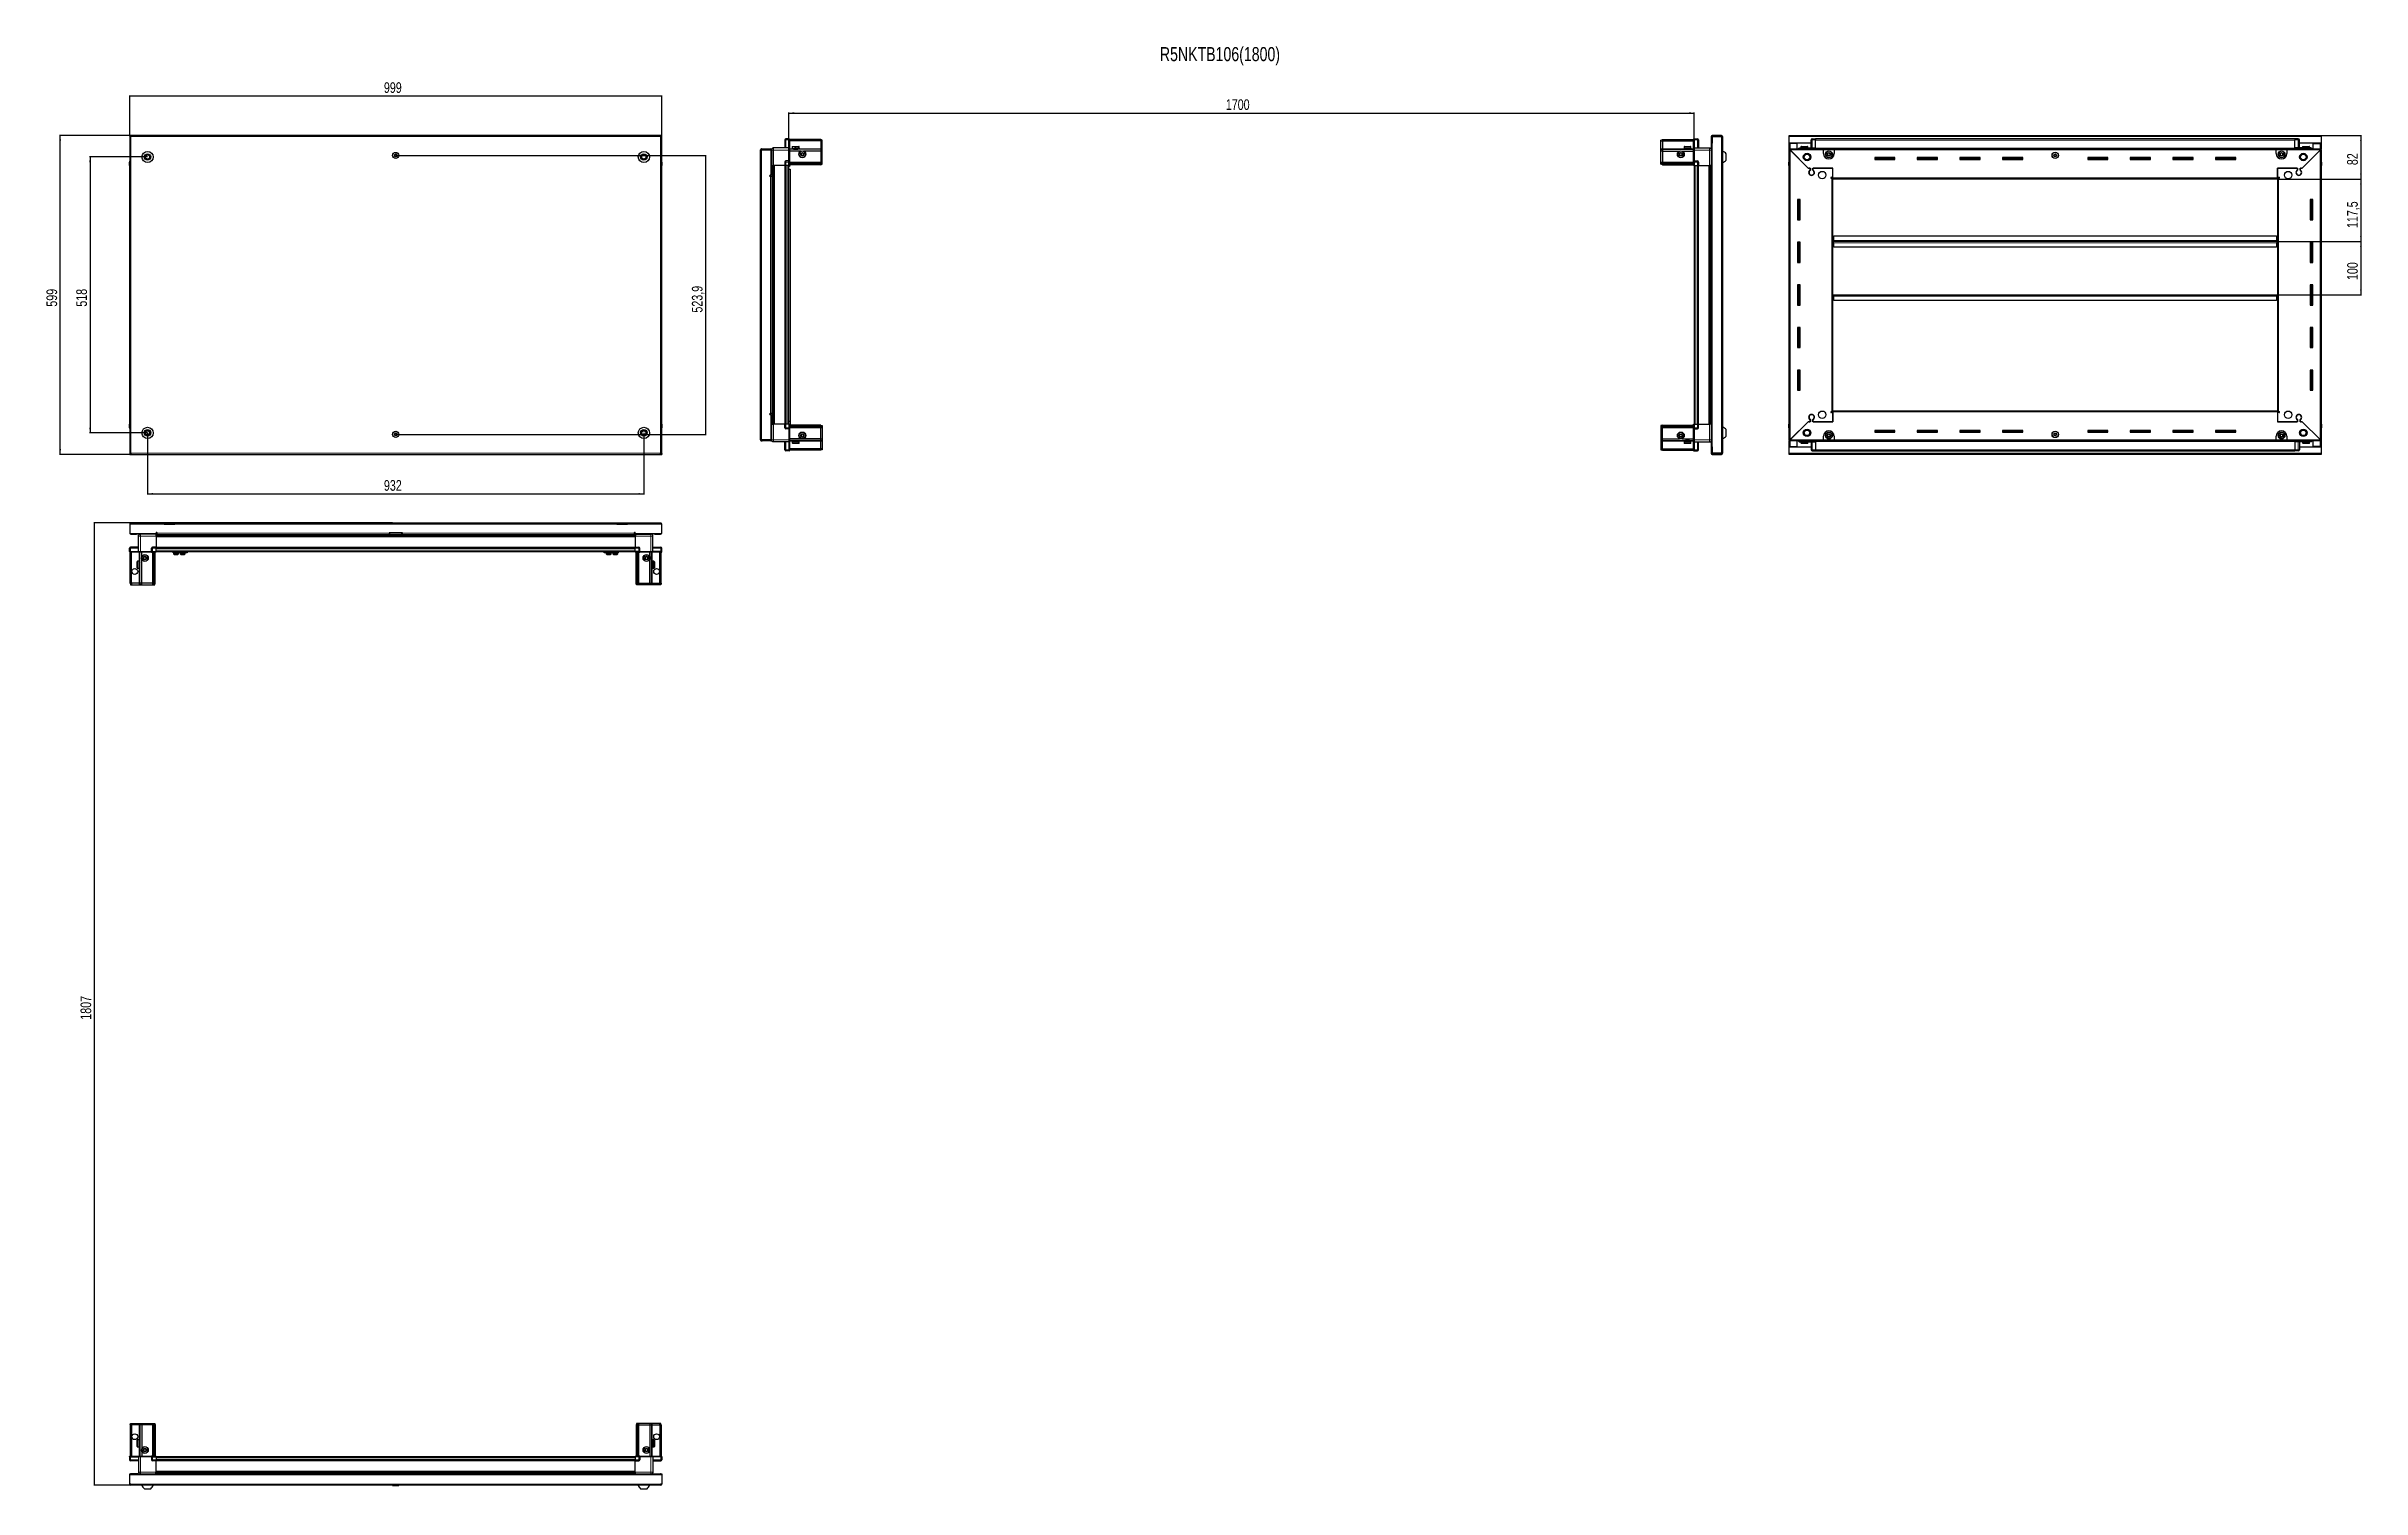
# Model space of a CAD drawing. Header units: millimetres. Extents: x 1415 to 5763, y -1065 to 1643.
import ezdxf

# ---------------------------------------------------------------- set-up
doc = ezdxf.new("R2010")
doc.units = ezdxf.units.MM
doc.layers.add('FORMAT', color=7, linetype='Continuous')
doc.styles.add('SLDTEXTSTYLE0', font='TXT', dxfattribs={"width": 0.75})
doc.dimstyles.new('SLDDIMSTYLE0', dxfattribs={"dimtxt": 20, "dimasz": 10, "dimexe": 0, "dimexo": 0.0625, "dimgap": 5, "dimtad": 2, "dimdec": 1, "dimrnd": 1e-09, "dimzin": 12, "dimdsep": 46, "dimtxsty": 'SLDTEXTSTYLE0', "dimsah": 1, "dimcen": 0.09, "dimadec": 0, "dimazin": 3, "dimtfac": 1, "dimtofl": 0, "dimtmove": 0, "dimatfit": 3, "dimfxl": 0, "dimfrac": 2, "dimtolj": 1, "dimtzin": 12, "dimarcsym": 0})

msp = doc.modelspace()

# ---------------------------------------------------------------- texts
at = {"layer": 'FORMAT', "insert": (3505.78, 1641.69), "char_height": 26.4583, "attachment_point": 1, "style": 'SLDTEXTSTYLE0'}
msp.add_mtext('R5NKTB106(1800)', dxfattribs=at)

# ---------------------------------------------------------------- blocks, each defined once
blk = doc.blocks.new('_D')
at = {"layer": 'FORMAT'}
for p, q in [((1571.3, 1475.8), (1439.8, 1475.8)), ((1440.8, 876.8), (1440.8, 1475.8)), ((1571.3, 876.8), (1439.8, 876.8))]:
    blk.add_line(p, q, dxfattribs=at)
for points in [[(1440.8, 1475.8), (1439.3, 1465.8), (1442.4, 1465.8)], [(1440.8, 876.8), (1442.4, 886.8), (1439.3, 886.8)]]:
    blk.add_solid(points, dxfattribs=at)
at = {"layer": 'FORMAT', "insert": (1415, 1154.2), "char_height": 20, "attachment_point": 1, "rotation": 90, "style": 'SLDTEXTSTYLE0'}
blk.add_mtext('599', dxfattribs=at)
blk = doc.blocks.new('_D_1')
at = {"layer": 'FORMAT'}
for p, q in [((1571.3, 1475.8), (1571.3, 1550.8)), ((2570.3, 1549.8), (1571.3, 1549.8)), ((2570.3, 1475.8), (2570.3, 1550.8))]:
    blk.add_line(p, q, dxfattribs=at)
for points in [[(1571.3, 1549.8), (1581.3, 1548.3), (1581.3, 1551.4)], [(2570.3, 1549.8), (2560.3, 1551.4), (2560.3, 1548.3)]]:
    blk.add_solid(points, dxfattribs=at)
at = {"layer": 'FORMAT', "insert": (2048.7, 1575.6), "char_height": 20, "attachment_point": 1, "style": 'SLDTEXTSTYLE0'}
blk.add_mtext('999', dxfattribs=at)
blk = doc.blocks.new('_D_2')
at = {"layer": 'FORMAT'}
for p, q in [((1604.8, 917.3), (1604.8, 801.8)), ((2536.8, 917.3), (2536.8, 801.8)), ((1604.8, 802.8), (2536.8, 802.8))]:
    blk.add_line(p, q, dxfattribs=at)
for points in [[(1604.8, 802.8), (1614.8, 801.3), (1614.8, 804.4)], [(2536.8, 802.8), (2526.8, 804.4), (2526.8, 801.3)]]:
    blk.add_solid(points, dxfattribs=at)
at = {"layer": 'FORMAT', "insert": (2048.7, 828.6), "char_height": 20, "attachment_point": 1, "style": 'SLDTEXTSTYLE0'}
blk.add_mtext('932', dxfattribs=at)
blk = doc.blocks.new('_D_3')
at = {"layer": 'FORMAT'}
for p, q in [((2070.8, 1438.3), (2653.8, 1438.3)), ((2652.8, 1438.3), (2652.8, 914.5)), ((2070.8, 914.5), (2653.8, 914.5))]:
    blk.add_line(p, q, dxfattribs=at)
for points in [[(2652.8, 1438.3), (2651.3, 1428.3), (2654.4, 1428.3)], [(2652.8, 914.5), (2654.4, 924.5), (2651.3, 924.5)]]:
    blk.add_solid(points, dxfattribs=at)
at = {"layer": 'FORMAT', "insert": (2627, 1143.1), "char_height": 20, "attachment_point": 1, "rotation": 90, "style": 'SLDTEXTSTYLE0'}
blk.add_mtext('523,9', dxfattribs=at)
blk = doc.blocks.new('_D_4')
at = {"layer": 'FORMAT'}
for p, q in [((1604.8, 1435.3), (1495.8, 1435.3)), ((1496.8, 1435.3), (1496.8, 917.3)), ((1604.8, 917.3), (1495.8, 917.3))]:
    blk.add_line(p, q, dxfattribs=at)
for points in [[(1496.8, 1435.3), (1495.3, 1425.3), (1498.4, 1425.3)], [(1496.8, 917.3), (1498.4, 927.3), (1495.3, 927.3)]]:
    blk.add_solid(points, dxfattribs=at)
at = {"layer": 'FORMAT', "insert": (1471, 1154.2), "char_height": 20, "attachment_point": 1, "rotation": 90, "style": 'SLDTEXTSTYLE0'}
blk.add_mtext('518', dxfattribs=at)
blk = doc.blocks.new('_D_5')
at = {"layer": 'FORMAT'}
for p, q in [((2809.3, 1419.3), (2809.3, 1518.8)), ((2809.3, 1517.8), (4509.3, 1517.8)), ((4509.3, 1419.3), (4509.3, 1518.8))]:
    blk.add_line(p, q, dxfattribs=at)
for points in [[(2809.3, 1517.8), (2819.3, 1516.3), (2819.3, 1519.4)], [(4509.3, 1517.8), (4499.3, 1519.4), (4499.3, 1516.3)]]:
    blk.add_solid(points, dxfattribs=at)
at = {"layer": 'FORMAT', "insert": (3629.7, 1543.6), "char_height": 20, "attachment_point": 1, "style": 'SLDTEXTSTYLE0'}
blk.add_mtext('1700', dxfattribs=at)
blk = doc.blocks.new('_D_6')
at = {"layer": 'FORMAT'}
for p, q in [((5686.6, 1475.8), (5762.1, 1475.8)), ((5761.1, 1475.8), (5761.1, 1393.8)), ((5604.6, 1393.8), (5762.1, 1393.8))]:
    blk.add_line(p, q, dxfattribs=at)
for points in [[(5761.1, 1475.8), (5759.6, 1465.8), (5762.6, 1465.8)], [(5761.1, 1393.8), (5762.6, 1403.8), (5759.6, 1403.8)]]:
    blk.add_solid(points, dxfattribs=at)
at = {"layer": 'FORMAT', "insert": (5735.3, 1420), "char_height": 20, "attachment_point": 1, "rotation": 90, "style": 'SLDTEXTSTYLE0'}
blk.add_mtext('82', dxfattribs=at)
blk = doc.blocks.new('_D_7')
at = {"layer": 'FORMAT'}
for p, q in [((5603.6, 1276.3), (5762.1, 1276.3)), ((5761.1, 1276.3), (5761.1, 1176.3)), ((5603.6, 1176.3), (5762.1, 1176.3))]:
    blk.add_line(p, q, dxfattribs=at)
for points in [[(5761.1, 1276.3), (5759.6, 1266.3), (5762.6, 1266.3)], [(5761.1, 1176.3), (5762.6, 1186.3), (5759.6, 1186.3)]]:
    blk.add_solid(points, dxfattribs=at)
at = {"layer": 'FORMAT', "insert": (5735.3, 1204.2), "char_height": 20, "attachment_point": 1, "rotation": 90, "style": 'SLDTEXTSTYLE0'}
blk.add_mtext('100', dxfattribs=at)
blk = doc.blocks.new('_D_8')
at = {"layer": 'FORMAT'}
for p, q in [((5604.6, 1393.8), (5762.1, 1393.8)), ((5761.1, 1393.8), (5761.1, 1276.3)), ((5603.6, 1276.3), (5762.1, 1276.3))]:
    blk.add_line(p, q, dxfattribs=at)
for points in [[(5761.1, 1393.8), (5759.6, 1383.8), (5762.6, 1383.8)], [(5761.1, 1276.3), (5762.6, 1286.3), (5759.6, 1286.3)]]:
    blk.add_solid(points, dxfattribs=at)
at = {"layer": 'FORMAT', "insert": (5735.3, 1301.8), "char_height": 20, "attachment_point": 1, "rotation": 90, "style": 'SLDTEXTSTYLE0'}
blk.add_mtext('117,5', dxfattribs=at)
blk = doc.blocks.new('_D_9')
at = {"layer": 'FORMAT'}
for p, q in [((2065, 748.4), (1503.8, 748.4)), ((1504.8, 748.4), (1504.8, -1058.6)), ((1573.4, -1058.6), (1503.8, -1058.6))]:
    blk.add_line(p, q, dxfattribs=at)
for points in [[(1504.8, 748.4), (1503.3, 738.4), (1506.4, 738.4)], [(1504.8, -1058.6), (1506.4, -1048.6), (1503.3, -1048.6)]]:
    blk.add_solid(points, dxfattribs=at)
at = {"layer": 'FORMAT', "insert": (1479, -184.6), "char_height": 20, "attachment_point": 1, "rotation": 90, "style": 'SLDTEXTSTYLE0'}
blk.add_mtext('1807', dxfattribs=at)

# ---------------------------------------------------------------- dimensions: what is measured, and where the dimension line sits
at = {"layer": 'FORMAT'}
for base, p1, p2, picture, middle in [((1571.32, 1549.82), (2570.32, 1475.82), (1571.32, 1475.82), '_D_1', (2070.82, 1549.82)), ((2536.82, 802.82), (1604.82, 917.32), (2536.82, 917.32), '_D_2', (2070.82, 802.82))]:
    dim = msp.add_linear_dim(base=base, p1=p1, p2=p2, dimstyle='SLDDIMSTYLE0', dxfattribs=at)
    dim.commit()
    dim.dimension.update_dxf_attribs({"geometry": picture, "text_midpoint": middle, "dimtype": 160})
for base, p1, p2, angle, picture, middle in [((4509.28, 1517.82), (2809.28, 1419.32), (4509.28, 1419.32), 0, '_D_5', (3659.28, 1517.82)), ((1440.82, 1475.82), (1571.32, 876.82), (1571.32, 1475.82), 90, '_D', (1440.82, 1176.32)), ((1496.82, 917.32), (1604.82, 1435.32), (1604.82, 917.32), 90, '_D_4', (1496.82, 1176.32)), ((2652.8202948, 914.47343353), (2070.8199379, 1438.32343353), (2070.8199379, 914.47343353), 90, '_D_3', (2652.8202948, 1176.39843353)), ((5761.1, 1393.82), (5686.6, 1475.82), (5604.6, 1393.82), 90, '_D_6', (5761.1, 1434.82)), ((5761.1, 1276.32), (5604.6, 1393.82), (5603.6, 1276.32), 90, '_D_8', (5761.1, 1335.07)), ((5761.1, 1176.32), (5603.6, 1276.32), (5603.6, 1176.32), 90, '_D_7', (5761.1, 1226.32)), ((1504.82, -1058.58), (2065.03, 748.42), (1573.42, -1058.58), 90, '_D_9', (1504.82, -155.08))]:
    dim = msp.add_linear_dim(base=base, p1=p1, p2=p2, angle=angle, dimstyle='SLDDIMSTYLE0', dxfattribs=at)
    dim.commit()
    dim.dimension.update_dxf_attribs({"geometry": picture, "text_midpoint": middle, "dimtype": 160})

# ---------------------------------------------------------------- linework, layer by layer
at = {"color": 7, "linetype": 'Continuous', "lineweight": 25}
for p, q in [((1571.32, 1474.32), (1571.32, 1475.82)), ((1573.42, 1475.82), (1571.32, 1475.82)), ((1571.32, 1474.32), (1573.42, 1474.32)), ((1571.32, 1474.32), (1571.32, 1473.72)), ((1571.32, 1473.72), (1571.32, 878.92)), ((1571.32, 1473.72), (1573.42, 1473.72)), ((2568.22, 1475.82), (1573.42, 1475.82)), ((1573.42, 1475.82), (1573.42, 1473.72)), ((2568.22, 1473.72), (2568.22, 1475.82)), ((2570.32, 1475.82), (2568.22, 1475.82)), ((2568.22, 1474.32), (2570.32, 1474.32)), ((2568.22, 1473.72), (2570.32, 1473.72)), ((2570.32, 1474.32), (2570.32, 1475.82)), ((2570.32, 1473.72), (2570.32, 1474.32)), ((2570.32, 878.92), (2570.32, 1473.72)), ((2755.93, 1443.96), (2755.63, 1443.96)), ((2755.63, 1432.39), (2755.63, 1443.96)), ((2757.43, 1448.47), (2755.93, 1448.47)), ((2755.93, 1447.97), (2755.93, 1448.47)), ((2755.93, 904.67), (2755.93, 1447.97)), ((2758.03, 1449.07), (2758.03, 1450.57)), ((2758.03, 1450.57), (2758.93, 1450.57)), ((2758.03, 1449.07), (2758.93, 1449.07)), ((2758.03, 1448.57), (2775.43, 1448.57)), ((2758.93, 1449.07), (2758.93, 1450.57)), ((2758.93, 1450.57), (2775.43, 1450.57)), ((2758.93, 1449.07), (2775.43, 1449.07)), ((2775.43, 1449.07), (2775.43, 1450.57)), ((2776.93, 1448.57), (2775.43, 1448.57)), ((2775.43, 1448.57), (2775.43, 1401.07)), ((2776.93, 1448.32), (2776.93, 1419.32)), ((2809.43, 1452.32), (2780.43, 1452.32)), ((2801.43, 1467.32), (2801.43, 1452.32)), ((2809.43, 1469.32), (2803.43, 1469.32)), ((2809.43, 1469.32), (2809.76, 1469.32)), ((2809.43, 1469.32), (2809.43, 1467.32)), ((2809.43, 1452.52), (2809.43, 1467.32)), ((2809.43, 1452.52), (2809.43, 1467.32)), ((2809.43, 1452.32), (2809.43, 1452.52)), ((2809.43, 1452.32), (2810.63, 1452.32)), ((2809.43, 1448.32), (2809.43, 1452.32)), ((2809.43, 1428.02), (2809.43, 1448.32)), ((2810.63, 1468.82), (2809.76, 1469.32)), ((2810.63, 1467.32), (2810.63, 1468.82)), ((2868.93, 1467.82), (2810.63, 1467.82)), ((2810.63, 1467.32), (2810.63, 1452.52)), ((2868.93, 1465.32), (2810.63, 1465.32)), ((2810.63, 1452.52), (2810.63, 1452.32)), ((2810.63, 1452.32), (2810.63, 1448.32)), ((2868.93, 1449.82), (2810.63, 1449.82)), ((2810.63, 1448.32), (2810.63, 1428.02)), ((2831.93, 1446.32), (2810.63, 1446.32)), ((2815.43, 1454.22), (2815.43, 1451.82)), ((2815.43, 1451.82), (2815.43, 1451.32)), ((2815.43, 1451.32), (2815.56, 1451.32)), ((2815.75, 1451.82), (2815.56, 1451.82)), ((2815.56, 1451.82), (2815.56, 1451.32)), ((2815.56, 1451.32), (2815.75, 1451.32)), ((2815.75, 1451.82), (2815.75, 1451.32)), ((2815.75, 1451.32), (2816.28, 1451.32)), ((2816.23, 1455.02), (2823.39, 1455.02)), ((2816.68, 1451.82), (2816.28, 1451.82)), ((2816.28, 1451.82), (2816.28, 1451.32)), ((2816.28, 1451.32), (2816.68, 1451.32)), ((2816.68, 1451.82), (2816.68, 1451.32)), ((2816.68, 1451.32), (2817.55, 1451.32)), ((2817.53, 1451.32), (2817.53, 1451.22)), ((2817.53, 1451.22), (2826.33, 1451.22)), ((2818.12, 1451.82), (2817.55, 1451.82)), ((2817.55, 1451.82), (2817.55, 1451.32)), ((2817.55, 1451.32), (2818.12, 1451.32)), ((2817.93, 1450.82), (2818.62, 1450.34)), ((2817.93, 1450.82), (2822.96, 1450.82)), ((2818.62, 1450.34), (2817.93, 1449.86)), ((2817.93, 1449.86), (2817.93, 1449.82)), ((2817.93, 1449.86), (2822.96, 1449.86)), ((2818.12, 1451.82), (2818.12, 1451.32)), ((2818.12, 1451.32), (2819.25, 1451.32)), ((2818.62, 1450.34), (2822.78, 1450.34)), ((2819.94, 1451.82), (2819.25, 1451.82)), ((2819.25, 1451.82), (2819.25, 1451.32)), ((2819.25, 1451.32), (2819.94, 1451.32)), ((2819.94, 1451.82), (2819.94, 1451.32)), ((2819.94, 1451.32), (2821.21, 1451.32)), ((2821.95, 1451.82), (2821.21, 1451.82)), ((2821.21, 1451.82), (2821.21, 1451.32)), ((2821.21, 1451.32), (2821.44, 1451.32)), ((2821.44, 1451.82), (2821.44, 1451.32)), ((2821.94, 1451.82), (2821.94, 1451.32)), ((2821.94, 1451.32), (2821.95, 1451.32)), ((2821.95, 1451.82), (2821.95, 1451.32)), ((2821.95, 1451.32), (2823.24, 1451.32)), ((2822.78, 1450.34), (2825.24, 1450.34)), ((2822.96, 1450.82), (2825.93, 1450.82)), ((2822.96, 1449.86), (2825.93, 1449.86)), ((2823.95, 1451.82), (2823.24, 1451.82)), ((2823.24, 1451.82), (2823.24, 1451.32)), ((2823.3, 1451.82), (2823.3, 1451.32)), ((2823.3, 1451.32), (2823.95, 1451.32)), ((2823.39, 1455.02), (2827.63, 1455.02)), ((2823.95, 1451.82), (2823.95, 1451.32)), ((2823.95, 1451.32), (2825.14, 1451.32)), ((2825.76, 1451.82), (2825.14, 1451.82)), ((2825.14, 1451.82), (2825.14, 1451.32)), ((2825.14, 1451.32), (2825.76, 1451.32)), ((2825.24, 1450.34), (2825.93, 1450.82)), ((2825.93, 1449.86), (2825.24, 1450.34)), ((2825.76, 1451.82), (2825.76, 1451.32)), ((2825.76, 1451.32), (2826.73, 1451.32)), ((2825.93, 1449.82), (2825.93, 1449.86)), ((2826.33, 1451.22), (2826.33, 1451.32)), ((2827.2, 1451.82), (2826.73, 1451.82)), ((2826.73, 1451.82), (2826.73, 1451.32)), ((2826.73, 1451.32), (2827.2, 1451.32)), ((2827.2, 1451.82), (2827.2, 1451.32)), ((2827.2, 1451.32), (2827.85, 1451.32)), ((2828.11, 1451.82), (2827.85, 1451.82)), ((2827.85, 1451.82), (2827.85, 1451.32)), ((2827.85, 1451.32), (2828.11, 1451.32)), ((2828.11, 1451.82), (2828.11, 1451.32)), ((2828.11, 1451.32), (2828.39, 1451.32)), ((2828.43, 1451.82), (2828.39, 1451.82)), ((2828.39, 1451.82), (2828.39, 1451.32)), ((2828.39, 1451.32), (2828.43, 1451.32)), ((2828.43, 1451.82), (2828.43, 1454.22)), ((2828.43, 1451.82), (2828.43, 1451.32)), ((2868.93, 1446.32), (2836.93, 1446.32)), ((2868.93, 1467.82), (2868.93, 1465.32)), ((2871.93, 1467.02), (2868.93, 1467.82)), ((2868.93, 1465.32), (2868.93, 1450.82)), ((2871.93, 1465.17), (2868.93, 1465.32)), ((2868.93, 1450.82), (2868.93, 1449.82)), ((2868.93, 1449.82), (2868.93, 1446.32)), ((2871.93, 1449.02), (2868.93, 1449.82)), ((2868.93, 1446.32), (2868.93, 1425.82)), ((2868.93, 1446.32), (2871.93, 1445.99)), ((2871.93, 1465.17), (2871.93, 1467.02)), ((2871.93, 1450.82), (2871.93, 1465.17)), ((2871.93, 1449.02), (2871.93, 1450.82)), ((2871.93, 1445.99), (2871.93, 1449.02)), ((2871.93, 1425.82), (2871.93, 1445.99)), ((4446.63, 1467.02), (4449.63, 1467.82)), ((4446.63, 1465.17), (4446.63, 1467.02)), ((4446.63, 1465.17), (4449.63, 1465.32)), ((4446.63, 1450.82), (4446.63, 1465.17)), ((4446.63, 1449.02), (4446.63, 1450.82)), ((4446.63, 1449.02), (4449.63, 1449.82)), ((4446.63, 1445.99), (4446.63, 1449.02)), ((4449.63, 1446.32), (4446.63, 1445.99)), ((4446.63, 1425.82), (4446.63, 1445.99)), ((4449.63, 1467.82), (4449.63, 1465.32)), ((4449.63, 1467.82), (4507.93, 1467.82)), ((4449.63, 1465.32), (4449.63, 1450.82)), ((4449.63, 1465.32), (4507.93, 1465.32)), ((4449.63, 1450.82), (4449.63, 1449.82)), ((4449.63, 1449.82), (4449.63, 1446.32)), ((4449.63, 1449.82), (4507.93, 1449.82)), ((4449.63, 1446.32), (4449.63, 1425.82)), ((4449.63, 1446.32), (4481.63, 1446.32)), ((4486.63, 1446.32), (4507.93, 1446.32)), ((4490.13, 1454.22), (4490.13, 1451.32)), ((4490.13, 1451.32), (4490.16, 1451.32)), ((4490.28, 1451.82), (4490.16, 1451.82)), ((4490.16, 1451.82), (4490.16, 1451.32)), ((4490.16, 1451.32), (4490.28, 1451.32)), ((4490.28, 1451.82), (4490.28, 1451.32)), ((4490.28, 1451.32), (4490.69, 1451.32)), ((4491.03, 1451.82), (4490.69, 1451.82)), ((4490.69, 1451.82), (4490.69, 1451.32)), ((4490.69, 1451.32), (4491.03, 1451.32)), ((4490.93, 1455.02), (4502.33, 1455.02)), ((4491.03, 1451.82), (4491.03, 1451.32)), ((4491.03, 1451.32), (4491.8, 1451.32)), ((4492.33, 1451.82), (4491.8, 1451.82)), ((4491.8, 1451.82), (4491.8, 1451.32)), ((4491.8, 1451.32), (4492.33, 1451.32)), ((4492.23, 1451.32), (4492.23, 1451.22)), ((4492.23, 1451.22), (4501.03, 1451.22)), ((4492.33, 1451.82), (4492.33, 1451.32)), ((4492.33, 1451.32), (4493.39, 1451.32)), ((4492.63, 1450.82), (4493.32, 1450.34)), ((4492.63, 1450.82), (4500.63, 1450.82)), ((4493.32, 1450.34), (4492.63, 1449.86)), ((4492.63, 1449.86), (4492.63, 1449.82)), ((4492.63, 1449.86), (4500.63, 1449.86)), ((4493.32, 1450.34), (4499.94, 1450.34)), ((4494.05, 1451.82), (4493.39, 1451.82)), ((4493.39, 1451.82), (4493.39, 1451.32)), ((4493.39, 1451.32), (4494.05, 1451.32)), ((4494.05, 1451.82), (4494.05, 1451.32)), ((4494.05, 1451.32), (4495.29, 1451.32)), ((4496.02, 1451.82), (4495.29, 1451.82)), ((4495.29, 1451.82), (4495.29, 1451.32)), ((4495.29, 1451.32), (4495.72, 1451.32)), ((4495.72, 1451.82), (4495.72, 1451.32)), ((4496.02, 1451.82), (4496.02, 1451.32)), ((4496.02, 1451.32), (4497.32, 1451.32)), ((4498.05, 1451.82), (4497.32, 1451.82)), ((4497.32, 1451.82), (4497.32, 1451.32)), ((4497.59, 1451.82), (4497.59, 1451.32)), ((4497.59, 1451.32), (4498.05, 1451.32)), ((4498.05, 1451.82), (4498.05, 1451.32)), ((4498.05, 1451.32), (4499.28, 1451.32)), ((4499.94, 1451.82), (4499.28, 1451.82)), ((4499.28, 1451.82), (4499.28, 1451.32)), ((4499.28, 1451.32), (4499.94, 1451.32)), ((4499.94, 1451.82), (4499.94, 1451.32)), ((4499.94, 1451.32), (4500.98, 1451.32)), ((4499.94, 1450.34), (4500.63, 1450.82)), ((4500.63, 1449.86), (4499.94, 1450.34)), ((4500.63, 1449.82), (4500.63, 1449.86)), ((4501.5, 1451.82), (4500.98, 1451.82)), ((4500.98, 1451.82), (4500.98, 1451.32)), ((4500.98, 1451.32), (4501.5, 1451.32)), ((4501.03, 1451.22), (4501.03, 1451.32)), ((4501.5, 1451.82), (4501.5, 1451.32)), ((4501.5, 1451.32), (4502.26, 1451.32)), ((4502.59, 1451.82), (4502.26, 1451.82)), ((4502.26, 1451.82), (4502.26, 1451.32)), ((4502.26, 1451.32), (4502.59, 1451.32)), ((4502.59, 1451.82), (4502.59, 1451.32)), ((4502.59, 1451.32), (4502.99, 1451.32)), ((4503.1, 1451.82), (4502.99, 1451.82)), ((4502.99, 1451.82), (4502.99, 1451.32)), ((4502.99, 1451.32), (4503.1, 1451.32)), ((4503.1, 1451.82), (4503.1, 1451.32)), ((4503.1, 1451.32), (4503.13, 1451.32)), ((4503.13, 1451.32), (4503.13, 1454.22)), ((4508.79, 1469.32), (4507.93, 1468.82)), ((4508.79, 1469.32), (4507.93, 1468.82)), ((4507.93, 1468.82), (4507.93, 1467.32)), ((4507.93, 1452.52), (4507.93, 1467.32)), ((4507.93, 1452.32), (4507.93, 1452.52)), ((4509.13, 1452.32), (4507.93, 1452.32)), ((4507.93, 1448.32), (4507.93, 1452.32)), ((4507.93, 1428.02), (4507.93, 1448.32)), ((4509.13, 1469.32), (4508.79, 1469.32)), ((4509.13, 1469.32), (4508.79, 1469.32)), ((4509.13, 1467.32), (4509.13, 1469.32)), ((4509.13, 1469.32), (4509.13, 1469.32)), ((4509.13, 1469.32), (4515.13, 1469.32)), ((4509.13, 1467.32), (4509.13, 1452.52)), ((4509.13, 1452.52), (4509.13, 1452.32)), ((4509.13, 1452.32), (4509.13, 1448.32)), ((4509.13, 1452.32), (4538.13, 1452.32)), ((4509.13, 1448.32), (4509.13, 1428.02)), ((4517.13, 1467.32), (4517.13, 1452.32)), ((4541.03, 1460.82), (4541.03, 891.82)), ((4541.03, 1460.82), (4543.13, 1460.82)), ((4541.13, 1473.72), (4541.13, 1461.32)), ((4541.13, 1461.32), (4542.63, 1461.32)), ((4542.63, 1473.72), (4542.63, 1461.32)), ((4543.13, 1460.82), (4543.13, 1473.72)), ((4543.13, 1473.72), (4560.53, 1473.72)), ((4560.53, 1475.82), (4543.23, 1475.82)), ((4560.53, 1474.32), (4543.23, 1474.32)), ((4560.53, 1474.32), (4560.53, 1475.82)), ((4560.53, 1473.72), (4562.63, 1473.72)), ((4562.63, 1473.72), (4562.63, 878.92)), ((4569.23, 1429.32), (4569.23, 1441.32)), ((4687.6, 1475.82), (5686.6, 1475.82)), ((4687.6, 1473.72), (4687.6, 1475.82)), ((4687.6, 1461.32), (4687.6, 1473.72)), ((4728.6, 1461.32), (4687.6, 1461.32)), ((4687.6, 1460.82), (4687.6, 1461.32)), ((4687.6, 1460.82), (4689.7, 1460.82)), ((4687.6, 1450.57), (4687.6, 1460.82)), ((4687.6, 1449.07), (4687.6, 1450.57)), ((4687.6, 1450.57), (4688.6, 1450.57)), ((4687.6, 1448.57), (4687.6, 1449.07)), ((4687.6, 1449.07), (4688.6, 1449.07)), ((4687.6, 904.07), (4687.6, 1448.57)), ((4689.1, 1448.57), (4687.6, 1448.57)), ((4688.6, 1450.57), (4752.1, 1450.57)), ((4688.6, 1449.07), (4688.6, 1450.57)), ((4689.1, 1460.82), (4689.1, 1461.32)), ((4689.2, 1448.47), (4723.1, 1414.57)), ((4702.6, 1460.82), (4689.7, 1460.82)), ((4723.8, 1413.87), (4689.7, 1447.97)), ((4702.6, 1450.57), (4702.6, 1460.82)), ((4708.1, 1452.32), (4737.1, 1452.32)), ((4709.6, 1454.22), (4709.6, 1452.32)), ((4710.4, 1455.02), (4721.8, 1455.02)), ((4722.6, 1452.32), (4722.6, 1454.22)), ((4728.6, 1452.32), (4728.6, 1467.32)), ((4729.28, 1468.82), (4729.28, 1468.82)), ((4730.6, 1469.32), (4737.1, 1469.32)), ((4730.6, 1469.32), (4737.1, 1469.32)), ((4737.03, 1450.57), (4737.1, 1452.29)), ((4737.1, 1469.32), (4737.1, 1469.32)), ((4737.1, 1469.32), (4737.1, 1469.32)), ((4737.1, 1469.32), (4737.1, 1467.32)), ((5637.1, 1469.17), (4737.1, 1469.17)), ((4737.1, 1452.32), (4737.1, 1467.32)), ((4737.1, 1452.32), (4737.1, 1451.82)), ((4737.1, 1451.17), (5637.1, 1451.17)), ((4752.1, 1448.47), (4752.1, 1450.57)), ((4752.1, 1450.57), (4772.1, 1450.57)), ((4752.1, 1449.07), (4772.1, 1449.07)), ((4752.1, 1441.57), (4752.1, 1448.47)), ((4772.1, 1450.57), (4772.1, 1448.47)), ((4772.1, 1450.57), (5602.1, 1450.57)), ((4772.1, 1448.47), (4772.1, 1441.57)), ((5602.1, 1448.47), (5602.1, 1450.57)), ((5602.1, 1450.57), (5622.1, 1450.57)), ((5602.1, 1449.07), (5622.1, 1449.07)), ((5602.1, 1441.57), (5602.1, 1448.47)), ((5622.1, 1450.57), (5622.1, 1448.47)), ((5622.1, 1450.57), (5685.6, 1450.57)), ((5622.1, 1448.47), (5622.1, 1441.57)), ((5637.1, 1469.32), (5637.1, 1469.32)), ((5643.6, 1469.32), (5637.1, 1469.32)), ((5643.6, 1469.32), (5637.1, 1469.32)), ((5637.1, 1469.32), (5637.1, 1467.32)), ((5637.1, 1452.32), (5637.1, 1467.32)), ((5666.1, 1452.32), (5637.1, 1452.32)), ((5637.1, 1452.32), (5637.1, 1451.82)), ((5637.1, 1452.29), (5637.18, 1450.57)), ((5645.6, 1467.32), (5645.6, 1467.32)), ((5645.6, 1452.32), (5645.6, 1467.32)), ((5686.6, 1461.32), (5645.6, 1461.32)), ((5684.5, 1447.97), (5650.4, 1413.87)), ((5651.1, 1414.57), (5685, 1448.47)), ((5651.6, 1454.22), (5651.6, 1452.32)), ((5652.4, 1455.02), (5663.8, 1455.02)), ((5664.6, 1452.32), (5664.6, 1454.22)), ((5671.6, 1450.57), (5671.6, 1460.82)), ((5671.6, 1460.82), (5684.5, 1460.82)), ((5684.5, 1460.82), (5686.6, 1460.82)), ((5685.1, 1460.82), (5685.1, 1461.32)), ((5685.1, 1448.57), (5686.6, 1448.57)), ((5685.6, 1449.07), (5685.6, 1450.57)), ((5685.6, 1450.57), (5686.6, 1450.57)), ((5685.6, 1449.07), (5686.6, 1449.07)), ((5686.6, 1475.82), (5686.6, 1473.72)), ((5686.6, 1473.72), (5686.6, 1461.32)), ((5686.6, 1460.82), (5686.6, 1461.32)), ((5686.6, 1460.82), (5686.6, 1450.57)), ((5686.6, 1449.07), (5686.6, 1450.57)), ((5686.6, 1449.07), (5686.6, 1448.57)), ((5686.6, 1448.57), (5686.6, 904.07)), ((1570.82, 1425.82), (1570.82, 1419.32)), ((1570.82, 1419.32), (1570.82, 1425.82)), ((1570.82, 1419.32), (1570.82, 1419.32)), ((1571.32, 1419.32), (1570.82, 1419.32)), ((1570.97, 1419.32), (1570.97, 933.32)), ((2570.32, 1427.15), (2570.32, 1427.15)), ((2570.32, 1419.32), (2570.82, 1419.32)), ((2570.67, 933.32), (2570.67, 1419.32)), ((2570.82, 1425.82), (2570.82, 1419.32)), ((2570.82, 1419.32), (2570.82, 1425.82)), ((2570.82, 1419.32), (2570.82, 1419.32)), ((2570.82, 1419.32), (2570.82, 1419.32)), ((2755.63, 1432.39), (2755.93, 1432.39)), ((2775.43, 1401.07), (2774.08, 1401.07)), ((2774.08, 1399.07), (2774.83, 1399.07)), ((2774.83, 1399.07), (2776.93, 1399.07)), ((2775.43, 1422.07), (2776.93, 1422.07)), ((2776.93, 1419.32), (2775.43, 1419.32)), ((2776.93, 1399.07), (2776.93, 953.57)), ((2777.58, 933.32), (2777.58, 1419.32)), ((2779.37, 1419.32), (2779.37, 933.32)), ((2779.4, 1419.32), (2779.4, 933.32)), ((2801.43, 1419.32), (2780.43, 1419.32)), ((2801.43, 1425.82), (2801.43, 1419.32)), ((2801.43, 1419.32), (2803.43, 1419.32)), ((2802.08, 933.32), (2802.08, 1419.32)), ((2809.43, 1427.82), (2803.43, 1427.82)), ((2809.43, 1419.32), (2803.43, 1419.32)), ((2809.28, 933.32), (2809.28, 1419.32)), ((2809.28, 1412.32), (2811.78, 1412.32)), ((2809.43, 1427.82), (2809.43, 1428.02)), ((2809.43, 1427.82), (2810.63, 1427.82)), ((2809.43, 1427.82), (2809.43, 1425.82)), ((2809.43, 1419.32), (2809.43, 1425.82)), ((2809.43, 1419.32), (2809.43, 1425.82)), ((2809.43, 1419.32), (2809.76, 1419.32)), ((2809.43, 1419.32), (2809.43, 1419.32)), ((2809.76, 1419.32), (2809.76, 1425.82)), ((2810.63, 1419.32), (2809.76, 1419.32)), ((2809.76, 1419.32), (2809.76, 1419.32)), ((2810.63, 1428.02), (2810.63, 1427.82)), ((2810.63, 1427.15), (2810.63, 1427.82)), ((2810.63, 1427.15), (2810.63, 1419.32)), ((2868.93, 1424.82), (2810.63, 1424.82)), ((2868.93, 1423.82), (2810.63, 1423.82)), ((2868.93, 1422.32), (2810.63, 1422.32)), ((2868.93, 1420.82), (2810.63, 1420.82)), ((2811.78, 1412.32), (2811.78, 938.82)), ((2868.93, 1425.82), (2868.93, 1424.82)), ((2868.93, 1424.82), (2868.93, 1423.82)), ((2868.93, 1424.82), (2871.93, 1424.02)), ((2868.93, 1423.82), (2868.93, 1422.32)), ((2868.93, 1423.82), (2871.93, 1423.28)), ((2868.93, 1422.32), (2871.93, 1422.78)), ((2868.93, 1422.32), (2868.93, 1420.82)), ((2868.93, 1420.82), (2871.93, 1421.63)), ((2871.93, 1424.02), (2871.93, 1425.82)), ((2871.93, 1423.28), (2871.93, 1424.02)), ((2871.93, 1422.78), (2871.93, 1423.28)), ((2871.93, 1421.63), (2871.93, 1422.78)), ((4446.63, 1424.02), (4446.63, 1425.82)), ((4449.63, 1424.82), (4446.63, 1424.02)), ((4446.63, 1423.28), (4446.63, 1424.02)), ((4449.63, 1423.82), (4446.63, 1423.28)), ((4446.63, 1422.78), (4446.63, 1423.28)), ((4449.63, 1422.32), (4446.63, 1422.78)), ((4446.63, 1421.63), (4446.63, 1422.78)), ((4449.63, 1420.82), (4446.63, 1421.63)), ((4449.63, 1425.82), (4449.63, 1424.82)), ((4449.63, 1424.82), (4449.63, 1423.82)), ((4449.63, 1424.82), (4507.93, 1424.82)), ((4449.63, 1423.82), (4449.63, 1422.32)), ((4449.63, 1423.82), (4507.93, 1423.82)), ((4449.63, 1422.32), (4507.93, 1422.32)), ((4449.63, 1422.32), (4449.63, 1420.82)), ((4449.63, 1420.82), (4507.93, 1420.82)), ((4507.93, 1427.82), (4507.93, 1428.02)), ((4509.13, 1427.82), (4507.93, 1427.82)), ((4507.93, 1427.82), (4507.93, 1427.15)), ((4507.93, 1419.32), (4507.93, 1427.15)), ((4508.79, 1419.32), (4507.93, 1419.32)), ((4508.79, 1425.82), (4508.79, 1419.32)), ((4509.13, 1419.32), (4508.79, 1419.32)), ((4509.13, 1428.02), (4509.13, 1427.82)), ((4509.13, 1425.82), (4509.13, 1427.82)), ((4509.13, 1425.82), (4509.13, 1427.82)), ((4509.13, 1427.82), (4515.13, 1427.82)), ((4509.13, 1425.82), (4509.13, 1419.32)), ((4509.13, 1419.32), (4515.13, 1419.32)), ((4509.28, 1419.32), (4509.28, 933.32)), ((4517.13, 1419.32), (4515.13, 1419.32)), ((4516.48, 1419.32), (4516.48, 933.32)), ((4517.13, 1425.82), (4517.13, 1419.32)), ((4517.13, 1419.32), (4538.13, 1419.32)), ((4539.15, 933.32), (4539.15, 1419.32)), ((4539.18, 933.32), (4539.18, 1419.32)), ((4540.98, 1419.32), (4540.98, 933.32)), ((4687.1, 1425.82), (4687.1, 1419.32)), ((4687.1, 1419.32), (4687.1, 1425.82)), ((4687.1, 1419.32), (4687.1, 1419.32)), ((4687.6, 1419.32), (4687.1, 1419.32)), ((4687.25, 1419.32), (4687.25, 933.32)), ((4723.1, 1414.57), (4727.3, 1414.57)), ((4724.5, 1414.57), (4723.8, 1413.87)), ((4726.6, 1414.57), (4724.5, 1414.57)), ((4726.6, 1414.57), (4726.6, 1410.68)), ((4727.3, 1414.57), (4727.3, 1410.29)), ((4727.6, 1401.71), (4727.6, 1400.95)), ((4731.9, 1414.57), (4769.6, 1414.57)), ((4731.9, 1410.29), (4731.9, 1414.57)), ((4732.6, 1410.68), (4732.6, 1414.57)), ((4769.6, 1414.57), (4732.6, 1414.57)), ((4766.75, 1397.32), (4769.6, 1397.32)), ((4767.5, 1395.32), (4766.75, 1395.32)), ((4767.5, 1395.32), (4769.6, 1395.32)), ((4769.6, 1396.32), (4767.6, 1396.32)), ((4767.6, 1396.32), (4767.6, 1395.32)), ((4769.6, 1397.32), (4769.6, 1414.57)), ((4769.6, 1395.92), (4769.6, 1414.57)), ((4769.6, 1393.82), (4769.6, 1395.92)), ((4769.6, 958.82), (4769.6, 1393.82)), ((5604.6, 1393.82), (4769.6, 1393.82)), ((4886.1, 1434.32), (4848.1, 1434.32)), ((4848.1, 1434.32), (4848.1, 1430.82)), ((4886.1, 1431.57), (4848.1, 1431.57)), ((4848.1, 1430.82), (4886.1, 1430.82)), ((4886.1, 1430.82), (4886.1, 1434.32)), ((4966.1, 1434.32), (4928.1, 1434.32)), ((4928.1, 1434.32), (4928.1, 1430.82)), ((4966.1, 1431.57), (4928.1, 1431.57)), ((4928.1, 1430.82), (4966.1, 1430.82)), ((4966.1, 1430.82), (4966.1, 1434.32)), ((5046.1, 1434.32), (5008.1, 1434.32)), ((5008.1, 1434.32), (5008.1, 1430.82)), ((5046.1, 1431.57), (5008.1, 1431.57)), ((5008.1, 1430.82), (5046.1, 1430.82)), ((5046.1, 1430.82), (5046.1, 1434.32)), ((5126.1, 1434.32), (5088.1, 1434.32)), ((5088.1, 1434.32), (5088.1, 1430.82)), ((5126.1, 1431.57), (5088.1, 1431.57)), ((5088.1, 1430.82), (5126.1, 1430.82)), ((5126.1, 1430.82), (5126.1, 1434.32)), ((5286.1, 1434.32), (5248.1, 1434.32)), ((5248.1, 1434.32), (5248.1, 1430.82)), ((5286.1, 1431.57), (5248.1, 1431.57)), ((5248.1, 1430.82), (5286.1, 1430.82)), ((5286.1, 1430.82), (5286.1, 1434.32)), ((5366.1, 1434.32), (5328.1, 1434.32)), ((5328.1, 1434.32), (5328.1, 1430.82)), ((5366.1, 1431.57), (5328.1, 1431.57)), ((5328.1, 1430.82), (5366.1, 1430.82)), ((5366.1, 1430.82), (5366.1, 1434.32)), ((5446.1, 1434.32), (5408.1, 1434.32)), ((5408.1, 1434.32), (5408.1, 1430.82)), ((5446.1, 1431.57), (5408.1, 1431.57)), ((5408.1, 1430.82), (5446.1, 1430.82)), ((5446.1, 1430.82), (5446.1, 1434.32)), ((5526.1, 1434.32), (5488.1, 1434.32)), ((5488.1, 1434.32), (5488.1, 1430.82)), ((5526.1, 1431.57), (5488.1, 1431.57)), ((5488.1, 1430.82), (5526.1, 1430.82)), ((5526.1, 1430.82), (5526.1, 1434.32)), ((5604.6, 1414.57), (5604.6, 1397.32)), ((5641.6, 1414.57), (5604.6, 1414.57)), ((5604.6, 1414.57), (5642.3, 1414.57)), ((5604.6, 1395.92), (5604.6, 1414.57)), ((5604.6, 1397.32), (5607.45, 1397.32)), ((5606.6, 1396.32), (5604.6, 1396.32)), ((5604.6, 1395.92), (5604.6, 1393.82)), ((5604.6, 1395.32), (5606.7, 1395.32)), ((5604.6, 1393.82), (5604.6, 958.82)), ((5606.6, 1395.32), (5606.6, 1396.32)), ((5607.45, 1395.32), (5606.7, 1395.32)), ((5641.6, 1414.57), (5641.6, 1410.68)), ((5642.3, 1414.57), (5642.3, 1410.29)), ((5646.6, 1401.71), (5646.6, 1400.95)), ((5646.9, 1414.57), (5651.1, 1414.57)), ((5646.9, 1410.29), (5646.9, 1414.57)), ((5649.7, 1414.57), (5647.6, 1414.57)), ((5647.6, 1410.68), (5647.6, 1414.57)), ((5650.4, 1413.87), (5649.7, 1414.57)), ((5686.6, 1427.15), (5686.6, 1427.15)), ((5686.6, 1419.32), (5687.1, 1419.32)), ((5686.95, 933.32), (5686.95, 1419.32)), ((5687.1, 1425.82), (5687.1, 1419.32)), ((5687.1, 1419.32), (5687.1, 1425.82)), ((5687.1, 1419.32), (5687.1, 1419.32)), ((5687.1, 1419.32), (5687.1, 1419.32)), ((4708.1, 1355.32), (4703.1, 1355.32)), ((4703.1, 1355.32), (4703.1, 1317.32)), ((4705.25, 1317.32), (4705.25, 1355.32)), ((4707.04, 1317.32), (4707.04, 1355.32)), ((4707.08, 1317.32), (4707.08, 1355.32)), ((4708.1, 1317.32), (4708.1, 1355.32)), ((5666.1, 1355.32), (5666.1, 1317.32)), ((5671.1, 1355.32), (5666.1, 1355.32)), ((5667.12, 1355.32), (5667.12, 1317.32)), ((5667.16, 1355.32), (5667.16, 1317.32)), ((5668.95, 1355.32), (5668.95, 1317.32)), ((5671.1, 1317.32), (5671.1, 1355.32)), ((4703.1, 1317.32), (4708.1, 1317.32)), ((5666.1, 1317.32), (5671.1, 1317.32)), ((4708.1, 1275.32), (4703.1, 1275.32)), ((4703.1, 1275.32), (4703.1, 1237.32)), ((4705.25, 1237.32), (4705.25, 1275.32)), ((4707.04, 1237.32), (4707.04, 1275.32)), ((4707.08, 1237.32), (4707.08, 1275.32)), ((4708.1, 1237.32), (4708.1, 1275.32)), ((4770.35, 1276.32), (4769.6, 1276.32)), ((4770.6, 1279.17), (4770.35, 1279.17)), ((4770.35, 1279.17), (4770.35, 1276.32)), ((4770.35, 1276.32), (4770.35, 1273.47)), ((4770.35, 1273.47), (4770.6, 1273.47)), ((4771.6, 1286.32), (4770.6, 1285.32)), ((4770.6, 1285.32), (4770.6, 1278.42)), ((4770.6, 1276.32), (4770.6, 1278.42)), ((4770.6, 1274.22), (4770.6, 1276.32)), ((5603.6, 1276.32), (4770.6, 1276.32)), ((4770.6, 1274.22), (4770.6, 1267.32)), ((4770.6, 1267.32), (4771.6, 1266.32)), ((5602.6, 1286.32), (4771.6, 1286.32)), ((4771.6, 1266.32), (5602.6, 1266.32)), ((5603.6, 1285.32), (5602.6, 1286.32)), ((5602.6, 1266.32), (5603.6, 1267.32)), ((5603.6, 1278.42), (5603.6, 1285.32)), ((5603.85, 1279.17), (5603.6, 1279.17)), ((5603.6, 1278.42), (5603.6, 1276.32)), ((5603.6, 1276.32), (5603.6, 1274.22)), ((5603.6, 1267.32), (5603.6, 1274.22)), ((5603.6, 1273.47), (5603.85, 1273.47)), ((5603.85, 1276.32), (5603.85, 1279.17)), ((5603.85, 1273.47), (5603.85, 1276.32)), ((5604.6, 1276.32), (5603.85, 1276.32)), ((5666.1, 1275.32), (5666.1, 1237.32)), ((5671.1, 1275.32), (5666.1, 1275.32)), ((5667.12, 1275.32), (5667.12, 1237.32)), ((5667.16, 1275.32), (5667.16, 1237.32)), ((5668.95, 1275.32), (5668.95, 1237.32)), ((5671.1, 1237.32), (5671.1, 1275.32)), ((4703.1, 1237.32), (4708.1, 1237.32)), ((5666.1, 1237.32), (5671.1, 1237.32)), ((4708.1, 1195.32), (4703.1, 1195.32)), ((4703.1, 1195.32), (4703.1, 1157.32)), ((4705.25, 1157.32), (4705.25, 1195.32)), ((4707.04, 1157.32), (4707.04, 1195.32)), ((4707.08, 1157.32), (4707.08, 1195.32)), ((4708.1, 1157.32), (4708.1, 1195.32)), ((4769.6, 1176.32), (4770.35, 1176.32)), ((4770.35, 1176.32), (4770.35, 1173.47)), ((4770.6, 1174.22), (4770.6, 1176.32)), ((4770.6, 1176.32), (5603.6, 1176.32)), ((4770.6, 1174.22), (4770.6, 1167.32)), ((5603.6, 1176.32), (5603.6, 1174.22)), ((5603.6, 1167.32), (5603.6, 1174.22)), ((5603.85, 1173.47), (5603.85, 1176.32)), ((5603.85, 1176.32), (5604.6, 1176.32)), ((5666.1, 1195.32), (5666.1, 1157.32)), ((5671.1, 1195.32), (5666.1, 1195.32)), ((5667.12, 1195.32), (5667.12, 1157.32)), ((5667.16, 1195.32), (5667.16, 1157.32)), ((5668.95, 1195.32), (5668.95, 1157.32)), ((5671.1, 1157.32), (5671.1, 1195.32)), ((4703.1, 1157.32), (4708.1, 1157.32)), ((4770.35, 1173.47), (4770.6, 1173.47)), ((4770.6, 1167.32), (4771.6, 1166.32)), ((4771.6, 1166.32), (5602.6, 1166.32)), ((5602.6, 1166.32), (5603.6, 1167.32)), ((5603.6, 1173.47), (5603.85, 1173.47)), ((5666.1, 1157.32), (5671.1, 1157.32)), ((4708.1, 1115.32), (4703.1, 1115.32)), ((4703.1, 1115.32), (4703.1, 1077.32)), ((4705.25, 1077.32), (4705.25, 1115.32)), ((4707.04, 1077.32), (4707.04, 1115.32)), ((4707.08, 1077.32), (4707.08, 1115.32)), ((4708.1, 1077.32), (4708.1, 1115.32)), ((5666.1, 1115.32), (5666.1, 1077.32)), ((5671.1, 1115.32), (5666.1, 1115.32)), ((5667.12, 1115.32), (5667.12, 1077.32)), ((5667.16, 1115.32), (5667.16, 1077.32)), ((5668.95, 1115.32), (5668.95, 1077.32)), ((5671.1, 1077.32), (5671.1, 1115.32)), ((4703.1, 1077.32), (4708.1, 1077.32)), ((5666.1, 1077.32), (5671.1, 1077.32)), ((4708.1, 1035.32), (4703.1, 1035.32)), ((4703.1, 1035.32), (4703.1, 997.32)), ((4705.25, 997.32), (4705.25, 1035.32)), ((4707.04, 997.32), (4707.04, 1035.32)), ((4707.08, 997.32), (4707.08, 1035.32)), ((4708.1, 997.32), (4708.1, 1035.32)), ((5666.1, 1035.32), (5666.1, 997.32)), ((5671.1, 1035.32), (5666.1, 1035.32)), ((5667.12, 1035.32), (5667.12, 997.32)), ((5667.16, 1035.32), (5667.16, 997.32)), ((5668.95, 1035.32), (5668.95, 997.32)), ((5671.1, 997.32), (5671.1, 1035.32)), ((4703.1, 997.32), (4708.1, 997.32)), ((4766.75, 957.32), (4767.5, 957.32)), ((4769.6, 957.32), (4767.5, 957.32)), ((4767.6, 957.32), (4767.6, 956.32)), ((4769.6, 956.72), (4769.6, 958.82)), ((4769.6, 958.82), (5604.6, 958.82)), ((4769.6, 956.72), (4769.6, 938.07)), ((5604.6, 958.82), (5604.6, 956.72)), ((5606.7, 957.32), (5604.6, 957.32)), ((5604.6, 956.72), (5604.6, 938.07)), ((5606.6, 956.32), (5606.6, 957.32)), ((5606.7, 957.32), (5607.45, 957.32)), ((5666.1, 997.32), (5671.1, 997.32)), ((1570.82, 926.82), (1570.82, 933.32)), ((1570.82, 933.32), (1570.82, 933.32)), ((1570.82, 933.32), (1570.82, 933.32)), ((1570.82, 933.32), (1570.82, 926.82)), ((1571.32, 933.32), (1570.82, 933.32)), ((1571.32, 925.5), (1571.32, 925.5)), ((2570.32, 933.32), (2570.82, 933.32)), ((2570.82, 933.32), (2570.82, 933.32)), ((2570.82, 926.82), (2570.82, 933.32)), ((2570.82, 933.32), (2570.82, 926.82)), ((2755.93, 920.26), (2755.63, 920.26)), ((2755.63, 910.58), (2755.63, 920.26)), ((2774.83, 953.57), (2774.08, 953.57)), ((2774.08, 951.57), (2775.43, 951.57)), ((2776.93, 953.57), (2774.83, 953.57)), ((2775.43, 951.57), (2775.43, 904.07)), ((2776.93, 933.32), (2775.43, 933.32)), ((2776.93, 930.57), (2775.43, 930.57)), ((2776.93, 904.32), (2776.93, 933.32)), ((2801.43, 933.32), (2780.43, 933.32)), ((2801.43, 926.82), (2801.43, 933.32)), ((2801.43, 933.32), (2803.43, 933.32)), ((2809.43, 933.32), (2803.43, 933.32)), ((2809.43, 924.82), (2803.43, 924.82)), ((2811.78, 938.82), (2809.28, 938.82)), ((2809.43, 926.82), (2809.43, 933.32)), ((2809.43, 933.32), (2809.76, 933.32)), ((2809.43, 926.82), (2809.43, 924.82)), ((2809.43, 926.82), (2809.43, 924.82)), ((2809.43, 924.82), (2810.63, 924.82)), ((2809.43, 924.62), (2809.43, 924.82)), ((2809.43, 904.32), (2809.43, 924.62)), ((2809.76, 926.82), (2809.76, 933.32)), ((2809.76, 933.32), (2810.63, 933.32)), ((2810.63, 933.32), (2810.63, 925.5)), ((2868.93, 931.82), (2810.63, 931.82)), ((2868.93, 930.32), (2810.63, 930.32)), ((2868.93, 928.82), (2810.63, 928.82)), ((2868.93, 927.82), (2810.63, 927.82)), ((2810.63, 924.82), (2810.63, 925.5)), ((2810.63, 924.82), (2810.63, 924.62)), ((2810.63, 924.62), (2810.63, 904.32)), ((2811.78, 938.82), (2811.78, 931.82)), ((2868.93, 930.32), (2868.93, 931.82)), ((2868.93, 931.82), (2871.93, 931.02)), ((2868.93, 928.82), (2868.93, 930.32)), ((2868.93, 930.32), (2871.93, 929.87)), ((2868.93, 928.82), (2871.93, 929.37)), ((2868.93, 927.82), (2868.93, 928.82)), ((2868.93, 927.82), (2871.93, 928.63)), ((2868.93, 926.82), (2868.93, 927.82)), ((2868.93, 906.32), (2868.93, 926.82)), ((2871.93, 931.02), (2871.93, 929.87)), ((2871.93, 929.87), (2871.93, 929.37)), ((2871.93, 929.37), (2871.93, 928.63)), ((2871.93, 928.63), (2871.93, 926.82)), ((2871.93, 926.82), (2871.93, 906.66)), ((4449.63, 931.82), (4446.63, 931.02)), ((4446.63, 931.02), (4446.63, 929.87)), ((4449.63, 930.32), (4446.63, 929.87)), ((4446.63, 929.87), (4446.63, 929.37)), ((4449.63, 928.82), (4446.63, 929.37)), ((4446.63, 929.37), (4446.63, 928.63)), ((4449.63, 927.82), (4446.63, 928.63)), ((4446.63, 928.63), (4446.63, 926.82)), ((4446.63, 926.82), (4446.63, 906.66)), ((4449.63, 930.32), (4449.63, 931.82)), ((4449.63, 931.82), (4507.93, 931.82)), ((4449.63, 928.82), (4449.63, 930.32)), ((4449.63, 930.32), (4507.93, 930.32)), ((4449.63, 928.82), (4507.93, 928.82)), ((4449.63, 927.82), (4449.63, 928.82)), ((4449.63, 927.82), (4507.93, 927.82)), ((4449.63, 926.82), (4449.63, 927.82)), ((4449.63, 906.32), (4449.63, 926.82)), ((4507.93, 925.5), (4507.93, 933.32)), ((4507.93, 933.32), (4508.79, 933.32)), ((4507.93, 925.5), (4507.93, 924.82)), ((4509.13, 924.82), (4507.93, 924.82)), ((4507.93, 924.62), (4507.93, 924.82)), ((4507.93, 904.32), (4507.93, 924.62)), ((4508.79, 933.32), (4508.79, 933.32)), ((4508.79, 933.32), (4508.79, 926.82)), ((4509.13, 933.32), (4508.79, 933.32)), ((4509.13, 933.32), (4509.13, 926.82)), ((4509.13, 933.32), (4509.13, 933.32)), ((4509.13, 933.32), (4509.13, 926.82)), ((4509.13, 933.32), (4515.13, 933.32)), ((4509.13, 924.82), (4509.13, 926.82)), ((4509.13, 924.82), (4509.13, 924.62)), ((4509.13, 924.82), (4515.13, 924.82)), ((4509.13, 924.62), (4509.13, 904.32)), ((4517.13, 933.32), (4515.13, 933.32)), ((4517.13, 926.82), (4517.13, 933.32)), ((4517.13, 933.32), (4538.13, 933.32)), ((4569.23, 911.32), (4569.23, 923.32)), ((4687.1, 926.82), (4687.1, 933.32)), ((4687.1, 933.32), (4687.1, 933.32)), ((4687.1, 933.32), (4687.1, 933.32)), ((4687.1, 933.32), (4687.1, 926.82)), ((4687.6, 933.32), (4687.1, 933.32)), ((4687.6, 925.5), (4687.6, 925.5)), ((4723.1, 938.07), (4689.2, 904.17)), ((4689.7, 904.67), (4723.8, 938.77)), ((4727.3, 938.07), (4723.1, 938.07)), ((4723.8, 938.77), (4724.5, 938.07)), ((4724.5, 938.07), (4726.6, 938.07)), ((4726.6, 941.96), (4726.6, 938.07)), ((4727.3, 942.36), (4727.3, 938.07)), ((4727.6, 951.7), (4727.6, 950.94)), ((4731.9, 938.07), (4731.9, 942.36)), ((4769.6, 938.07), (4731.9, 938.07)), ((4732.6, 938.07), (4732.6, 941.96)), ((4732.6, 938.07), (4769.6, 938.07)), ((4769.6, 955.32), (4766.75, 955.32)), ((4767.6, 956.32), (4769.6, 956.32)), ((4769.6, 938.07), (4769.6, 955.32)), ((4886.1, 921.82), (4848.1, 921.82)), ((4848.1, 921.82), (4848.1, 918.32)), ((4848.1, 921.07), (4886.1, 921.07)), ((4848.1, 918.32), (4886.1, 918.32)), ((4886.1, 918.32), (4886.1, 921.82)), ((4966.1, 921.82), (4928.1, 921.82)), ((4928.1, 921.82), (4928.1, 918.32)), ((4928.1, 921.07), (4966.1, 921.07)), ((4928.1, 918.32), (4966.1, 918.32)), ((4966.1, 918.32), (4966.1, 921.82)), ((5046.1, 921.82), (5008.1, 921.82)), ((5008.1, 921.82), (5008.1, 918.32)), ((5008.1, 921.07), (5046.1, 921.07)), ((5008.1, 918.32), (5046.1, 918.32)), ((5046.1, 918.32), (5046.1, 921.82)), ((5126.1, 921.82), (5088.1, 921.82)), ((5088.1, 921.82), (5088.1, 918.32)), ((5088.1, 921.07), (5126.1, 921.07)), ((5088.1, 918.32), (5126.1, 918.32)), ((5126.1, 918.32), (5126.1, 921.82)), ((5286.1, 921.82), (5248.1, 921.82)), ((5248.1, 921.82), (5248.1, 918.32)), ((5248.1, 921.07), (5286.1, 921.07)), ((5248.1, 918.32), (5286.1, 918.32)), ((5286.1, 918.32), (5286.1, 921.82)), ((5366.1, 921.82), (5328.1, 921.82)), ((5328.1, 921.82), (5328.1, 918.32)), ((5328.1, 921.07), (5366.1, 921.07)), ((5328.1, 918.32), (5366.1, 918.32)), ((5366.1, 918.32), (5366.1, 921.82)), ((5446.1, 921.82), (5408.1, 921.82)), ((5408.1, 921.82), (5408.1, 918.32)), ((5408.1, 921.07), (5446.1, 921.07)), ((5408.1, 918.32), (5446.1, 918.32)), ((5446.1, 918.32), (5446.1, 921.82)), ((5526.1, 921.82), (5488.1, 921.82)), ((5488.1, 921.82), (5488.1, 918.32)), ((5488.1, 921.07), (5526.1, 921.07)), ((5488.1, 918.32), (5526.1, 918.32)), ((5526.1, 918.32), (5526.1, 921.82)), ((5604.6, 956.32), (5606.6, 956.32)), ((5604.6, 955.32), (5604.6, 938.07)), ((5607.45, 955.32), (5604.6, 955.32)), ((5604.6, 938.07), (5641.6, 938.07)), ((5642.3, 938.07), (5604.6, 938.07)), ((5641.6, 941.96), (5641.6, 938.07)), ((5642.3, 942.36), (5642.3, 938.07)), ((5646.6, 951.7), (5646.6, 950.94)), ((5646.9, 938.07), (5646.9, 942.36)), ((5651.1, 938.07), (5646.9, 938.07)), ((5647.6, 938.07), (5647.6, 941.96)), ((5647.6, 938.07), (5649.7, 938.07)), ((5649.7, 938.07), (5650.4, 938.77)), ((5650.4, 938.77), (5684.5, 904.67)), ((5685, 904.17), (5651.1, 938.07)), ((5686.6, 933.32), (5687.1, 933.32)), ((5687.1, 933.32), (5687.1, 933.32)), ((5687.1, 926.82), (5687.1, 933.32)), ((5687.1, 933.32), (5687.1, 926.82)), ((1573.42, 878.92), (1571.32, 878.92)), ((1571.32, 878.92), (1571.32, 878.32)), ((1573.42, 878.32), (1571.32, 878.32)), ((1571.32, 878.32), (1571.32, 876.82)), ((1571.32, 876.82), (1573.42, 876.82)), ((1573.42, 878.92), (1573.42, 876.82)), ((1573.42, 876.82), (2568.22, 876.82)), ((2570.32, 878.92), (2568.22, 878.92)), ((2568.22, 876.82), (2568.22, 878.92)), ((2570.32, 878.32), (2568.22, 878.32)), ((2568.22, 876.82), (2570.32, 876.82)), ((2570.32, 878.32), (2570.32, 878.92)), ((2570.32, 878.32), (2570.32, 876.82)), ((2755.63, 908.69), (2755.63, 910.58)), ((2755.63, 908.69), (2755.93, 908.69)), ((2755.93, 904.17), (2755.93, 904.67)), ((2757.43, 904.17), (2755.93, 904.17)), ((2775.43, 904.07), (2758.03, 904.07)), ((2758.03, 903.57), (2758.03, 902.07)), ((2758.03, 903.57), (2758.93, 903.57)), ((2758.03, 902.07), (2758.93, 902.07)), ((2775.43, 903.57), (2758.93, 903.57)), ((2758.93, 903.57), (2758.93, 902.07)), ((2775.43, 902.07), (2758.93, 902.07)), ((2775.43, 904.07), (2776.93, 904.07)), ((2775.43, 903.57), (2775.43, 902.07)), ((2809.43, 900.32), (2780.43, 900.32)), ((2801.43, 885.32), (2801.43, 900.32)), ((2809.43, 883.32), (2803.43, 883.32)), ((2809.43, 900.32), (2809.43, 904.32)), ((2809.43, 900.32), (2810.63, 900.32)), ((2809.43, 900.12), (2809.43, 900.32)), ((2809.43, 885.32), (2809.43, 900.12)), ((2809.43, 885.32), (2809.43, 883.32)), ((2809.43, 883.32), (2809.76, 883.32)), ((2809.43, 883.32), (2809.76, 883.32)), ((2809.43, 883.32), (2809.43, 883.32)), ((2809.76, 883.32), (2810.63, 883.82)), ((2809.76, 883.32), (2810.63, 883.82)), ((2831.93, 906.32), (2810.63, 906.32)), ((2810.63, 904.32), (2810.63, 900.32)), ((2868.93, 902.82), (2810.63, 902.82)), ((2810.63, 900.32), (2810.63, 900.12)), ((2810.63, 900.12), (2810.63, 885.32)), ((2868.93, 887.32), (2810.63, 887.32)), ((2810.63, 883.82), (2810.63, 885.32)), ((2868.93, 884.82), (2810.63, 884.82)), ((2815.43, 901.32), (2815.43, 898.42)), ((2815.52, 901.32), (2815.43, 901.32)), ((2815.52, 900.82), (2815.52, 901.32)), ((2815.69, 901.32), (2815.52, 901.32)), ((2815.52, 900.82), (2815.69, 900.82)), ((2815.69, 900.82), (2815.69, 901.32)), ((2816.18, 901.32), (2815.69, 901.32)), ((2816.18, 900.82), (2816.18, 901.32)), ((2816.56, 901.32), (2816.18, 901.32)), ((2816.18, 900.82), (2816.56, 900.82)), ((2816.37, 897.62), (2816.23, 897.62)), ((2827.63, 897.62), (2816.37, 897.62)), ((2816.56, 900.82), (2816.56, 901.32)), ((2817.4, 901.32), (2816.56, 901.32)), ((2817.4, 900.82), (2817.4, 901.32)), ((2817.96, 901.32), (2817.4, 901.32)), ((2817.4, 900.82), (2817.96, 900.82)), ((2817.53, 901.42), (2817.53, 901.32)), ((2822.92, 901.42), (2817.53, 901.42)), ((2817.93, 902.82), (2817.93, 902.79)), ((2817.93, 902.79), (2818.62, 902.31)), ((2818.03, 902.79), (2817.93, 902.79)), ((2818.62, 902.31), (2817.93, 901.82)), ((2818.03, 901.82), (2817.93, 901.82)), ((2817.96, 900.82), (2817.96, 901.32)), ((2819.06, 901.32), (2817.96, 901.32)), ((2825.93, 902.79), (2818.03, 902.79)), ((2825.93, 901.82), (2818.03, 901.82)), ((2818.7, 902.31), (2818.62, 902.31)), ((2825.24, 902.31), (2818.7, 902.31)), ((2819.06, 900.82), (2819.06, 901.32)), ((2819.74, 901.32), (2819.06, 901.32)), ((2819.06, 900.82), (2819.74, 900.82)), ((2819.74, 900.82), (2819.74, 901.32)), ((2821, 901.32), (2819.74, 901.32)), ((2821, 900.82), (2821, 901.32)), ((2821.3, 901.32), (2821, 901.32)), ((2821, 900.82), (2821.74, 900.82)), ((2821.3, 900.82), (2821.3, 901.32)), ((2821.74, 900.82), (2821.74, 901.32)), ((2823.04, 901.32), (2821.74, 901.32)), ((2826.33, 901.42), (2822.92, 901.42)), ((2823.04, 900.82), (2823.04, 901.32)), ((2823.04, 900.82), (2823.76, 900.82)), ((2823.17, 900.82), (2823.17, 901.32)), ((2823.76, 901.32), (2823.17, 901.32)), ((2823.76, 900.82), (2823.76, 901.32)), ((2824.96, 901.32), (2823.76, 901.32)), ((2824.96, 900.82), (2824.96, 901.32)), ((2825.59, 901.32), (2824.96, 901.32)), ((2824.96, 900.82), (2825.59, 900.82)), ((2825.24, 902.31), (2825.93, 902.79)), ((2825.93, 901.82), (2825.24, 902.31)), ((2825.59, 900.82), (2825.59, 901.32)), ((2826.59, 901.32), (2825.59, 901.32)), ((2825.93, 902.79), (2825.93, 902.82)), ((2826.33, 901.32), (2826.33, 901.42)), ((2826.59, 900.82), (2826.59, 901.32)), ((2827.07, 901.32), (2826.59, 901.32)), ((2826.59, 900.82), (2827.07, 900.82)), ((2827.07, 900.82), (2827.07, 901.32)), ((2827.76, 901.32), (2827.07, 901.32)), ((2827.76, 900.82), (2827.76, 901.32)), ((2828.05, 901.32), (2827.76, 901.32)), ((2827.76, 900.82), (2828.05, 900.82)), ((2828.05, 900.82), (2828.05, 901.32)), ((2828.36, 901.32), (2828.05, 901.32)), ((2828.36, 900.82), (2828.36, 901.32)), ((2828.42, 901.32), (2828.36, 901.32)), ((2828.36, 900.82), (2828.42, 900.82)), ((2828.42, 900.82), (2828.42, 901.32)), ((2828.43, 901.32), (2828.42, 901.32)), ((2828.43, 898.42), (2828.43, 901.32)), ((2868.93, 906.32), (2836.93, 906.32)), ((2868.93, 906.32), (2871.93, 906.66)), ((2868.93, 902.82), (2868.93, 906.32)), ((2871.93, 903.63), (2868.93, 902.82)), ((2868.93, 901.82), (2868.93, 902.82)), ((2868.93, 887.32), (2868.93, 901.82)), ((2871.93, 887.48), (2868.93, 887.32)), ((2868.93, 884.82), (2868.93, 887.32)), ((2871.93, 885.63), (2868.93, 884.82)), ((2871.93, 906.66), (2871.93, 903.63)), ((2871.93, 903.63), (2871.93, 901.82)), ((2871.93, 901.82), (2871.93, 887.48)), ((2871.93, 887.48), (2871.93, 885.63)), ((4449.63, 906.32), (4446.63, 906.66)), ((4446.63, 906.66), (4446.63, 903.63)), ((4446.63, 903.63), (4449.63, 902.82)), ((4446.63, 903.63), (4446.63, 901.82)), ((4446.63, 901.82), (4446.63, 887.48)), ((4446.63, 887.48), (4449.63, 887.32)), ((4446.63, 887.48), (4446.63, 885.63)), ((4446.63, 885.63), (4449.63, 884.82)), ((4449.63, 906.32), (4481.63, 906.32)), ((4449.63, 902.82), (4449.63, 906.32)), ((4449.63, 902.82), (4507.93, 902.82)), ((4449.63, 901.82), (4449.63, 902.82)), ((4449.63, 887.32), (4449.63, 901.82)), ((4449.63, 887.32), (4507.93, 887.32)), ((4449.63, 884.82), (4449.63, 887.32)), ((4449.63, 884.82), (4507.93, 884.82)), ((4486.63, 906.32), (4507.93, 906.32)), ((4490.13, 901.32), (4490.13, 898.42)), ((4490.14, 901.32), (4490.13, 901.32)), ((4490.14, 900.82), (4490.14, 901.32)), ((4490.24, 901.32), (4490.14, 901.32)), ((4490.14, 900.82), (4490.24, 900.82)), ((4490.24, 900.82), (4490.24, 901.32)), ((4490.61, 901.32), (4490.24, 901.32)), ((4490.61, 900.82), (4490.61, 901.32)), ((4490.93, 901.32), (4490.61, 901.32)), ((4490.61, 900.82), (4490.93, 900.82)), ((4490.93, 900.82), (4490.93, 901.32)), ((4491.67, 901.32), (4490.93, 901.32)), ((4502.33, 897.62), (4490.93, 897.62)), ((4491.67, 900.82), (4491.67, 901.32)), ((4492.18, 901.32), (4491.67, 901.32)), ((4491.67, 900.82), (4492.18, 900.82)), ((4492.18, 900.82), (4492.18, 901.32)), ((4493.21, 901.32), (4492.18, 901.32)), ((4492.23, 901.42), (4492.23, 901.32)), ((4501.03, 901.42), (4492.23, 901.42)), ((4492.63, 902.82), (4492.63, 902.79)), ((4492.63, 902.79), (4493.32, 902.31)), ((4500.63, 902.79), (4492.63, 902.79)), ((4493.32, 902.31), (4492.63, 901.82)), ((4500.63, 901.82), (4492.63, 901.82)), ((4493.21, 900.82), (4493.21, 901.32)), ((4493.86, 901.32), (4493.21, 901.32)), ((4493.21, 900.82), (4493.86, 900.82)), ((4499.94, 902.31), (4493.32, 902.31)), ((4493.86, 900.82), (4493.86, 901.32)), ((4495.09, 901.32), (4493.86, 901.32)), ((4495.09, 900.82), (4495.09, 901.32)), ((4495.59, 901.32), (4495.09, 901.32)), ((4495.09, 900.82), (4495.82, 900.82)), ((4495.59, 900.82), (4495.59, 901.32)), ((4495.82, 900.82), (4495.82, 901.32)), ((4497.12, 901.32), (4495.82, 901.32)), ((4497.12, 900.82), (4497.12, 901.32)), ((4497.12, 900.82), (4497.85, 900.82)), ((4497.45, 900.82), (4497.45, 901.32)), ((4497.85, 901.32), (4497.45, 901.32)), ((4497.85, 900.82), (4497.85, 901.32)), ((4499.1, 901.32), (4497.85, 901.32)), ((4499.1, 900.82), (4499.1, 901.32)), ((4499.76, 901.32), (4499.1, 901.32)), ((4499.1, 900.82), (4499.76, 900.82)), ((4499.76, 900.82), (4499.76, 901.32)), ((4500.83, 901.32), (4499.76, 901.32)), ((4499.94, 902.31), (4500.63, 902.79)), ((4500.63, 901.82), (4499.94, 902.31)), ((4500.63, 902.79), (4500.63, 902.82)), ((4500.83, 900.82), (4500.83, 901.32)), ((4501.37, 901.32), (4500.83, 901.32)), ((4500.83, 900.82), (4501.37, 900.82)), ((4501.03, 901.32), (4501.03, 901.42)), ((4501.37, 900.82), (4501.37, 901.32)), ((4502.16, 901.32), (4501.37, 901.32)), ((4502.16, 900.82), (4502.16, 901.32)), ((4502.51, 901.32), (4502.16, 901.32)), ((4502.16, 900.82), (4502.51, 900.82)), ((4502.51, 900.82), (4502.51, 901.32)), ((4502.94, 901.32), (4502.51, 901.32)), ((4502.94, 900.82), (4502.94, 901.32)), ((4503.08, 901.32), (4502.94, 901.32)), ((4502.94, 900.82), (4503.08, 900.82)), ((4503.08, 900.82), (4503.08, 901.32)), ((4503.13, 901.32), (4503.08, 901.32)), ((4503.13, 898.42), (4503.13, 901.32)), ((4507.93, 900.32), (4507.93, 904.32)), ((4509.13, 900.32), (4507.93, 900.32)), ((4507.93, 900.12), (4507.93, 900.32)), ((4507.93, 885.32), (4507.93, 900.12)), ((4507.93, 885.32), (4507.93, 883.82)), ((4507.93, 883.82), (4508.79, 883.32)), ((4509.13, 883.32), (4508.79, 883.32)), ((4509.13, 904.32), (4509.13, 900.32)), ((4509.13, 900.32), (4509.13, 900.12)), ((4509.13, 900.32), (4538.13, 900.32)), ((4509.13, 900.12), (4509.13, 885.32)), ((4509.13, 900.12), (4509.13, 885.32)), ((4509.13, 883.32), (4509.13, 885.32)), ((4509.13, 883.32), (4515.13, 883.32)), ((4517.13, 885.32), (4517.13, 900.32)), ((4543.13, 891.82), (4541.03, 891.82)), ((4541.13, 891.32), (4542.63, 891.32)), ((4541.13, 891.32), (4541.13, 878.92)), ((4542.63, 891.32), (4542.63, 878.92)), ((4543.13, 878.92), (4543.13, 891.82)), ((4560.53, 878.92), (4543.13, 878.92)), ((4543.23, 878.32), (4560.53, 878.32)), ((4543.23, 876.82), (4560.53, 876.82)), ((4562.63, 878.92), (4560.53, 878.92)), ((4560.53, 878.32), (4560.53, 876.82)), ((4687.6, 903.57), (4687.6, 904.07)), ((4689.1, 904.07), (4687.6, 904.07)), ((4687.6, 903.57), (4687.6, 902.07)), ((4688.6, 903.57), (4687.6, 903.57)), ((4687.6, 891.82), (4687.6, 902.07)), ((4688.6, 902.07), (4687.6, 902.07)), ((4689.7, 891.82), (4687.6, 891.82)), ((4687.6, 891.32), (4687.6, 891.82)), ((4687.6, 891.32), (4728.6, 891.32)), ((4687.6, 878.92), (4687.6, 891.32)), ((4687.6, 876.82), (4687.6, 878.92)), ((5686.6, 876.82), (4687.6, 876.82)), ((4688.6, 903.57), (4688.6, 902.07)), ((4752.1, 902.07), (4688.6, 902.07)), ((4689.1, 891.32), (4689.1, 891.82)), ((4689.7, 891.82), (4702.6, 891.82)), ((4702.6, 891.82), (4702.6, 902.07)), ((4708.1, 900.32), (4737.1, 900.32)), ((4709.6, 900.32), (4709.6, 898.42)), ((4714.18, 897.62), (4710.4, 897.62)), ((4721.8, 897.62), (4714.18, 897.62)), ((4722.6, 898.42), (4722.6, 900.32)), ((4728.6, 900.32), (4728.6, 885.32)), ((4728.6, 885.32), (4728.6, 885.32)), ((4730.6, 883.32), (4737.1, 883.32)), ((4730.6, 883.32), (4737.1, 883.32)), ((4737.1, 900.36), (4737.03, 902.07)), ((5637.1, 901.47), (4737.1, 901.47)), ((4737.1, 900.32), (4737.1, 900.82)), ((4737.1, 900.32), (4737.1, 885.32)), ((4737.1, 883.32), (4737.1, 885.32)), ((4737.1, 883.47), (5637.1, 883.47)), ((4737.1, 883.32), (4737.1, 883.32)), ((4752.1, 904.17), (4752.1, 911.07)), ((4752.1, 902.07), (4752.1, 904.17)), ((4772.1, 903.57), (4752.1, 903.57)), ((4772.1, 902.07), (4752.1, 902.07)), ((4772.1, 911.07), (4772.1, 904.17)), ((4772.1, 904.17), (4772.1, 902.07)), ((5602.1, 902.07), (4772.1, 902.07)), ((5602.1, 904.17), (5602.1, 911.07)), ((5602.1, 902.07), (5602.1, 904.17)), ((5622.1, 903.57), (5602.1, 903.57)), ((5622.1, 902.07), (5602.1, 902.07)), ((5622.1, 911.07), (5622.1, 904.17)), ((5622.1, 904.17), (5622.1, 902.07)), ((5685.6, 902.07), (5622.1, 902.07)), ((5637.18, 902.07), (5637.1, 900.36)), ((5637.1, 900.32), (5637.1, 900.82)), ((5666.1, 900.32), (5637.1, 900.32)), ((5637.1, 900.32), (5637.1, 885.32)), ((5637.1, 883.32), (5637.1, 885.32)), ((5637.1, 883.32), (5637.1, 883.32)), ((5643.6, 883.32), (5637.1, 883.32)), ((5637.1, 883.32), (5637.1, 883.32)), ((5643.6, 883.32), (5637.1, 883.32)), ((5644.92, 883.82), (5644.92, 883.82)), ((5645.6, 900.32), (5645.6, 885.32)), ((5645.6, 891.32), (5686.6, 891.32)), ((5651.6, 900.32), (5651.6, 898.42)), ((5659.39, 897.62), (5652.4, 897.62)), ((5663.8, 897.62), (5659.39, 897.62)), ((5664.6, 898.42), (5664.6, 900.32)), ((5671.6, 891.82), (5671.6, 902.07)), ((5684.5, 891.82), (5671.6, 891.82)), ((5686.6, 891.82), (5684.5, 891.82)), ((5685.1, 904.07), (5686.6, 904.07)), ((5685.1, 891.32), (5685.1, 891.82)), ((5685.6, 903.57), (5685.6, 902.07)), ((5686.6, 903.57), (5685.6, 903.57)), ((5686.6, 902.07), (5685.6, 902.07)), ((5686.6, 904.07), (5686.6, 903.57)), ((5686.6, 903.57), (5686.6, 902.07)), ((5686.6, 902.07), (5686.6, 891.82)), ((5686.6, 891.32), (5686.6, 891.82)), ((5686.6, 891.32), (5686.6, 878.92)), ((5686.6, 878.92), (5686.6, 876.82)), ((1572.32, 746.02), (1571.32, 746.02)), ((1571.32, 746.02), (1571.32, 745.12)), ((1571.32, 745.12), (1571.32, 728.62)), ((1572.32, 745.12), (1571.32, 745.12)), ((1572.32, 746.02), (1572.32, 745.12)), ((1572.92, 748.12), (1635.82, 748.12)), ((1635.82, 746.02), (1635.82, 748.12)), ((1635.82, 748.12), (1645.82, 748.12)), ((1645.82, 746.62), (1635.82, 746.62)), ((1635.82, 745.12), (1635.82, 746.02)), ((1655.82, 745.12), (1635.82, 745.12)), ((1645.82, 748.12), (1655.82, 748.12)), ((1655.82, 746.62), (1645.82, 746.62)), ((1655.82, 748.12), (2485.82, 748.12)), ((1655.82, 748.12), (1655.82, 746.02)), ((1655.82, 745.12), (1655.82, 746.02)), ((2065.03, 748.42), (2065.03, 748.12)), ((2065.03, 748.42), (2076.6, 748.42)), ((2076.6, 748.12), (2076.6, 748.42)), ((2485.82, 746.02), (2485.82, 748.12)), ((2485.82, 748.12), (2495.82, 748.12)), ((2495.82, 746.62), (2485.82, 746.62)), ((2485.82, 745.12), (2485.82, 746.02)), ((2505.82, 745.12), (2485.82, 745.12)), ((2495.82, 748.12), (2505.82, 748.12)), ((2505.82, 746.62), (2495.82, 746.62)), ((2505.82, 748.12), (2568.72, 748.12)), ((2505.82, 748.12), (2505.82, 746.02)), ((2505.82, 745.12), (2505.82, 746.02)), ((2569.32, 746.02), (2570.32, 746.02)), ((2569.32, 746.02), (2569.32, 745.12)), ((2570.32, 745.12), (2569.32, 745.12)), ((2570.32, 745.12), (2570.32, 746.02)), ((2570.32, 728.62), (2570.32, 745.12)), ((1570.82, 694.62), (1570.82, 700.62)), ((1571.32, 728.62), (1620.82, 728.62)), ((1587.82, 702.62), (1572.82, 702.62)), ((1573.42, 727.12), (1584.32, 727.12)), ((1586.32, 727.12), (1584.32, 727.12)), ((1586.32, 728.62), (1586.32, 727.12)), ((1587.82, 694.62), (1587.82, 723.62)), ((1591.57, 728.62), (1591.57, 727.12)), ((1620.82, 727.12), (1591.82, 727.12)), ((1612.32, 694.62), (1612.32, 700.62)), ((1620.82, 702.62), (1614.32, 702.62)), ((1618.07, 727.12), (1618.07, 728.62)), ((1620.82, 728.62), (1620.82, 729.47)), ((1620.82, 728.62), (1620.82, 727.12)), ((1620.82, 726.47), (1644.7, 726.47)), ((2520.82, 724.68), (1620.82, 724.68)), ((2520.82, 724.64), (1620.82, 724.64)), ((1620.82, 723.62), (1620.82, 702.62)), ((1620.82, 700.62), (1620.82, 702.62)), ((1620.82, 701.97), (2520.82, 701.97)), ((1620.82, 694.62), (1620.82, 700.62)), ((1622.82, 729.47), (1622.82, 728.72)), ((1622.82, 726.62), (1622.82, 728.72)), ((1622.82, 726.62), (2058.32, 726.62)), ((1639.32, 726.62), (1639.32, 726.47)), ((1639.48, 726.62), (1639.48, 726.47)), ((1639.69, 726.62), (1639.69, 726.47)), ((1640.24, 726.62), (1640.24, 726.47)), ((1640.65, 726.62), (1640.65, 726.47)), ((1641.54, 726.62), (1641.54, 726.47)), ((1642.13, 726.62), (1642.13, 726.47)), ((1643.26, 726.62), (1643.26, 726.47)), ((1643.96, 726.62), (1643.96, 726.47)), ((1644.7, 726.47), (1645.24, 726.47)), ((1645.24, 726.62), (1645.24, 726.47)), ((1645.24, 726.47), (1645.24, 726.47)), ((1645.24, 726.47), (1645.97, 726.47)), ((1645.43, 726.62), (1645.43, 726.47)), ((1645.93, 726.62), (1645.93, 726.47)), ((1645.97, 726.47), (1645.98, 726.47)), ((1645.98, 726.62), (1645.98, 726.47)), ((1645.98, 726.47), (1646.94, 726.47)), ((1646.94, 726.47), (2494.7, 726.47)), ((1647.27, 726.62), (1647.27, 726.47)), ((1647.28, 726.62), (1647.28, 726.47)), ((1647.98, 726.62), (1647.98, 726.47)), ((1649.15, 726.62), (1649.15, 726.47)), ((1649.77, 726.62), (1649.77, 726.47)), ((1650.71, 726.62), (1650.71, 726.47)), ((1651.17, 726.62), (1651.17, 726.47)), ((1651.8, 726.62), (1651.8, 726.47)), ((1652.05, 726.62), (1652.05, 726.47)), ((1652.29, 726.62), (1652.29, 726.47)), ((1652.32, 726.62), (1652.32, 726.47)), ((2083.32, 729.62), (2058.32, 729.62)), ((2058.32, 729.62), (2058.32, 728.72)), ((2058.32, 728.72), (2058.32, 726.62)), ((2080.32, 726.62), (2061.32, 726.62)), ((2083.32, 728.72), (2083.32, 729.62)), ((2083.32, 726.62), (2083.32, 728.72)), ((2083.32, 726.62), (2518.82, 726.62)), ((2489.32, 726.62), (2489.32, 726.47)), ((2489.43, 726.62), (2489.43, 726.47)), ((2489.61, 726.62), (2489.61, 726.47)), ((2490.12, 726.62), (2490.12, 726.47)), ((2490.51, 726.62), (2490.51, 726.47)), ((2491.37, 726.62), (2491.37, 726.47)), ((2491.93, 726.62), (2491.93, 726.47)), ((2493.05, 726.62), (2493.05, 726.47)), ((2493.73, 726.62), (2493.73, 726.47)), ((2494.7, 726.47), (2495, 726.47)), ((2495, 726.62), (2495, 726.47)), ((2495, 726.47), (2495.01, 726.47)), ((2495.01, 726.47), (2495.74, 726.47)), ((2495.27, 726.62), (2495.27, 726.47)), ((2495.74, 726.62), (2495.74, 726.47)), ((2495.74, 726.47), (2497.03, 726.47)), ((2496.94, 726.47), (2520.82, 726.47)), ((2497.03, 726.62), (2497.03, 726.47)), ((2497.13, 726.62), (2497.13, 726.47)), ((2497.75, 726.62), (2497.75, 726.47)), ((2498.95, 726.62), (2498.95, 726.47)), ((2499.57, 726.62), (2499.57, 726.47)), ((2500.56, 726.62), (2500.56, 726.47)), ((2501.03, 726.62), (2501.03, 726.47)), ((2501.7, 726.62), (2501.7, 726.47)), ((2501.98, 726.62), (2501.98, 726.47)), ((2502.27, 726.62), (2502.27, 726.47)), ((2502.32, 726.47), (2502.32, 726.62)), ((2502.32, 726.62), (2502.32, 726.47)), ((2518.82, 728.72), (2518.82, 729.47)), ((2518.82, 728.72), (2518.82, 726.62)), ((2520.82, 729.47), (2520.82, 728.62)), ((2520.82, 728.62), (2520.82, 727.12)), ((2520.82, 728.62), (2570.32, 728.62)), ((2520.82, 727.12), (2549.82, 727.12)), ((2520.82, 723.62), (2520.82, 702.62)), ((2520.82, 702.62), (2527.32, 702.62)), ((2520.82, 700.62), (2520.82, 702.62)), ((2520.82, 694.62), (2520.82, 700.62)), ((2520.97, 727.12), (2520.97, 723.62)), ((2523.57, 728.62), (2523.57, 727.12)), ((2529.32, 694.62), (2529.32, 700.62)), ((2550.07, 727.12), (2550.07, 728.62)), ((2553.82, 694.62), (2553.82, 723.62)), ((2553.82, 702.62), (2568.82, 702.62)), ((2555.32, 727.12), (2555.32, 728.62)), ((2557.32, 727.12), (2555.32, 727.12)), ((2557.32, 727.12), (2568.22, 727.12)), ((2570.82, 694.62), (2570.82, 700.62)), ((1570.82, 694.62), (1570.82, 694.62)), ((1570.82, 694.62), (1570.82, 694.29)), ((1570.82, 694.62), (1570.82, 694.29)), ((1572.82, 694.62), (1570.82, 694.62)), ((1570.82, 694.29), (1571.32, 693.42)), ((1570.82, 694.29), (1571.32, 693.42)), ((1571.32, 693.42), (1572.82, 693.42)), ((1572.32, 635.12), (1572.32, 693.42)), ((1572.82, 694.62), (1587.62, 694.62)), ((1587.62, 693.42), (1572.82, 693.42)), ((1574.82, 635.12), (1574.82, 693.42)), ((1585.12, 663.92), (1585.12, 675.32)), ((1588.82, 676.12), (1585.92, 676.12)), ((1585.92, 663.12), (1588.82, 663.12)), ((1587.62, 694.62), (1587.82, 694.62)), ((1587.82, 693.42), (1587.62, 693.42)), ((1587.82, 694.62), (1587.82, 693.42)), ((1587.82, 694.62), (1591.82, 694.62)), ((1591.82, 693.42), (1587.82, 693.42)), ((1588.32, 676.03), (1588.82, 676.03)), ((1588.32, 676.03), (1588.32, 675.86)), ((1588.32, 675.86), (1588.82, 675.86)), ((1588.32, 675.37), (1588.82, 675.37)), ((1588.32, 675.37), (1588.32, 674.99)), ((1588.32, 674.99), (1588.82, 674.99)), ((1588.32, 674.16), (1588.82, 674.16)), ((1588.32, 674.16), (1588.32, 673.6)), ((1588.32, 673.6), (1588.82, 673.6)), ((1588.32, 672.5), (1588.82, 672.5)), ((1588.32, 672.5), (1588.32, 671.82)), ((1588.32, 671.82), (1588.82, 671.82)), ((1588.32, 670.55), (1588.82, 670.55)), ((1588.32, 670.55), (1588.32, 669.82)), ((1588.32, 670.25), (1588.82, 670.25)), ((1588.32, 669.82), (1588.82, 669.82)), ((1588.32, 668.52), (1588.82, 668.52)), ((1588.32, 668.52), (1588.32, 667.8)), ((1588.32, 668.39), (1588.82, 668.39)), ((1588.32, 667.8), (1588.82, 667.8)), ((1588.32, 666.59), (1588.82, 666.59)), ((1588.32, 666.59), (1588.32, 665.96)), ((1588.32, 665.96), (1588.82, 665.96)), ((1588.32, 664.96), (1588.82, 664.96)), ((1588.32, 664.96), (1588.32, 664.48)), ((1588.32, 664.48), (1588.82, 664.48)), ((1588.32, 663.79), (1588.82, 663.79)), ((1588.32, 663.79), (1588.32, 663.5)), ((1588.32, 663.5), (1588.82, 663.5)), ((1588.32, 663.19), (1588.82, 663.19)), ((1588.32, 663.19), (1588.32, 663.12)), ((1588.32, 663.12), (1588.82, 663.12)), ((1588.82, 676.03), (1588.82, 676.12)), ((1588.82, 675.86), (1588.82, 676.03)), ((1588.82, 675.37), (1588.82, 675.86)), ((1588.82, 674.99), (1588.82, 675.37)), ((1588.82, 674.16), (1588.82, 674.99)), ((1588.82, 673.6), (1588.82, 674.16)), ((1588.92, 674.02), (1588.82, 674.02)), ((1588.82, 672.5), (1588.82, 673.6)), ((1588.82, 671.82), (1588.82, 672.5)), ((1588.82, 670.55), (1588.82, 671.82)), ((1588.82, 670.25), (1588.82, 670.55)), ((1588.82, 668.52), (1588.82, 669.82)), ((1588.82, 667.8), (1588.82, 668.39)), ((1588.82, 666.59), (1588.82, 667.8)), ((1588.82, 665.96), (1588.82, 666.59)), ((1588.82, 664.96), (1588.82, 665.96)), ((1588.82, 665.22), (1588.92, 665.22)), ((1588.82, 664.48), (1588.82, 664.96)), ((1588.82, 663.79), (1588.82, 664.48)), ((1588.82, 663.5), (1588.82, 663.79)), ((1588.82, 663.19), (1588.82, 663.5)), ((1588.82, 663.12), (1588.82, 663.19)), ((1588.82, 663.12), (1588.82, 663.12)), ((1588.92, 672.51), (1588.92, 674.02)), ((1588.92, 665.22), (1588.92, 672.51)), ((1589.8, 672.93), (1589.32, 673.62)), ((1589.32, 665.62), (1589.32, 673.62)), ((1589.32, 665.62), (1589.8, 666.31)), ((1590.29, 673.62), (1589.8, 672.93)), ((1589.8, 666.31), (1589.8, 672.93)), ((1589.8, 666.31), (1590.29, 665.62)), ((1590.32, 673.62), (1590.29, 673.62)), ((1590.29, 665.62), (1590.29, 673.62)), ((1590.29, 665.62), (1590.32, 665.62)), ((1590.32, 635.12), (1590.32, 693.42)), ((1591.82, 694.62), (1612.12, 694.62)), ((1612.12, 693.42), (1591.82, 693.42)), ((1593.82, 684.62), (1593.82, 693.42)), ((1593.82, 635.12), (1593.82, 679.62)), ((1612.12, 694.62), (1612.32, 694.62)), ((1612.32, 693.42), (1612.12, 693.42)), ((1612.32, 694.62), (1612.32, 693.42)), ((1614.32, 694.62), (1612.32, 694.62)), ((1612.32, 694.62), (1614.32, 694.62)), ((1612.32, 693.42), (1613, 693.42)), ((1620.82, 693.42), (1613, 693.42)), ((1614.32, 694.62), (1620.82, 694.62)), ((1614.32, 694.29), (1620.82, 694.29)), ((1615.32, 635.12), (1615.32, 693.42)), ((1616.32, 635.12), (1616.32, 693.42)), ((1617.82, 635.12), (1617.82, 693.42)), ((1619.32, 635.12), (1619.32, 693.42)), ((1620.82, 694.77), (2520.82, 694.77)), ((1620.82, 694.62), (1620.82, 694.29)), ((1620.82, 694.29), (1620.82, 693.42)), ((1653.27, 692.27), (1653.27, 694.77)), ((1656.27, 692.27), (1653.27, 692.27)), ((1653.62, 692.27), (1653.62, 690.36)), ((1656.27, 694.77), (1656.27, 692.27)), ((1676.47, 692.27), (1656.27, 692.27)), ((1663.12, 690.36), (1663.12, 692.27)), ((1666.07, 692.27), (1666.07, 690.36)), ((1666.12, 692.27), (1666.12, 690.36)), ((1675.62, 690.36), (1675.62, 692.27)), ((1676.47, 692.27), (1676.47, 694.77)), ((1679.47, 692.27), (1676.47, 692.27)), ((1679.47, 694.77), (1679.47, 692.27)), ((2462.17, 692.27), (2462.17, 694.77)), ((2465.17, 692.27), (2462.17, 692.27)), ((2465.17, 694.77), (2465.17, 692.27)), ((2485.37, 692.27), (2465.17, 692.27)), ((2466.02, 692.27), (2466.02, 690.36)), ((2475.52, 690.36), (2475.52, 692.27)), ((2475.57, 690.36), (2475.57, 692.27)), ((2478.52, 692.27), (2478.52, 690.36)), ((2485.37, 692.27), (2485.37, 694.77)), ((2488.37, 692.27), (2485.37, 692.27)), ((2488.02, 690.36), (2488.02, 692.27)), ((2488.37, 694.77), (2488.37, 692.27)), ((2520.82, 694.62), (2520.82, 694.29)), ((2520.82, 694.62), (2520.82, 694.62)), ((2520.82, 694.62), (2527.32, 694.62)), ((2527.32, 694.62), (2520.82, 694.62)), ((2520.82, 693.42), (2520.82, 694.29)), ((2520.82, 694.29), (2520.82, 694.29)), ((2520.82, 694.29), (2527.32, 694.29)), ((2528.64, 693.42), (2520.82, 693.42)), ((2522.32, 635.12), (2522.32, 693.42)), ((2523.82, 635.12), (2523.82, 693.42)), ((2525.32, 635.12), (2525.32, 693.42)), ((2526.32, 635.12), (2526.32, 693.42)), ((2529.32, 694.62), (2527.32, 694.62)), ((2528.64, 693.42), (2529.32, 693.42)), ((2529.32, 694.62), (2529.32, 693.42)), ((2529.32, 694.62), (2529.52, 694.62)), ((2529.52, 693.42), (2529.32, 693.42)), ((2529.52, 694.62), (2549.82, 694.62)), ((2549.82, 693.42), (2529.52, 693.42)), ((2547.82, 684.62), (2547.82, 693.42)), ((2547.82, 635.12), (2547.82, 679.62)), ((2549.82, 694.62), (2553.82, 694.62)), ((2553.82, 693.42), (2549.82, 693.42)), ((2551.32, 635.12), (2551.32, 693.42)), ((2551.35, 673.62), (2551.32, 673.62)), ((2551.32, 665.62), (2551.35, 665.62)), ((2551.84, 672.93), (2551.35, 673.62)), ((2551.35, 673.62), (2551.35, 672.58)), ((2551.35, 672.58), (2551.35, 665.62)), ((2551.35, 665.62), (2551.84, 666.31)), ((2552.32, 673.62), (2551.84, 672.93)), ((2551.84, 672.93), (2551.84, 672.07)), ((2551.84, 672.07), (2551.84, 666.31)), ((2551.84, 666.31), (2552.32, 665.62)), ((2552.32, 673.62), (2552.32, 672.58)), ((2552.32, 672.58), (2552.32, 665.62)), ((2552.82, 674.02), (2552.72, 674.02)), ((2552.72, 674.02), (2552.72, 665.22)), ((2552.72, 665.22), (2552.82, 665.22)), ((2555.72, 676.12), (2552.82, 676.12)), ((2552.82, 676.12), (2552.82, 676.11)), ((2553.32, 676.11), (2552.82, 676.11)), ((2552.82, 676.11), (2552.82, 676.03)), ((2552.82, 676.03), (2552.82, 675.69)), ((2553.32, 676.03), (2552.82, 676.03)), ((2553.32, 675.69), (2552.82, 675.69)), ((2552.82, 675.69), (2552.82, 675.38)), ((2552.82, 675.38), (2552.82, 674.67)), ((2553.32, 675.38), (2552.82, 675.38)), ((2553.32, 674.67), (2552.82, 674.67)), ((2552.82, 674.67), (2552.82, 674.17)), ((2552.82, 674.17), (2552.82, 673.15)), ((2553.32, 674.17), (2552.82, 674.17)), ((2553.32, 673.15), (2552.82, 673.15)), ((2552.82, 673.15), (2552.82, 672.51)), ((2552.82, 672.51), (2552.82, 671.3)), ((2553.32, 672.51), (2552.82, 672.51)), ((2553.32, 671.3), (2552.82, 671.3)), ((2552.82, 671.3), (2552.82, 670.75)), ((2553.32, 670.75), (2552.82, 670.75)), ((2552.82, 670.57), (2552.82, 669.27)), ((2553.32, 670.57), (2552.82, 670.57)), ((2553.32, 669.27), (2552.82, 669.27)), ((2553.32, 668.89), (2552.82, 668.89)), ((2552.82, 668.89), (2552.82, 668.54)), ((2553.32, 668.54), (2552.82, 668.54)), ((2552.82, 668.54), (2552.82, 667.28)), ((2553.32, 667.28), (2552.82, 667.28)), ((2552.82, 667.28), (2552.82, 666.61)), ((2552.82, 666.61), (2552.82, 665.52)), ((2553.32, 666.61), (2552.82, 666.61)), ((2553.32, 665.52), (2552.82, 665.52)), ((2552.82, 665.52), (2552.82, 664.98)), ((2552.82, 664.98), (2552.82, 664.16)), ((2553.32, 664.98), (2552.82, 664.98)), ((2553.32, 664.16), (2552.82, 664.16)), ((2552.82, 664.16), (2552.82, 663.8)), ((2552.82, 663.8), (2552.82, 663.34)), ((2553.32, 663.8), (2552.82, 663.8)), ((2553.32, 663.34), (2552.82, 663.34)), ((2552.82, 663.34), (2552.82, 663.19)), ((2552.82, 663.19), (2552.82, 663.12)), ((2553.32, 663.19), (2552.82, 663.19)), ((2552.82, 663.12), (2555.72, 663.12)), ((2553.32, 676.03), (2553.32, 676.11)), ((2553.32, 675.38), (2553.32, 675.69)), ((2553.32, 674.17), (2553.32, 674.67)), ((2553.32, 672.51), (2553.32, 673.15)), ((2553.32, 670.57), (2553.32, 671.3)), ((2553.32, 668.54), (2553.32, 669.27)), ((2553.32, 666.61), (2553.32, 667.28)), ((2553.32, 664.98), (2553.32, 665.52)), ((2553.32, 663.8), (2553.32, 664.16)), ((2553.32, 663.19), (2553.32, 663.34)), ((2553.82, 694.62), (2553.82, 693.42)), ((2553.82, 694.62), (2554.02, 694.62)), ((2554.02, 693.42), (2553.82, 693.42)), ((2554.02, 694.62), (2568.82, 694.62)), ((2568.82, 694.62), (2554.02, 694.62)), ((2568.82, 693.42), (2554.02, 693.42)), ((2556.52, 675.32), (2556.52, 673.83)), ((2556.52, 673.83), (2556.52, 663.92)), ((2566.82, 635.12), (2566.82, 693.42)), ((2570.82, 694.62), (2568.82, 694.62)), ((2568.82, 693.42), (2570.32, 693.42)), ((2569.32, 635.12), (2569.32, 693.42)), ((2570.32, 693.42), (2570.82, 694.29)), ((2570.82, 694.62), (2570.82, 694.29)), ((1574.82, 635.12), (1572.32, 635.12)), ((1572.32, 635.12), (1573.12, 632.12)), ((1573.12, 632.12), (1574.97, 632.12)), ((1589.32, 635.12), (1574.82, 635.12)), ((1574.82, 635.12), (1574.97, 632.12)), ((1574.97, 632.12), (1589.32, 632.12)), ((1590.32, 635.12), (1589.32, 635.12)), ((1589.32, 632.12), (1591.12, 632.12)), ((1593.82, 635.12), (1590.32, 635.12)), ((1590.32, 635.12), (1591.12, 632.12)), ((1591.12, 632.12), (1594.15, 632.12)), ((1614.32, 635.12), (1593.82, 635.12)), ((1594.15, 632.12), (1593.82, 635.12)), ((1594.15, 632.12), (1614.32, 632.12)), ((1615.32, 635.12), (1614.32, 635.12)), ((1614.32, 632.12), (1616.12, 632.12)), ((1616.32, 635.12), (1615.32, 635.12)), ((1616.12, 632.12), (1615.32, 635.12)), ((1616.12, 632.12), (1616.86, 632.12)), ((1617.82, 635.12), (1616.32, 635.12)), ((1616.86, 632.12), (1616.32, 635.12)), ((1616.86, 632.12), (1617.36, 632.12)), ((1617.36, 632.12), (1617.82, 635.12)), ((1617.36, 632.12), (1618.52, 632.12)), ((1619.32, 635.12), (1617.82, 635.12)), ((1618.52, 632.12), (1619.32, 635.12)), ((2522.32, 635.12), (2523.82, 635.12)), ((2523.12, 632.12), (2522.32, 635.12)), ((2524.28, 632.12), (2523.12, 632.12)), ((2523.82, 635.12), (2525.32, 635.12)), ((2524.28, 632.12), (2523.82, 635.12)), ((2524.78, 632.12), (2524.28, 632.12)), ((2524.78, 632.12), (2525.32, 635.12)), ((2525.52, 632.12), (2524.78, 632.12)), ((2525.32, 635.12), (2526.32, 635.12)), ((2525.52, 632.12), (2526.32, 635.12)), ((2527.32, 632.12), (2525.52, 632.12)), ((2526.32, 635.12), (2527.32, 635.12)), ((2527.32, 635.12), (2547.82, 635.12)), ((2547.49, 632.12), (2527.32, 632.12)), ((2547.49, 632.12), (2547.82, 635.12)), ((2550.52, 632.12), (2547.49, 632.12)), ((2547.82, 635.12), (2551.32, 635.12)), ((2551.32, 635.12), (2550.52, 632.12)), ((2552.32, 632.12), (2550.52, 632.12)), ((2551.32, 635.12), (2552.32, 635.12)), ((2552.32, 635.12), (2566.82, 635.12)), ((2566.67, 632.12), (2552.32, 632.12)), ((2566.82, 635.12), (2566.67, 632.12)), ((2568.52, 632.12), (2566.67, 632.12)), ((2566.82, 635.12), (2569.32, 635.12)), ((2569.32, 635.12), (2568.52, 632.12)), ((1572.32, -945.58), (1573.12, -942.58)), ((1572.32, -945.58), (1572.32, -1003.88)), ((1574.82, -945.58), (1572.32, -945.58)), ((1573.12, -942.58), (1574.97, -942.58)), ((1574.82, -945.58), (1574.97, -942.58)), ((1574.82, -945.58), (1574.82, -1003.88)), ((1589.32, -945.58), (1574.82, -945.58)), ((1574.97, -942.58), (1589.32, -942.58)), ((1589.32, -942.58), (1591.12, -942.58)), ((1590.32, -945.58), (1589.32, -945.58)), ((1590.32, -945.58), (1591.12, -942.58)), ((1593.82, -945.58), (1590.32, -945.58)), ((1590.32, -945.58), (1590.32, -1003.88)), ((1591.12, -942.58), (1594.15, -942.58)), ((1594.15, -942.58), (1593.82, -945.58)), ((1614.32, -945.58), (1593.82, -945.58)), ((1593.82, -945.58), (1593.82, -990.08)), ((1594.15, -942.58), (1614.32, -942.58)), ((1614.32, -942.58), (1616.12, -942.58)), ((1615.32, -945.58), (1614.32, -945.58)), ((1616.12, -942.58), (1615.32, -945.58)), ((1615.32, -945.58), (1615.32, -1003.88)), ((1616.32, -945.58), (1615.32, -945.58)), ((1616.12, -942.58), (1616.86, -942.58)), ((1616.86, -942.58), (1616.32, -945.58)), ((1616.32, -945.58), (1616.32, -1003.88)), ((1617.82, -945.58), (1616.32, -945.58)), ((1616.86, -942.58), (1617.36, -942.58)), ((1617.36, -942.58), (1618.52, -942.58)), ((1617.36, -942.58), (1617.82, -945.58)), ((1617.82, -945.58), (1617.82, -1003.88)), ((1619.32, -945.58), (1617.82, -945.58)), ((1618.52, -942.58), (1619.32, -945.58)), ((1619.32, -945.58), (1619.32, -1003.88)), ((2523.12, -942.58), (2522.32, -945.58)), ((2522.32, -945.58), (2523.82, -945.58)), ((2522.32, -945.58), (2522.32, -1003.88)), ((2524.28, -942.58), (2523.12, -942.58)), ((2524.28, -942.58), (2523.82, -945.58)), ((2523.82, -945.58), (2525.32, -945.58)), ((2523.82, -945.58), (2523.82, -1003.88)), ((2524.78, -942.58), (2524.28, -942.58)), ((2524.78, -942.58), (2525.32, -945.58)), ((2525.52, -942.58), (2524.78, -942.58)), ((2525.32, -945.58), (2526.32, -945.58)), ((2525.32, -945.58), (2525.32, -1003.88)), ((2525.52, -942.58), (2526.32, -945.58)), ((2527.32, -942.58), (2525.52, -942.58)), ((2526.32, -945.58), (2526.32, -1003.88)), ((2526.32, -945.58), (2527.32, -945.58)), ((2547.49, -942.58), (2527.32, -942.58)), ((2527.32, -945.58), (2547.82, -945.58)), ((2547.49, -942.58), (2547.82, -945.58)), ((2550.52, -942.58), (2547.49, -942.58)), ((2547.82, -945.58), (2547.82, -990.08)), ((2547.82, -945.58), (2551.32, -945.58)), ((2551.32, -945.58), (2550.52, -942.58)), ((2552.32, -942.58), (2550.52, -942.58)), ((2551.32, -945.58), (2551.32, -1003.88)), ((2551.32, -945.58), (2552.32, -945.58)), ((2566.67, -942.58), (2552.32, -942.58)), ((2552.32, -945.58), (2566.82, -945.58)), ((2566.82, -945.58), (2566.67, -942.58)), ((2568.52, -942.58), (2566.67, -942.58)), ((2566.82, -945.58), (2566.82, -1003.88)), ((2566.82, -945.58), (2569.32, -945.58)), ((2569.32, -945.58), (2568.52, -942.58)), ((2569.32, -945.58), (2569.32, -1003.88)), ((1585.12, -985.78), (1585.12, -974.38)), ((1588.32, -973.58), (1585.92, -973.58)), ((1585.92, -986.58), (1588.32, -986.58)), ((1588.32, -973.58), (1588.32, -973.59)), ((1588.32, -973.59), (1588.82, -973.59)), ((1588.32, -973.77), (1588.82, -973.77)), ((1588.32, -973.77), (1588.32, -973.99)), ((1588.32, -973.99), (1588.82, -973.99)), ((1588.32, -974.57), (1588.82, -974.57)), ((1588.32, -974.57), (1588.32, -974.99)), ((1588.32, -974.99), (1588.82, -974.99)), ((1588.32, -975.9), (1588.82, -975.9)), ((1588.32, -975.9), (1588.32, -976.49)), ((1588.32, -976.49), (1588.82, -976.49)), ((1588.32, -977.65), (1588.82, -977.65)), ((1588.32, -977.65), (1588.32, -978.35)), ((1588.32, -978.35), (1588.82, -978.35)), ((1588.32, -979.63), (1588.82, -979.63)), ((1588.32, -979.63), (1588.32, -980.37)), ((1588.32, -979.77), (1588.82, -979.77)), ((1588.32, -980.27), (1588.82, -980.27)), ((1588.32, -980.37), (1588.82, -980.37)), ((1588.32, -981.65), (1588.82, -981.65)), ((1588.32, -981.65), (1588.32, -982.36)), ((1588.32, -982.36), (1588.82, -982.36)), ((1588.32, -983.52), (1588.82, -983.52)), ((1588.32, -983.52), (1588.32, -984.13)), ((1588.32, -984.13), (1588.82, -984.13)), ((1588.32, -985.06), (1588.82, -985.06)), ((1588.32, -985.06), (1588.32, -985.5)), ((1588.32, -985.5), (1588.82, -985.5)), ((1588.32, -986.11), (1588.82, -986.11)), ((1588.32, -986.11), (1588.32, -986.34)), ((1588.32, -986.34), (1588.82, -986.34)), ((1588.32, -986.56), (1588.82, -986.56)), ((1588.32, -986.56), (1588.32, -986.58)), ((1588.32, -986.57), (1588.82, -986.57)), ((1588.82, -973.77), (1588.82, -973.59)), ((1588.82, -973.99), (1588.82, -973.77)), ((1588.82, -974.57), (1588.82, -973.99)), ((1588.82, -974.99), (1588.82, -974.57)), ((1588.82, -975.9), (1588.82, -974.99)), ((1588.92, -975.68), (1588.82, -975.68)), ((1588.82, -976.49), (1588.82, -975.9)), ((1588.82, -977.65), (1588.82, -976.49)), ((1588.82, -978.35), (1588.82, -977.65)), ((1588.82, -979.63), (1588.82, -978.35)), ((1588.82, -979.77), (1588.82, -979.63)), ((1588.82, -980.37), (1588.82, -980.27)), ((1588.82, -981.65), (1588.82, -980.37)), ((1588.82, -982.36), (1588.82, -981.65)), ((1588.82, -983.52), (1588.82, -982.36)), ((1588.82, -984.13), (1588.82, -983.52)), ((1588.82, -985.06), (1588.82, -984.13)), ((1588.82, -984.48), (1588.92, -984.48)), ((1588.82, -985.5), (1588.82, -985.06)), ((1588.82, -986.11), (1588.82, -985.5)), ((1588.82, -986.34), (1588.82, -986.11)), ((1588.82, -986.56), (1588.82, -986.34)), ((1588.82, -986.57), (1588.82, -986.56)), ((1588.92, -984.48), (1588.92, -975.68)), ((1589.8, -976.77), (1589.32, -976.08)), ((1589.32, -984.08), (1589.32, -976.08)), ((1589.32, -984.08), (1589.8, -983.39)), ((1590.29, -976.08), (1589.8, -976.77)), ((1589.8, -983.39), (1589.8, -976.77)), ((1589.8, -983.39), (1590.29, -984.08)), ((1590.32, -976.08), (1590.29, -976.08)), ((1590.29, -984.08), (1590.29, -976.08)), ((1590.29, -984.08), (1590.32, -984.08)), ((1593.82, -995.08), (1593.82, -1003.88)), ((2547.82, -995.08), (2547.82, -1003.88)), ((2551.35, -976.08), (2551.32, -976.08)), ((2551.32, -984.08), (2551.35, -984.08)), ((2551.84, -976.77), (2551.35, -976.08)), ((2551.35, -976.08), (2551.35, -984.08)), ((2551.35, -984.08), (2551.84, -983.39)), ((2552.32, -976.08), (2551.84, -976.77)), ((2551.84, -976.77), (2551.84, -983.39)), ((2551.84, -983.39), (2552.32, -984.08)), ((2552.32, -976.08), (2552.32, -984.08)), ((2552.82, -975.68), (2552.72, -975.68)), ((2552.72, -975.68), (2552.72, -984.48)), ((2552.72, -984.48), (2552.82, -984.48)), ((2555.72, -973.58), (2552.82, -973.58)), ((2553.32, -973.58), (2552.82, -973.58)), ((2552.82, -973.58), (2552.82, -973.63)), ((2552.82, -973.63), (2552.82, -973.91)), ((2553.32, -973.63), (2552.82, -973.63)), ((2553.32, -973.91), (2552.82, -973.91)), ((2552.82, -973.91), (2552.82, -974.19)), ((2553.32, -974.19), (2552.82, -974.19)), ((2552.82, -974.19), (2552.82, -974.85)), ((2553.32, -974.85), (2552.82, -974.85)), ((2552.82, -974.85), (2552.82, -975.32)), ((2552.82, -975.32), (2552.82, -976.3)), ((2553.32, -975.32), (2552.82, -975.32)), ((2553.32, -976.3), (2552.82, -976.3)), ((2552.82, -976.3), (2552.82, -976.92)), ((2552.82, -976.92), (2552.82, -978.12)), ((2553.32, -976.92), (2552.82, -976.92)), ((2553.32, -978.12), (2552.82, -978.12)), ((2552.82, -978.12), (2552.82, -978.75)), ((2553.32, -978.75), (2552.82, -978.75)), ((2552.82, -978.83), (2552.82, -980.13)), ((2553.32, -978.83), (2552.82, -978.83)), ((2553.32, -980.13), (2552.82, -980.13)), ((2553.32, -980.61), (2552.82, -980.61)), ((2552.82, -980.61), (2552.82, -980.87)), ((2552.82, -980.87), (2552.82, -982.14)), ((2553.32, -980.87), (2552.82, -980.87)), ((2553.32, -982.14), (2552.82, -982.14)), ((2552.82, -982.14), (2552.82, -982.82)), ((2552.82, -982.82), (2552.82, -983.94)), ((2553.32, -982.82), (2552.82, -982.82)), ((2553.32, -983.94), (2552.82, -983.94)), ((2552.82, -983.94), (2552.82, -984.51)), ((2552.82, -984.51), (2552.82, -985.37)), ((2553.32, -984.51), (2552.82, -984.51)), ((2553.32, -985.37), (2552.82, -985.37)), ((2552.82, -985.37), (2552.82, -985.76)), ((2552.82, -985.76), (2552.82, -986.28)), ((2553.32, -985.76), (2552.82, -985.76)), ((2553.32, -986.28), (2552.82, -986.28)), ((2552.82, -986.28), (2552.82, -986.46)), ((2552.82, -986.46), (2552.82, -986.58)), ((2553.32, -986.46), (2552.82, -986.46)), ((2552.82, -986.58), (2555.72, -986.58)), ((2553.32, -973.63), (2553.32, -973.58)), ((2553.32, -974.19), (2553.32, -973.91)), ((2553.32, -975.32), (2553.32, -974.85)), ((2553.32, -976.92), (2553.32, -976.3)), ((2553.32, -978.83), (2553.32, -978.12)), ((2553.32, -980.87), (2553.32, -980.13)), ((2553.32, -982.82), (2553.32, -982.14)), ((2553.32, -984.51), (2553.32, -983.94)), ((2553.32, -985.76), (2553.32, -985.37)), ((2553.32, -986.46), (2553.32, -986.28)), ((2556.52, -974.38), (2556.52, -985.78)), ((1571.32, -1003.88), (1570.82, -1004.75)), ((1570.82, -1005.08), (1570.82, -1004.75)), ((1570.82, -1005.08), (1572.82, -1005.08)), ((1570.82, -1005.08), (1570.82, -1011.08)), ((1572.82, -1003.88), (1571.32, -1003.88)), ((1571.32, -1039.18), (1571.32, -1037.08)), ((1571.32, -1037.08), (2570.32, -1037.08)), ((1571.32, -1056.48), (1571.32, -1039.18)), ((1572.82, -1003.88), (1587.62, -1003.88)), ((1587.62, -1005.08), (1572.82, -1005.08)), ((1572.82, -1005.08), (1587.62, -1005.08)), ((1587.82, -1013.08), (1572.82, -1013.08)), ((1586.32, -1036.98), (1573.42, -1036.98)), ((1586.32, -1036.98), (1586.32, -1037.08)), ((1587.62, -1003.88), (1587.82, -1003.88)), ((1587.82, -1005.08), (1587.62, -1005.08)), ((1587.82, -1005.08), (1587.82, -1003.88)), ((1587.82, -1003.88), (1591.82, -1003.88)), ((1591.82, -1005.08), (1587.82, -1005.08)), ((1587.82, -1005.08), (1587.82, -1034.08)), ((1591.82, -1003.88), (1612.12, -1003.88)), ((1612.12, -1005.08), (1591.82, -1005.08)), ((1612.12, -1003.88), (1612.32, -1003.88)), ((1612.32, -1005.08), (1612.12, -1005.08)), ((1612.32, -1005.08), (1612.32, -1003.88)), ((1613, -1003.88), (1612.32, -1003.88)), ((1612.32, -1005.08), (1614.32, -1005.08)), ((1612.32, -1005.08), (1612.32, -1011.08)), ((1613, -1003.88), (1620.82, -1003.88)), ((1620.82, -1004.75), (1614.32, -1004.75)), ((1620.82, -1005.08), (1614.32, -1005.08)), ((1614.32, -1005.08), (1620.82, -1005.08)), ((1620.82, -1013.08), (1614.32, -1013.08)), ((1620.67, -1037.08), (1620.67, -1034.08)), ((1620.82, -1003.88), (1620.82, -1004.75)), ((1620.82, -1004.75), (1620.82, -1004.75)), ((1620.82, -1005.08), (1620.82, -1004.75)), ((1620.82, -1005.08), (1620.82, -1005.08)), ((1620.82, -1005.08), (1620.82, -1011.08)), ((2520.82, -1005.23), (1620.82, -1005.23)), ((1620.82, -1011.08), (1620.82, -1013.08)), ((2520.82, -1012.43), (1620.82, -1012.43)), ((1620.82, -1034.08), (1620.82, -1013.08)), ((1620.82, -1035.1), (2520.82, -1035.1)), ((1620.82, -1035.14), (2520.82, -1035.14)), ((1644.7, -1036.93), (1620.82, -1036.93)), ((1639.32, -1037.08), (1639.32, -1036.93)), ((1639.36, -1037.08), (1639.36, -1036.93)), ((1639.63, -1037.08), (1639.63, -1036.93)), ((1639.89, -1037.08), (1639.89, -1036.93)), ((1640.54, -1037.08), (1640.54, -1036.93)), ((1641.01, -1037.08), (1641.01, -1036.93)), ((1641.97, -1037.08), (1641.97, -1036.93)), ((1642.59, -1037.08), (1642.59, -1036.93)), ((1643.78, -1037.08), (1643.78, -1036.93)), ((1644.44, -1037.08), (1644.44, -1036.93)), ((1644.49, -1037.08), (1644.49, -1036.93)), ((1645.79, -1036.93), (1644.7, -1036.93)), ((1645.79, -1037.08), (1645.79, -1036.93)), ((1645.79, -1036.93), (1645.79, -1036.93)), ((1646.52, -1036.93), (1645.79, -1036.93)), ((1645.8, -1037.08), (1645.8, -1036.93)), ((1646.3, -1037.08), (1646.3, -1036.93)), ((1646.52, -1037.08), (1646.52, -1036.93)), ((1646.94, -1036.93), (1646.52, -1036.93)), ((1646.52, -1036.93), (1646.52, -1036.93)), ((2494.7, -1036.93), (1646.94, -1036.93)), ((1647.8, -1037.08), (1647.8, -1036.93)), ((1648.49, -1037.08), (1648.49, -1036.93)), ((1649.61, -1037.08), (1649.61, -1036.93)), ((1650.19, -1037.08), (1650.19, -1036.93)), ((1651.06, -1037.08), (1651.06, -1036.93)), ((1651.46, -1037.08), (1651.46, -1036.93)), ((1651.99, -1037.08), (1651.99, -1036.93)), ((1652.18, -1037.08), (1652.18, -1036.93)), ((1652.32, -1037.08), (1652.32, -1036.93)), ((2489.32, -1037.08), (2489.32, -1036.93)), ((2489.49, -1037.08), (2489.49, -1036.93)), ((2489.7, -1037.08), (2489.7, -1036.93)), ((2490.26, -1037.08), (2490.26, -1036.93)), ((2490.68, -1037.08), (2490.68, -1036.93)), ((2491.58, -1037.08), (2491.58, -1036.93)), ((2492.16, -1037.08), (2492.16, -1036.93)), ((2493.31, -1037.08), (2493.31, -1036.93)), ((2494, -1037.08), (2494, -1036.93)), ((2495.28, -1036.93), (2494.7, -1036.93)), ((2495.28, -1037.08), (2495.28, -1036.93)), ((2495.29, -1036.93), (2495.28, -1036.93)), ((2496.02, -1036.93), (2495.29, -1036.93)), ((2495.46, -1037.08), (2495.46, -1036.93)), ((2495.96, -1037.08), (2495.96, -1036.93)), ((2496.02, -1037.08), (2496.02, -1036.93)), ((2496.94, -1036.93), (2496.02, -1036.93)), ((2496.02, -1036.93), (2496.02, -1036.93)), ((2520.82, -1036.93), (2496.94, -1036.93)), ((2497.31, -1037.08), (2497.31, -1036.93)), ((2498.02, -1037.08), (2498.02, -1036.93)), ((2499.19, -1037.08), (2499.19, -1036.93)), ((2499.8, -1037.08), (2499.8, -1036.93)), ((2500.75, -1037.08), (2500.75, -1036.93)), ((2501.19, -1037.08), (2501.19, -1036.93)), ((2501.82, -1037.08), (2501.82, -1036.93)), ((2502.06, -1037.08), (2502.06, -1036.93)), ((2502.3, -1037.08), (2502.3, -1036.93)), ((2502.32, -1037.08), (2502.32, -1036.93)), ((2520.82, -1004.75), (2520.82, -1003.88)), ((2520.82, -1003.88), (2528.64, -1003.88)), ((2527.32, -1004.75), (2520.82, -1004.75)), ((2520.82, -1005.08), (2520.82, -1004.75)), ((2527.32, -1005.08), (2520.82, -1005.08)), ((2520.82, -1005.08), (2520.82, -1011.08)), ((2520.82, -1011.08), (2520.82, -1013.08)), ((2520.82, -1013.08), (2527.32, -1013.08)), ((2520.82, -1034.08), (2520.82, -1013.08)), ((2527.32, -1005.08), (2529.32, -1005.08)), ((2529.32, -1005.08), (2527.32, -1005.08)), ((2529.32, -1003.88), (2528.64, -1003.88)), ((2529.32, -1005.08), (2529.32, -1003.88)), ((2529.32, -1003.88), (2529.52, -1003.88)), ((2529.52, -1005.08), (2529.32, -1005.08)), ((2529.32, -1005.08), (2529.32, -1011.08)), ((2529.52, -1003.88), (2549.82, -1003.88)), ((2549.82, -1005.08), (2529.52, -1005.08)), ((2549.82, -1003.88), (2553.82, -1003.88)), ((2553.82, -1005.08), (2549.82, -1005.08)), ((2553.82, -1005.08), (2553.82, -1003.88)), ((2553.82, -1003.88), (2554.02, -1003.88)), ((2554.02, -1005.08), (2553.82, -1005.08)), ((2553.82, -1005.08), (2553.82, -1034.08)), ((2553.82, -1013.08), (2568.82, -1013.08)), ((2554.02, -1003.88), (2568.82, -1003.88)), ((2568.82, -1005.08), (2554.02, -1005.08)), ((2555.32, -1036.98), (2555.32, -1037.08)), ((2555.32, -1036.98), (2568.22, -1036.98)), ((2570.32, -1003.88), (2568.82, -1003.88)), ((2568.82, -1005.08), (2570.82, -1005.08)), ((2570.82, -1004.75), (2570.32, -1003.88)), ((2570.82, -1004.75), (2570.32, -1003.88)), ((2570.32, -1037.08), (2570.32, -1039.18)), ((2570.32, -1039.18), (2570.32, -1056.48)), ((2570.82, -1005.08), (2570.82, -1004.75)), ((2570.82, -1005.08), (2570.82, -1004.75)), ((2570.82, -1005.08), (2570.82, -1005.08)), ((2570.82, -1005.08), (2570.82, -1011.08)), ((1573.42, -1056.48), (1571.32, -1056.48)), ((1573.42, -1056.48), (1573.42, -1058.58)), ((2568.22, -1058.58), (1573.42, -1058.58)), ((1598.82, -1065.18), (1610.82, -1065.18)), ((2066.02, -1058.58), (2065.03, -1059.57)), ((2065.03, -1059.57), (2065.03, -1060.08)), ((2076.6, -1059.57), (2065.03, -1059.57)), ((2076.6, -1060.08), (2065.03, -1060.08)), ((2076.6, -1059.57), (2075.62, -1058.58)), ((2076.6, -1060.08), (2076.6, -1059.57)), ((2530.82, -1065.18), (2542.82, -1065.18)), ((2570.32, -1056.48), (2568.22, -1056.48)), ((2568.22, -1058.58), (2568.22, -1056.48))]:
    msp.add_line(p, q, dxfattribs=at)
at = {"color": 8, "linetype": 'Continuous', "lineweight": 18}
for p, q in [((1573.42, 1473.72), (1573.42, 878.92)), ((2568.22, 1473.72), (1573.42, 1473.72)), ((2568.22, 878.92), (2568.22, 1473.72)), ((2758.03, 1448.57), (2758.03, 904.07)), ((2780.43, 1419.32), (2780.43, 1448.32)), ((2809.43, 1448.32), (2780.43, 1448.32)), ((2803.43, 1467.32), (2801.43, 1467.32)), ((2803.43, 1467.32), (2803.43, 1469.32)), ((2803.43, 1452.32), (2803.43, 1467.32)), ((2809.43, 1467.32), (2803.43, 1467.32)), ((2809.43, 1467.32), (2810.63, 1467.32)), ((2809.43, 1452.52), (2810.63, 1452.52)), ((2809.43, 1448.32), (2810.63, 1448.32)), ((2817.93, 1450.82), (2810.63, 1450.82)), ((2815.43, 1454.22), (2823.6, 1454.22)), ((2823.6, 1454.22), (2828.43, 1454.22)), ((2868.93, 1450.82), (2825.93, 1450.82)), ((2871.93, 1450.82), (2868.93, 1450.82)), ((4446.63, 1450.82), (4449.63, 1450.82)), ((4449.63, 1450.82), (4492.63, 1450.82)), ((4490.13, 1454.22), (4503.13, 1454.22)), ((4500.63, 1450.82), (4507.93, 1450.82)), ((4509.13, 1467.32), (4507.93, 1467.32)), ((4507.93, 1452.52), (4509.13, 1452.52)), ((4509.13, 1448.32), (4507.93, 1448.32)), ((4509.13, 1467.32), (4515.13, 1467.32)), ((4509.13, 1448.32), (4538.13, 1448.32)), ((4515.13, 1467.32), (4515.13, 1469.32)), ((4515.13, 1452.32), (4515.13, 1467.32)), ((4515.13, 1467.32), (4517.13, 1467.32)), ((4538.13, 1419.32), (4538.13, 1448.32)), ((4542.63, 1473.72), (4541.13, 1473.72)), ((4543.13, 1460.82), (4543.13, 891.82)), ((4543.23, 1474.32), (4543.23, 1475.82)), ((4560.53, 1473.72), (4560.53, 878.92)), ((5686.6, 1473.72), (4687.6, 1473.72)), ((4752.1, 1448.47), (4689.2, 1448.47)), ((4689.7, 1460.82), (4689.7, 1461.32)), ((4689.7, 1450.57), (4689.7, 1460.82)), ((4689.7, 1447.97), (4689.7, 904.67)), ((4709.6, 1454.22), (4722.6, 1454.22)), ((4728.6, 1467.32), (4730.6, 1467.32)), ((4730.6, 1469.32), (4730.6, 1467.32)), ((4730.6, 1467.32), (4730.6, 1452.32)), ((4737.1, 1467.32), (4730.6, 1467.32)), ((5637.1, 1467.17), (4737.1, 1467.17)), ((5637.1, 1451.82), (4737.1, 1451.82)), ((5637.1, 1450.59), (4737.1, 1450.59)), ((4752.1, 1448.47), (4772.1, 1448.47)), ((5602.1, 1448.47), (4772.1, 1448.47)), ((5602.1, 1448.47), (5622.1, 1448.47)), ((5685, 1448.47), (5622.1, 1448.47)), ((5637.1, 1467.32), (5643.6, 1467.32)), ((5643.6, 1469.32), (5643.6, 1467.32)), ((5645.6, 1467.32), (5643.6, 1467.32)), ((5643.6, 1467.32), (5643.6, 1452.32)), ((5651.6, 1454.22), (5664.6, 1454.22)), ((5684.5, 1461.32), (5684.5, 1460.82)), ((5684.5, 1460.82), (5684.5, 1450.57)), ((5684.5, 904.67), (5684.5, 1447.97)), ((1571.32, 1425.82), (1570.82, 1425.82)), ((2570.32, 1425.82), (2570.82, 1425.82)), ((2774.83, 953.57), (2774.83, 1399.07)), ((2776.93, 1399.07), (2776.93, 1419.32)), ((2778.16, 1419.32), (2778.16, 933.32)), ((2780.61, 933.32), (2780.61, 1419.32)), ((2782.02, 1419.32), (2782.02, 933.32)), ((2801.43, 1425.82), (2803.43, 1425.82)), ((2801.43, 933.32), (2801.43, 1419.32)), ((2803.43, 1425.82), (2803.43, 1427.82)), ((2803.43, 1419.32), (2803.43, 1425.82)), ((2809.43, 1425.82), (2803.43, 1425.82)), ((2804.08, 933.32), (2804.08, 1419.32)), ((2807.28, 933.32), (2807.28, 1419.32)), ((2809.43, 1428.02), (2810.63, 1428.02)), ((2809.43, 1425.82), (2809.76, 1425.82)), ((2809.43, 1419.32), (2809.76, 1419.32)), ((2868.93, 1425.82), (2810.63, 1425.82)), ((2868.93, 1425.82), (2871.93, 1425.82)), ((4449.63, 1425.82), (4446.63, 1425.82)), ((4449.63, 1425.82), (4507.93, 1425.82)), ((4507.93, 1428.02), (4509.13, 1428.02)), ((4509.13, 1425.82), (4508.79, 1425.82)), ((4509.13, 1425.82), (4515.13, 1425.82)), ((4511.28, 1419.32), (4511.28, 933.32)), ((4514.48, 1419.32), (4514.48, 933.32)), ((4515.13, 1425.82), (4515.13, 1427.82)), ((4515.13, 1419.32), (4515.13, 1425.82)), ((4517.13, 1425.82), (4515.13, 1425.82)), ((4517.13, 1419.32), (4517.13, 933.32)), ((4536.53, 933.32), (4536.53, 1419.32)), ((4537.94, 1419.32), (4537.94, 933.32)), ((4540.39, 933.32), (4540.39, 1419.32)), ((4687.6, 1425.82), (4687.1, 1425.82)), ((4767.5, 957.32), (4767.5, 1395.32)), ((4769.6, 1395.92), (5604.6, 1395.92)), ((5606.7, 1395.32), (5606.7, 957.32)), ((5686.6, 1425.82), (5687.1, 1425.82)), ((4704.6, 1355.32), (4704.6, 1317.32)), ((4705.84, 1355.32), (4705.84, 1317.32)), ((5668.37, 1317.32), (5668.37, 1355.32)), ((5669.6, 1317.32), (5669.6, 1355.32)), ((4704.6, 1275.32), (4704.6, 1237.32)), ((4705.84, 1275.32), (4705.84, 1237.32)), ((5603.6, 1278.42), (4770.6, 1278.42)), ((4770.6, 1274.22), (5603.6, 1274.22)), ((5668.37, 1237.32), (5668.37, 1275.32)), ((5669.6, 1237.32), (5669.6, 1275.32)), ((4704.6, 1195.32), (4704.6, 1157.32)), ((4705.84, 1195.32), (4705.84, 1157.32)), ((4770.6, 1174.22), (5603.6, 1174.22)), ((5668.37, 1157.32), (5668.37, 1195.32)), ((5669.6, 1157.32), (5669.6, 1195.32)), ((4704.6, 1115.32), (4704.6, 1077.32)), ((4705.84, 1115.32), (4705.84, 1077.32)), ((5668.37, 1077.32), (5668.37, 1115.32)), ((5669.6, 1077.32), (5669.6, 1115.32)), ((4704.6, 1035.32), (4704.6, 997.32)), ((4705.84, 1035.32), (4705.84, 997.32)), ((5668.37, 997.32), (5668.37, 1035.32)), ((5669.6, 997.32), (5669.6, 1035.32)), ((5604.6, 956.72), (4769.6, 956.72)), ((1571.32, 926.82), (1570.82, 926.82)), ((2570.32, 926.82), (2570.82, 926.82)), ((2776.93, 933.32), (2776.93, 953.57)), ((2780.43, 933.32), (2780.43, 904.32)), ((2801.43, 926.82), (2803.43, 926.82)), ((2803.43, 933.32), (2803.43, 926.82)), ((2803.43, 926.82), (2803.43, 924.82)), ((2809.43, 926.82), (2803.43, 926.82)), ((2809.43, 926.82), (2809.76, 926.82)), ((2810.63, 924.62), (2809.43, 924.62)), ((2868.93, 926.82), (2810.63, 926.82)), ((2868.93, 926.82), (2871.93, 926.82)), ((4449.63, 926.82), (4446.63, 926.82)), ((4449.63, 926.82), (4507.93, 926.82)), ((4509.13, 924.62), (4507.93, 924.62)), ((4509.13, 933.32), (4508.79, 933.32)), ((4509.13, 926.82), (4508.79, 926.82)), ((4509.13, 926.82), (4515.13, 926.82)), ((4515.13, 933.32), (4515.13, 926.82)), ((4515.13, 926.82), (4515.13, 924.82)), ((4517.13, 926.82), (4515.13, 926.82)), ((4538.13, 933.32), (4538.13, 904.32)), ((4687.6, 926.82), (4687.1, 926.82)), ((5686.6, 926.82), (5687.1, 926.82)), ((1573.42, 878.92), (2568.22, 878.92)), ((2809.43, 904.32), (2780.43, 904.32)), ((2803.43, 885.32), (2801.43, 885.32)), ((2803.43, 900.32), (2803.43, 885.32)), ((2809.43, 885.32), (2803.43, 885.32)), ((2803.43, 885.32), (2803.43, 883.32)), ((2809.43, 904.32), (2810.63, 904.32)), ((2810.63, 900.12), (2809.43, 900.12)), ((2809.43, 885.32), (2810.63, 885.32)), ((2817.93, 901.82), (2810.63, 901.82)), ((2815.59, 898.42), (2815.43, 898.42)), ((2828.43, 898.42), (2815.59, 898.42)), ((2868.93, 901.82), (2825.93, 901.82)), ((2871.93, 901.82), (2868.93, 901.82)), ((4446.63, 901.82), (4449.63, 901.82)), ((4449.63, 901.82), (4492.63, 901.82)), ((4503.13, 898.42), (4490.13, 898.42)), ((4500.63, 901.82), (4507.93, 901.82)), ((4509.13, 904.32), (4507.93, 904.32)), ((4509.13, 900.12), (4507.93, 900.12)), ((4509.13, 885.32), (4507.93, 885.32)), ((4509.13, 904.32), (4538.13, 904.32)), ((4509.13, 885.32), (4515.13, 885.32)), ((4515.13, 900.32), (4515.13, 885.32)), ((4515.13, 885.32), (4515.13, 883.32)), ((4515.13, 885.32), (4517.13, 885.32)), ((4542.63, 878.92), (4541.13, 878.92)), ((4543.23, 878.32), (4543.23, 876.82)), ((5686.6, 878.92), (4687.6, 878.92)), ((4689.2, 904.17), (4752.1, 904.17)), ((4689.7, 891.82), (4689.7, 902.07)), ((4689.7, 891.32), (4689.7, 891.82)), ((4713.91, 898.42), (4709.6, 898.42)), ((4722.6, 898.42), (4713.91, 898.42)), ((4728.6, 885.32), (4730.6, 885.32)), ((4730.6, 885.32), (4730.6, 900.32)), ((4730.6, 883.32), (4730.6, 885.32)), ((4737.1, 885.32), (4730.6, 885.32)), ((4737.1, 902.06), (5637.1, 902.06)), ((4737.1, 900.82), (5637.1, 900.82)), ((4737.1, 885.47), (5637.1, 885.47)), ((4772.1, 904.17), (4752.1, 904.17)), ((4772.1, 904.17), (5602.1, 904.17)), ((5622.1, 904.17), (5602.1, 904.17)), ((5622.1, 904.17), (5685, 904.17)), ((5637.1, 885.32), (5643.6, 885.32)), ((5643.6, 885.32), (5643.6, 900.32)), ((5645.6, 885.32), (5643.6, 885.32)), ((5643.6, 883.32), (5643.6, 885.32)), ((5659.58, 898.42), (5651.6, 898.42)), ((5664.6, 898.42), (5659.58, 898.42)), ((5684.5, 902.07), (5684.5, 891.82)), ((5684.5, 891.82), (5684.5, 891.32)), ((1635.82, 746.02), (1572.32, 746.02)), ((1645.82, 746.62), (1645.82, 748.12)), ((2485.82, 746.02), (1655.82, 746.02)), ((2495.82, 748.12), (2495.82, 746.62)), ((2569.32, 746.02), (2505.82, 746.02)), ((1570.82, 700.62), (1572.82, 700.62)), ((1572.82, 702.62), (1572.82, 700.62)), ((1572.82, 700.62), (1587.82, 700.62)), ((1572.82, 694.62), (1572.82, 700.62)), ((1573.42, 728.62), (1573.42, 727.12)), ((1584.32, 727.12), (1584.32, 728.62)), ((1591.82, 723.62), (1620.82, 723.62)), ((1591.82, 694.62), (1591.82, 723.62)), ((1612.32, 700.62), (1614.32, 700.62)), ((1614.32, 700.62), (1614.32, 702.62)), ((1614.32, 700.62), (1620.82, 700.62)), ((1614.32, 694.62), (1614.32, 700.62)), ((1620.82, 727.12), (1622.82, 727.12)), ((2520.82, 725.88), (1620.82, 725.88)), ((1620.82, 723.44), (2520.82, 723.44)), ((2520.82, 722.02), (1620.82, 722.02)), ((1620.82, 702.62), (2520.82, 702.62)), ((1620.82, 699.97), (2520.82, 699.97)), ((1620.82, 696.77), (2520.82, 696.77)), ((1622.82, 728.72), (2058.32, 728.72)), ((2058.32, 727.12), (2059.66, 727.12)), ((2081.98, 727.12), (2083.32, 727.12)), ((2083.32, 728.72), (2518.82, 728.72)), ((2518.82, 727.12), (2520.82, 727.12)), ((2549.82, 723.62), (2520.82, 723.62)), ((2527.32, 700.62), (2520.82, 700.62)), ((2527.32, 700.62), (2527.32, 702.62)), ((2527.32, 694.62), (2527.32, 700.62)), ((2529.32, 700.62), (2527.32, 700.62)), ((2549.82, 694.62), (2549.82, 723.62)), ((2568.82, 700.62), (2553.82, 700.62)), ((2557.32, 728.62), (2557.32, 727.12)), ((2568.22, 728.62), (2568.22, 727.12)), ((2568.82, 702.62), (2568.82, 700.62)), ((2568.82, 694.62), (2568.82, 700.62)), ((2570.82, 700.62), (2568.82, 700.62)), ((1572.82, 694.62), (1572.82, 693.42)), ((1585.92, 663.12), (1585.92, 676.12)), ((1587.62, 693.42), (1587.62, 694.62)), ((1589.32, 673.62), (1589.32, 693.42)), ((1589.32, 635.12), (1589.32, 665.62)), ((1591.82, 694.62), (1591.82, 693.42)), ((1612.12, 693.42), (1612.12, 694.62)), ((1614.32, 694.62), (1614.32, 694.29)), ((1614.32, 635.12), (1614.32, 693.42)), ((1663.12, 690.36), (1653.62, 690.36)), ((1662.93, 689.99), (1653.81, 689.99)), ((1666.12, 690.36), (1666.07, 690.36)), ((1675.62, 690.36), (1666.12, 690.36)), ((1666.31, 689.99), (1666.26, 689.99)), ((1675.43, 689.99), (1666.31, 689.99)), ((2468.23, 690.36), (2466.02, 690.36)), ((2468.33, 689.99), (2466.21, 689.99)), ((2475.52, 690.36), (2468.23, 690.36)), ((2475.33, 689.99), (2468.33, 689.99)), ((2475.38, 689.99), (2475.33, 689.99)), ((2475.57, 690.36), (2475.52, 690.36)), ((2486.02, 690.36), (2478.52, 690.36)), ((2485.91, 689.99), (2478.71, 689.99)), ((2487.83, 689.99), (2485.91, 689.99)), ((2488.02, 690.36), (2486.02, 690.36)), ((2520.82, 694.62), (2520.82, 694.29)), ((2527.32, 694.62), (2527.32, 694.29)), ((2527.32, 635.12), (2527.32, 693.42)), ((2529.52, 694.62), (2529.52, 693.42)), ((2549.82, 694.62), (2549.82, 693.42)), ((2552.32, 673.62), (2552.32, 693.42)), ((2552.32, 635.12), (2552.32, 665.62)), ((2554.02, 694.62), (2554.02, 693.42)), ((2555.72, 676.12), (2555.72, 674.43)), ((2555.72, 674.43), (2555.72, 663.12)), ((2568.82, 694.62), (2568.82, 693.42)), ((1589.32, 635.12), (1589.32, 632.12)), ((1614.32, 632.12), (1614.32, 635.12)), ((2527.32, 632.12), (2527.32, 635.12)), ((2552.32, 635.12), (2552.32, 632.12)), ((1589.32, -945.58), (1589.32, -942.58)), ((1589.32, -945.58), (1589.32, -976.08)), ((1614.32, -942.58), (1614.32, -945.58)), ((1614.32, -945.58), (1614.32, -1003.88)), ((2527.32, -942.58), (2527.32, -945.58)), ((2527.32, -945.58), (2527.32, -1003.88)), ((2552.32, -945.58), (2552.32, -942.58)), ((2552.32, -945.58), (2552.32, -976.08)), ((1585.92, -986.58), (1585.92, -973.58)), ((1589.32, -984.08), (1589.32, -1003.88)), ((2552.32, -984.08), (2552.32, -1003.88)), ((2555.72, -973.58), (2555.72, -986.58)), ((1570.82, -1011.08), (1572.82, -1011.08)), ((2570.32, -1039.18), (1571.32, -1039.18)), ((1572.82, -1005.08), (1572.82, -1003.88)), ((1572.82, -1005.08), (1572.82, -1011.08)), ((1572.82, -1011.08), (1587.82, -1011.08)), ((1572.82, -1013.08), (1572.82, -1011.08)), ((1573.42, -1037.08), (1573.42, -1036.98)), ((1587.62, -1005.08), (1587.62, -1003.88)), ((1591.82, -1005.08), (1591.82, -1003.88)), ((1591.82, -1005.08), (1591.82, -1034.08)), ((1591.82, -1034.08), (1620.82, -1034.08)), ((1612.12, -1005.08), (1612.12, -1003.88)), ((1612.32, -1011.08), (1614.32, -1011.08)), ((1614.32, -1005.08), (1614.32, -1004.75)), ((1614.32, -1005.08), (1614.32, -1011.08)), ((1614.32, -1011.08), (1620.82, -1011.08)), ((1614.32, -1011.08), (1614.32, -1013.08)), ((1620.82, -1005.08), (1620.82, -1004.75)), ((2520.82, -1007.23), (1620.82, -1007.23)), ((2520.82, -1010.43), (1620.82, -1010.43)), ((2520.82, -1013.08), (1620.82, -1013.08)), ((1620.82, -1032.48), (2520.82, -1032.48)), ((2520.82, -1033.9), (1620.82, -1033.9)), ((1620.82, -1036.34), (2520.82, -1036.34)), ((2527.32, -1011.08), (2520.82, -1011.08)), ((2549.82, -1034.08), (2520.82, -1034.08)), ((2527.32, -1005.08), (2527.32, -1004.75)), ((2527.32, -1005.08), (2527.32, -1011.08)), ((2529.32, -1011.08), (2527.32, -1011.08)), ((2527.32, -1011.08), (2527.32, -1013.08)), ((2529.52, -1003.88), (2529.52, -1005.08)), ((2549.82, -1005.08), (2549.82, -1003.88)), ((2549.82, -1005.08), (2549.82, -1034.08)), ((2568.82, -1011.08), (2553.82, -1011.08)), ((2554.02, -1003.88), (2554.02, -1005.08)), ((2568.22, -1037.08), (2568.22, -1036.98)), ((2568.82, -1005.08), (2568.82, -1003.88)), ((2568.82, -1005.08), (2568.82, -1011.08)), ((2570.82, -1011.08), (2568.82, -1011.08)), ((2568.82, -1013.08), (2568.82, -1011.08)), ((2568.22, -1056.48), (1573.42, -1056.48))]:
    msp.add_line(p, q, dxfattribs=at)
at = {"color": 7, "linetype": 'Continuous', "lineweight": 25, "flags": 128}
for points in [[(1573.42, -1036.98), (1573.01, -1037.02), (1572.78, -1037.08)], [(2568.86, -1037.08), (2568.63, -1037.02), (2568.22, -1036.98)]]:
    msp.add_lwpolyline(points, dxfattribs=at)
at = {"color": 7, "linetype": 'Continuous', "lineweight": 25}
for centre, radius in [((1604.82, 1435.32), 10.5), ((1604.82, 1435.32), 6), ((1604.82, 1435.32), 3.9), ((2070.82, 1438.17), 5.79), ((2070.82, 1438.17), 1.85), ((2536.82, 1435.32), 10.5), ((2536.82, 1435.32), 6), ((2536.82, 1435.32), 3.9), ((2834.43, 1440.32), 6.5), ((2834.43, 1440.32), 3.46), ((4484.13, 1440.32), 6.5), ((4484.13, 1440.32), 3.46), ((4721.1, 1435.32), 7), ((4721.1, 1435.32), 6.02), ((4721.1, 1435.32), 5.1), ((4762.1, 1440.32), 6.5), ((4762.1, 1440.32), 3.46), ((5187.1, 1438.32), 6), ((5187.1, 1438.17), 5.79), ((5187.1, 1438.17), 1.85), ((5612.1, 1440.32), 6.5), ((5612.1, 1440.32), 3.46), ((5653.1, 1435.32), 7), ((5653.1, 1435.32), 6.03), ((5653.1, 1435.32), 5.1), ((4749.6, 1401.32), 7), ((5624.6, 1401.32), 7), ((4749.6, 951.32), 7), ((5624.6, 951.32), 7), ((1604.82, 917.32), 10.5), ((1604.82, 917.32), 6), ((1604.82, 917.32), 3.9), ((2070.82, 914.47), 5.79), ((2070.82, 914.47), 1.85), ((2536.82, 917.32), 10.5), ((2536.82, 917.32), 6), ((2536.82, 917.32), 3.9), ((2834.43, 912.32), 6.5), ((2834.43, 912.32), 3.46), ((4484.13, 912.32), 6.5), ((4484.13, 912.32), 3.46), ((4721.1, 917.32), 7), ((4721.1, 917.32), 6.03), ((4721.1, 917.32), 5.1), ((4762.1, 912.32), 6.5), ((4762.1, 912.32), 3.46), ((5187.1, 914.32), 6), ((5187.1, 914.47), 5.79), ((5187.1, 914.47), 1.85), ((5612.1, 912.32), 6.5), ((5612.1, 912.32), 3.46), ((5653.1, 917.32), 7), ((5653.1, 917.32), 6.03), ((5653.1, 917.32), 5.1), ((1580.82, 657.12), 5.5), ((1599.82, 682.12), 6.5), ((1599.82, 682.12), 3.46), ((2541.82, 682.12), 6.5), ((2541.82, 682.12), 3.46), ((2560.82, 657.12), 5.5), ((1580.82, -967.58), 5.5), ((1599.82, -992.58), 6.5), ((1599.82, -992.58), 3.46), ((2541.82, -992.58), 6.5), ((2541.82, -992.58), 3.46), ((2560.82, -967.58), 5.5)]:
    msp.add_circle(centre, radius, dxfattribs=at)
at = {"color": 8, "linetype": 'Continuous', "lineweight": 18}
for centre in [(2834.43, 1440.32), (4484.13, 1440.32), (4762.1, 1440.32), (5612.1, 1440.32), (2834.43, 912.32), (4484.13, 912.32), (4762.1, 912.32), (5612.1, 912.32), (1599.82, 682.12), (2541.82, 682.12), (1599.82, -992.58), (2541.82, -992.58)]:
    msp.add_circle(centre, 5.7, dxfattribs=at)
at = {"color": 7, "linetype": 'Continuous', "lineweight": 25}
for centre, radius, start, end in [((1604.82, 1435.32), 4.62, 120, 180), ((1604.82, 1435.32), 4.62, 180, 240), ((1604.82, 1435.32), 4.62, 60, 120), ((1604.82, 1435.32), 4.62, 360, 60), ((1604.82, 1435.32), 4.62, 300, 360), ((2536.82, 1435.32), 4.62, 120, 180), ((2536.82, 1435.32), 4.62, 180, 240), ((2536.82, 1435.32), 4.62, 60, 120), ((2536.82, 1435.32), 4.62, 0, 60), ((2536.82, 1435.32), 4.62, 300, 0), ((2757.93, 1448.07), 0.5, 90, 117.7907), ((2775.33, 1448.47), 0.6, 9.59407, 90), ((2775.33, 1448.47), 2.1, 32.2369, 87.2706), ((2803.43, 1467.32), 2, 90, 180), ((2816.23, 1454.22), 0.8, 90, 180), ((2817.53, 1450.82), 0.4, 0, 90), ((2826.33, 1450.82), 0.4, 90, 180), ((2827.63, 1454.22), 0.8, 0, 90), ((2834.43, 1440.32), 2.5, 161.00659, 221.00659), ((2834.43, 1440.32), 2.5, 101.00659, 161.00659), ((2834.43, 1440.32), 2.5, 221.00659, 281.00659), ((2834.43, 1440.32), 2.5, 41.00659, 101.00659), ((2834.43, 1440.32), 2.5, 281.00659, 341.00659), ((2834.43, 1440.32), 2.5, 341.00659, 41.00659), ((4484.13, 1440.32), 2.5, 120.74103, 180.74103), ((4484.13, 1440.32), 2.5, 180.74103, 240.74103), ((4484.13, 1440.32), 2.5, 60.74103, 120.74103), ((4484.13, 1440.32), 2.5, 240.74103, 300.74103), ((4484.13, 1440.32), 2.5, 0.74103, 60.74103), ((4484.13, 1440.32), 2.5, 300.74103, 0.74103), ((4490.93, 1454.22), 0.8, 90, 180), ((4492.23, 1450.82), 0.4, 0, 90), ((4501.03, 1450.82), 0.4, 90, 180), ((4502.33, 1454.22), 0.8, 0, 90), ((4515.13, 1467.32), 2, 0, 90), ((4543.23, 1473.72), 2.1, 90, 180), ((4543.23, 1473.72), 0.6, 90, 180), ((4560.53, 1473.72), 2.1, 0, 90), ((4560.53, 1473.72), 0.6, 0, 90), ((4559.6, 1434.3), 11.91, 36.1266, 75.29965), ((4710.4, 1454.22), 0.8, 90, 180), ((4721.8, 1454.22), 0.8, 0, 90), ((4728.4, 1452.52), 0.2, 270, 0), ((4730.6, 1467.32), 2, 90, 180), ((4730.6, 1467.32), 2, 123.94202, 131.40962), ((4730.6, 1467.32), 2, 90, 108.58003), ((4762.1, 1441.57), 10, 180, 270), ((4762.1, 1440.32), 2.5, 134.01559, 194.01559), ((4762.1, 1440.32), 2.5, 194.01559, 254.01559), ((4762.1, 1440.32), 2.5, 74.01559, 134.01559), ((4762.1, 1440.32), 2.5, 254.01559, 314.01559), ((4762.1, 1441.57), 10, 270, 0), ((4762.1, 1440.32), 2.5, 14.01559, 74.01559), ((4762.1, 1440.32), 2.5, 314.01559, 14.01559), ((5612.1, 1441.57), 10, 180, 270), ((5612.1, 1440.32), 2.5, 160.11158, 220.11158), ((5612.1, 1440.32), 2.5, 100.11158, 160.11158), ((5612.1, 1440.32), 2.5, 220.11158, 280.11158), ((5612.1, 1440.32), 2.5, 40.11158, 100.11158), ((5612.1, 1441.57), 10, 270, 0), ((5612.1, 1440.32), 2.5, 280.11158, 340.11158), ((5612.1, 1440.32), 2.5, 340.11158, 40.11158), ((5643.6, 1467.32), 2, 0, 90), ((5643.6, 1467.32), 2, 0, 90), ((5645.8, 1452.52), 0.2, 180, 270), ((5652.4, 1454.22), 0.8, 90, 180), ((5663.8, 1454.22), 0.8, 0, 90), ((1572.82, 1425.82), 2, 138.57492, 180), ((1572.82, 1425.82), 2, 138.59038, 180), ((1604.82, 1435.32), 4.62, 240, 300), ((2536.82, 1435.32), 4.62, 240, 300), ((2568.82, 1425.82), 2, 33.78451, 41.40962), ((2568.82, 1425.82), 2, 0, 41.39416), ((2568.82, 1425.82), 2, 0, 19.56674), ((2774.08, 1400.07), 1, 90, 270), ((2803.43, 1425.82), 2, 90, 180), ((2806.78, 1421.97), 5, 300, 346.70293), ((4515.13, 1425.82), 2, 0, 90), ((4559.6, 1436.35), 11.91, 284.70035, 323.8734), ((4689.1, 1425.82), 2, 138.59038, 180), ((4729.6, 1406.07), 5.5, 123.05573, 56.94427), ((4729.6, 1406.07), 4.8, 118.63099, 61.36901), ((4766.75, 1396.32), 1, 90, 270), ((5607.45, 1396.32), 1, 270, 90), ((5644.6, 1406.07), 5.5, 123.05573, 56.94427), ((5644.6, 1406.07), 4.8, 118.63099, 61.36901), ((5685.1, 1425.82), 2, 0, 41.40962), ((5685.1, 1425.82), 2, 0, 41.39416), ((4766.75, 956.32), 1, 90, 270), ((5607.45, 956.32), 1, 270, 90), ((1572.82, 926.82), 2, 180, 221.39416), ((1604.82, 917.32), 4.62, 120, 180), ((1604.82, 917.32), 4.62, 180, 240), ((1604.82, 917.32), 4.62, 60, 120), ((1604.82, 917.32), 4.62, 240, 300), ((1604.82, 917.32), 4.62, 360, 60), ((1604.82, 917.32), 4.62, 300, 360), ((2536.82, 917.32), 4.62, 120, 180), ((2536.82, 917.32), 4.62, 180, 240), ((2536.82, 917.32), 4.62, 60, 120), ((2536.82, 917.32), 4.62, 240, 300), ((2536.82, 917.32), 4.62, 0, 60), ((2536.82, 917.32), 4.62, 300, 0), ((2568.82, 926.82), 2, 318.59038, 0), ((2774.08, 952.57), 1, 90, 270), ((2803.43, 926.82), 2, 180, 270), ((2834.43, 912.32), 2.5, 127.98423, 187.98423), ((2834.43, 912.32), 2.5, 67.98423, 127.98423), ((2834.43, 912.32), 2.5, 7.98423, 67.98423), ((4484.13, 912.32), 2.5, 155.91157, 215.91157), ((4484.13, 912.32), 2.5, 95.91157, 155.91157), ((4484.13, 912.32), 2.5, 35.91157, 95.91157), ((4484.13, 912.32), 2.5, 335.91157, 35.91157), ((4515.13, 926.82), 2, 270, 0), ((4559.6, 916.3), 11.91, 36.1266, 75.29965), ((4689.1, 926.82), 2, 180, 221.40962), ((4689.1, 926.82), 2, 180, 221.40962), ((4729.6, 946.57), 5.5, 303.05573, 236.94427), ((4729.6, 946.57), 4.8, 298.63099, 241.36901), ((4762.1, 911.07), 10, 90, 180), ((4762.1, 912.32), 2.5, 127.47401, 187.47401), ((4762.1, 912.32), 2.5, 67.47401, 127.47401), ((4762.1, 911.07), 10, 0, 90), ((4762.1, 912.32), 2.5, 7.47401, 67.47401), ((5612.1, 911.07), 10, 90, 180), ((5612.1, 912.32), 2.5, 147.04236, 207.04236), ((5612.1, 912.32), 2.5, 87.04236, 147.04236), ((5612.1, 911.07), 10, 0, 90), ((5612.1, 912.32), 2.5, 27.04236, 87.04236), ((5612.1, 912.32), 2.5, 327.04236, 27.04236), ((5644.6, 946.57), 5.5, 303.05573, 236.94427), ((5644.6, 946.57), 4.8, 298.63099, 241.36901), ((5685.1, 926.82), 2, 318.59038, 0), ((2757.93, 904.57), 0.5, 243.58436, 270), ((2775.33, 904.17), 0.6, 270, 350.40593), ((2775.33, 904.17), 2.1, 272.7294, 327.8305), ((2803.43, 885.32), 2, 180, 270), ((2816.23, 898.42), 0.8, 180, 270), ((2817.53, 901.82), 0.4, 270, 0), ((2826.33, 901.82), 0.4, 180, 270), ((2827.63, 898.42), 0.8, 270, 0), ((2834.43, 912.32), 2.5, 187.98423, 247.98423), ((2834.43, 912.32), 2.5, 247.98423, 307.98423), ((2834.43, 912.32), 2.5, 307.98423, 7.98423), ((4484.13, 912.32), 2.5, 215.91157, 275.91157), ((4484.13, 912.32), 2.5, 275.91157, 335.91157), ((4490.93, 898.42), 0.8, 180, 270), ((4492.23, 901.82), 0.4, 270, 0), ((4501.03, 901.82), 0.4, 180, 270), ((4502.33, 898.42), 0.8, 270, 0), ((4515.13, 885.32), 2, 270, 0), ((4543.23, 878.92), 2.1, 180, 270), ((4543.23, 878.92), 0.6, 180, 270), ((4560.53, 878.92), 2.1, 270, 0), ((4560.53, 878.92), 0.6, 270, 0), ((4559.6, 918.35), 11.91, 284.70035, 323.8734), ((4710.4, 898.42), 0.8, 180, 270), ((4721.8, 898.42), 0.8, 270, 0), ((4728.4, 900.12), 0.2, 0, 90), ((4730.6, 885.32), 2, 180, 270), ((4730.6, 885.32), 2, 180, 270), ((4762.1, 912.32), 2.5, 187.47401, 247.47401), ((4762.1, 912.32), 2.5, 247.47401, 307.47401), ((4762.1, 912.32), 2.5, 307.47401, 7.47401), ((5612.1, 912.32), 2.5, 207.04236, 267.04236), ((5612.1, 912.32), 2.5, 267.04236, 327.04236), ((5643.6, 885.32), 2, 270, 0), ((5645.8, 900.12), 0.2, 90, 180), ((5652.4, 898.42), 0.8, 180, 270), ((5663.8, 898.42), 0.8, 270, 0), ((1572.82, 700.62), 2, 90, 180), ((1573.42, 729.22), 2.1, 196.60155, 270), ((1614.32, 700.62), 2, 90, 180), ((1621.82, 729.47), 1, 0, 180), ((2061.32, 729.62), 3, 180, 270), ((2080.32, 729.62), 3, 270, 360), ((2519.82, 729.47), 1, 0, 180), ((2527.32, 700.62), 2, 0, 90), ((2568.22, 729.22), 2.1, 270, 343.39845), ((2568.82, 700.62), 2, 0, 90), ((1585.92, 675.32), 0.8, 90, 180), ((1585.92, 663.92), 0.8, 180, 270), ((1589.32, 674.02), 0.4, 180, 270), ((1589.32, 665.22), 0.4, 90, 180), ((1599.82, 682.12), 2.5, 134.92207, 194.92207), ((1599.82, 682.12), 2.5, 194.92207, 254.92207), ((1599.82, 682.12), 2.5, 74.92207, 134.92207), ((1599.82, 682.12), 2.5, 254.92207, 314.92207), ((1599.82, 682.12), 2.5, 14.92207, 74.92207), ((1599.82, 682.12), 2.5, 314.92207, 14.92207), ((1654.07, 690.36), 0.45, 180, 235.28209), ((1658.37, 696.57), 8, 235.28209, 258.9392), ((1658.37, 696.57), 8, 281.00757, 304.71791), ((1662.67, 690.36), 0.45, 304.71791, 0), ((1666.52, 690.36), 0.45, 180, 235.28209), ((1666.57, 690.36), 0.45, 180, 235.28209), ((1670.82, 696.57), 8, 235.28209, 256.54113), ((1670.87, 696.57), 8, 235.28209, 259.06255), ((1670.87, 696.57), 8, 280.87532, 304.71791), ((1675.17, 690.36), 0.45, 304.71791, 0), ((2466.47, 690.36), 0.45, 180, 235.28209), ((2470.77, 696.57), 8, 235.28209, 259.05401), ((2470.77, 696.57), 8, 280.84597, 304.71791), ((2470.82, 696.57), 8, 280.92113, 304.71791), ((2475.07, 690.36), 0.45, 304.71791, 0), ((2475.12, 690.36), 0.45, 304.71791, 0), ((2478.97, 690.36), 0.45, 180, 235.28209), ((2483.27, 696.57), 8, 235.28209, 258.92302), ((2483.27, 696.57), 8, 280.93918, 304.71791), ((2487.57, 690.36), 0.45, 304.71791, 0), ((2541.82, 682.12), 2.5, 118.29497, 178.29497), ((2541.82, 682.12), 2.5, 178.29497, 238.29497), ((2541.82, 682.12), 2.5, 238.29497, 298.29497), ((2541.82, 682.12), 2.5, 58.29497, 118.29497), ((2541.82, 682.12), 2.5, 298.29497, 358.29497), ((2541.82, 682.12), 2.5, 358.29497, 58.29497), ((2552.32, 674.02), 0.4, 270, 0), ((2552.32, 665.22), 0.4, 360, 90), ((2555.72, 675.32), 0.8, 0, 90), ((2555.72, 663.92), 0.8, 270, 0), ((1585.92, -974.38), 0.8, 90, 180), ((1585.92, -985.78), 0.8, 180, 270), ((1589.32, -975.68), 0.4, 180, 270), ((1589.32, -984.48), 0.4, 90, 180), ((1599.82, -992.58), 2.5, 147.37605, 207.37605), ((1599.82, -992.58), 2.5, 207.37605, 267.37605), ((1599.82, -992.58), 2.5, 87.37605, 147.37605), ((1599.82, -992.58), 2.5, 267.37605, 327.37605), ((1599.82, -992.58), 2.5, 27.37605, 87.37605), ((1599.82, -992.58), 2.5, 327.37605, 27.37605), ((2541.82, -992.58), 2.5, 134.67671, 194.67671), ((2541.82, -992.58), 2.5, 194.67671, 254.67671), ((2541.82, -992.58), 2.5, 74.67671, 134.67671), ((2541.82, -992.58), 2.5, 254.67671, 314.67671), ((2541.82, -992.58), 2.5, 14.67671, 74.67671), ((2541.82, -992.58), 2.5, 314.67671, 14.67671), ((2552.32, -975.68), 0.4, 270, 0), ((2552.32, -984.48), 0.4, 360, 90), ((2555.72, -974.38), 0.8, 0, 90), ((2555.72, -985.78), 0.8, 270, 0), ((1572.82, -1011.08), 2, 180, 270), ((1614.32, -1011.08), 2, 180, 270), ((2527.32, -1011.08), 2, 270, 0), ((2568.82, -1011.08), 2, 270, 0), ((1573.42, -1056.48), 2.1, 180, 270), ((1573.42, -1056.48), 0.6, 180, 270), ((1605.84, -1055.56), 11.91, 194.70035, 233.8734), ((1603.8, -1055.56), 11.91, 306.1266, 345.29965), ((2537.84, -1055.56), 11.91, 194.70035, 233.8734), ((2535.8, -1055.56), 11.91, 306.1266, 345.29965), ((2568.22, -1056.48), 2.1, 270, 0), ((2568.22, -1056.48), 0.6, 270, 0)]:
    msp.add_arc(centre, radius, start, end, dxfattribs=at)
for centre, major_axis, start_param, end_param in [((2813.22, 1425.82), (3.46, 0), 2.4188584, 3.1415927), ((4505.33, 1425.82), (3.46, 0), 0, 0.7227342), ((2813.22, 926.82), (3.46, 0), 3.1415927, 3.8643269), ((4505.33, 926.82), (3.46, 0), 5.5604511, 6.2831853), ((1614.32, 690.82), (0, 3.46), 0, 0.7227342), ((2527.32, 690.82), (0, 3.46), 5.5604511, 6.2831853), ((1614.32, -1001.28), (0, 3.46), 2.4188584, 3.1415927), ((2527.32, -1001.28), (0, 3.46), 3.1415927, 3.8643269)]:
    msp.add_ellipse(centre, major_axis=major_axis, ratio=0.5773503, start_param=start_param, end_param=end_param, dxfattribs=at)
for points, knots in [([(1600.2, 1435.32), (1600.53, 1435.9), (1601.1, 1436.88), (1601.92, 1438.3), (1602.33, 1439.01), (1602.51, 1439.32)], [0, 0, 0, 0, 0.4391308, 0.7513783, 1, 1, 1, 1]), ([(1602.51, 1431.32), (1602.18, 1431.9), (1601.61, 1432.88), (1600.79, 1434.3), (1600.38, 1435.01), (1600.2, 1435.32)], [0, 0, 0, 0, 0.4391308, 0.7513783, 1, 1, 1, 1]), ([(1602.51, 1439.32), (1602.71, 1439.32), (1603.42, 1439.32), (1604.72, 1439.32), (1606.11, 1439.32), (1606.86, 1439.32), (1607.13, 1439.32)], [0, 0, 0, 0, 0.1393293, 0.4852696, 0.8163565, 1, 1, 1, 1]), ([(1607.13, 1439.32), (1607.46, 1438.75), (1608.03, 1437.77), (1608.85, 1436.35), (1609.26, 1435.64), (1609.44, 1435.32)], [0, 0, 0, 0, 0.4391308, 0.7513783, 1, 1, 1, 1]), ([(1609.44, 1435.32), (1609.11, 1434.75), (1608.54, 1433.77), (1607.72, 1432.35), (1607.31, 1431.64), (1607.13, 1431.32)], [0, 0, 0, 0, 0.4391308, 0.7513783, 1, 1, 1, 1]), ([(2068.73, 1440.04), (2068.72, 1440.03), (2068.71, 1440), (2068.71, 1439.95), (2068.73, 1439.8), (2068.87, 1439.44), (2069.06, 1438.94), (2068.96, 1438.31), (2068.64, 1437.91), (2068.36, 1437.63), (2068.21, 1437.45), (2068.16, 1437.36), (2068.15, 1437.32), (2068.16, 1437.29), (2068.18, 1437.26), (2068.24, 1437.22), (2068.5, 1437.15), (2068.97, 1437.09), (2069.64, 1436.85), (2069.96, 1436.21), (2070.06, 1435.75), (2070.16, 1435.5), (2070.21, 1435.45), (2070.24, 1435.43), (2070.27, 1435.43), (2070.31, 1435.44), (2070.34, 1435.46), (2070.41, 1435.51), (2070.56, 1435.68), (2070.8, 1435.98), (2071.17, 1436.34), (2071.78, 1436.51), (2072.3, 1436.38), (2072.68, 1436.28), (2072.83, 1436.27), (2072.89, 1436.29), (2072.91, 1436.31), (2072.93, 1436.34), (2072.93, 1436.4), (2072.91, 1436.54), (2072.77, 1436.9), (2072.58, 1437.41), (2072.68, 1438.04), (2073, 1438.44), (2073.28, 1438.72), (2073.43, 1438.9), (2073.48, 1438.98), (2073.49, 1439.03), (2073.48, 1439.06), (2073.46, 1439.08), (2073.4, 1439.13), (2073.14, 1439.2), (2072.67, 1439.25), (2072, 1439.5), (2071.68, 1440.13), (2071.58, 1440.6), (2071.48, 1440.85), (2071.43, 1440.9), (2071.4, 1440.91), (2071.37, 1440.92), (2071.33, 1440.91), (2071.3, 1440.89), (2071.23, 1440.84), (2071.08, 1440.67), (2070.84, 1440.37), (2070.47, 1440.01), (2069.86, 1439.84), (2069.34, 1439.97), (2068.96, 1440.06), (2068.81, 1440.07), (2068.75, 1440.06), (2068.74, 1440.04), (2068.73, 1440.04)], [0, 0, 0, 0, 0.0020087, 0.00442, 0.0093647, 0.0255282, 0.0677053, 0.0957862, 0.1246456, 0.1503415, 0.1605194, 0.1633943, 0.1656965, 0.1672448, 0.1688741, 0.1707699, 0.1786058, 0.2119941, 0.2499945, 0.2879948, 0.3213831, 0.329219, 0.3311148, 0.3327441, 0.3342924, 0.3362166, 0.3385353, 0.3413178, 0.349662, 0.3753578, 0.4042173, 0.4322982, 0.4744753, 0.4906388, 0.4966691, 0.49844, 0.5, 0.5020087, 0.50442, 0.5093647, 0.5255282, 0.5677053, 0.5957862, 0.6246456, 0.6503415, 0.6605194, 0.6633943, 0.6656965, 0.6672448, 0.6688741, 0.6707699, 0.6786058, 0.7119941, 0.7499945, 0.7879948, 0.8213831, 0.829219, 0.8311148, 0.8327441, 0.8342924, 0.8362166, 0.8385353, 0.8413178, 0.849662, 0.8753578, 0.9042173, 0.9322982, 0.9744753, 0.9906388, 0.9966691, 0.99844, 1, 1, 1, 1]), ([(2532.2, 1435.32), (2532.53, 1435.9), (2533.1, 1436.88), (2533.92, 1438.3), (2534.33, 1439.01), (2534.51, 1439.32)], [0, 0, 0, 0, 0.4391308, 0.7513783, 1, 1, 1, 1]), ([(2534.51, 1431.32), (2534.18, 1431.9), (2533.61, 1432.88), (2532.79, 1434.3), (2532.38, 1435.01), (2532.2, 1435.32)], [0, 0, 0, 0, 0.4391308, 0.7513783, 1, 1, 1, 1]), ([(2534.51, 1439.32), (2534.71, 1439.32), (2535.42, 1439.32), (2536.72, 1439.32), (2538.11, 1439.32), (2538.86, 1439.32), (2539.13, 1439.32)], [0, 0, 0, 0, 0.1393293, 0.4852696, 0.8163565, 1, 1, 1, 1]), ([(2539.13, 1439.32), (2539.46, 1438.75), (2540.03, 1437.77), (2540.85, 1436.35), (2541.26, 1435.64), (2541.44, 1435.32)], [0, 0, 0, 0, 0.4391308, 0.7513783, 1, 1, 1, 1]), ([(2541.44, 1435.32), (2541.11, 1434.75), (2540.54, 1433.77), (2539.72, 1432.35), (2539.31, 1431.64), (2539.13, 1431.32)], [0, 0, 0, 0, 0.4391308, 0.7513783, 1, 1, 1, 1]), ([(2758.03, 1450.57), (2757.77, 1450.55), (2757.28, 1450.49), (2756.64, 1450.1), (2756.17, 1449.54), (2755.95, 1448.96), (2755.93, 1448.6), (2755.93, 1448.47)], [0, 0, 0, 0, 0.2302553, 0.4485219, 0.6667858, 0.8850496, 1, 1, 1, 1]), ([(2755.93, 1447.97), (2755.95, 1448.02), (2756, 1448.11), (2756.4, 1448.24), (2756.95, 1448.37), (2757.53, 1448.48), (2757.9, 1448.55), (2758.03, 1448.57)], [0, 0, 0, 0, 0.2302553, 0.4485219, 0.6667858, 0.8850496, 1, 1, 1, 1]), ([(2780.43, 1452.32), (2779.99, 1452.28), (2779.31, 1452.2), (2778.49, 1451.77), (2777.93, 1451.32), (2777.48, 1450.76), (2777.04, 1449.94), (2776.97, 1449.26), (2776.93, 1448.82)], [0, 0, 0, 0, 0.2394568, 0.3683607, 0.5, 0.6316393, 0.7605432, 1, 1, 1, 1]), ([(2776.93, 1448.82), (2776.93, 1448.82), (2776.93, 1448.8), (2776.93, 1448.69), (2776.93, 1448.52), (2776.93, 1448.39), (2776.93, 1448.32)], [0, 0, 0, 0, 0.2493943, 0.5003335, 0.7501667, 1, 1, 1, 1]), ([(2831.59, 1439.77), (2831.76, 1440.26), (2832.07, 1441.17), (2832.39, 1442.08), (2832.53, 1442.5)], [0, 0, 0, 0, 0.5346859, 1, 1, 1, 1]), ([(2833.49, 1437.59), (2833.26, 1437.85), (2832.72, 1438.48), (2832.07, 1439.23), (2831.67, 1439.68), (2831.59, 1439.77)], [0, 0, 0, 0, 0.36290056, 0.86687533, 1, 1, 1, 1]), ([(2832.53, 1442.5), (2833.04, 1442.6), (2833.98, 1442.78), (2834.93, 1442.97), (2835.37, 1443.05)], [0, 0, 0, 0, 0.5346859, 1, 1, 1, 1]), ([(2836.32, 1438.14), (2835.81, 1438.05), (2834.87, 1437.86), (2833.92, 1437.68), (2833.49, 1437.59)], [0, 0, 0, 0, 0.5346859, 1, 1, 1, 1]), ([(2835.37, 1443.05), (2835.45, 1442.96), (2835.84, 1442.51), (2836.49, 1441.76), (2837.03, 1441.13), (2837.26, 1440.87)], [0, 0, 0, 0, 0.1331247, 0.6370994, 1, 1, 1, 1]), ([(2837.26, 1440.87), (2837.09, 1440.39), (2836.78, 1439.47), (2836.47, 1438.57), (2836.32, 1438.14)], [0, 0, 0, 0, 0.5346859, 1, 1, 1, 1]), ([(4481.61, 1441.73), (4482.05, 1442), (4482.88, 1442.49), (4483.7, 1442.98), (4484.09, 1443.21)], [0, 0, 0, 0, 0.5346859, 1, 1, 1, 1]), ([(4481.64, 1438.85), (4481.64, 1438.97), (4481.64, 1439.57), (4481.62, 1440.57), (4481.61, 1441.39), (4481.61, 1441.73)], [0, 0, 0, 0, 0.1331247, 0.6370994, 1, 1, 1, 1]), ([(4484.16, 1437.44), (4483.71, 1437.69), (4482.87, 1438.16), (4482.03, 1438.63), (4481.64, 1438.85)], [0, 0, 0, 0, 0.53468586, 1, 1, 1, 1]), ([(4484.09, 1443.21), (4484.54, 1442.96), (4485.38, 1442.49), (4486.22, 1442.02), (4486.61, 1441.8)], [0, 0, 0, 0, 0.5346859, 1, 1, 1, 1]), ([(4486.64, 1438.91), (4486.2, 1438.65), (4485.37, 1438.16), (4484.55, 1437.67), (4484.16, 1437.44)], [0, 0, 0, 0, 0.53468586, 1, 1, 1, 1]), ([(4486.61, 1441.8), (4486.61, 1441.45), (4486.62, 1440.63), (4486.63, 1439.64), (4486.64, 1439.04), (4486.64, 1438.91)], [0, 0, 0, 0, 0.3629006, 0.8668753, 1, 1, 1, 1]), ([(4538.13, 1452.32), (4538.57, 1452.28), (4539.24, 1452.21), (4540.06, 1451.77), (4540.61, 1451.33), (4540.89, 1450.96), (4541.03, 1450.77)], [0, 0, 0, 0, 0.3842982, 0.5911726, 0.8024372, 1, 1, 1, 1]), ([(4687.6, 1448.57), (4687.63, 1448.53), (4687.68, 1448.44), (4688.07, 1448.3), (4688.63, 1448.17), (4689.21, 1448.06), (4689.58, 1448), (4689.7, 1447.97)], [0, 0, 0, 0, 0.2302553, 0.4485219, 0.6667858, 0.8850496, 1, 1, 1, 1]), ([(4689.2, 1448.47), (4689.16, 1448.73), (4689.07, 1449.22), (4688.93, 1449.86), (4688.8, 1450.33), (4688.69, 1450.55), (4688.62, 1450.57), (4688.6, 1450.57)], [0, 0, 0, 0, 0.2302553, 0.4485219, 0.6667858, 0.8850496, 1, 1, 1, 1]), ([(4704.89, 1450.57), (4705.01, 1450.77), (4705.39, 1451.42), (4706.55, 1452.13), (4707.58, 1452.26), (4708.1, 1452.32)], [0, 0, 0, 0, 0.18224985, 0.59112493, 1, 1, 1, 1]), ([(4737.1, 1452.32), (4737.1, 1452.29), (4737.1, 1452.21), (4737.1, 1451.59), (4737.1, 1451.03), (4737.1, 1450.66), (4737.1, 1450.65)], [0, 0, 0, 0, 0.3302662, 0.6605324, 0.9907986, 1, 1, 1, 1]), ([(4759.33, 1441.12), (4759.7, 1441.48), (4760.39, 1442.15), (4761.08, 1442.81), (4761.4, 1443.12)], [0, 0, 0, 0, 0.5346859, 1, 1, 1, 1]), ([(4760.03, 1438.32), (4759.94, 1438.65), (4759.74, 1439.45), (4759.5, 1440.42), (4759.36, 1441), (4759.33, 1441.12)], [0, 0, 0, 0, 0.3629006, 0.8668753, 1, 1, 1, 1]), ([(4762.8, 1437.52), (4762.31, 1437.66), (4761.38, 1437.93), (4760.46, 1438.19), (4760.03, 1438.32)], [0, 0, 0, 0, 0.5346859, 1, 1, 1, 1]), ([(4761.4, 1443.12), (4761.9, 1442.98), (4762.83, 1442.72), (4763.75, 1442.45), (4764.18, 1442.33)], [0, 0, 0, 0, 0.5346859, 1, 1, 1, 1]), ([(4764.88, 1439.53), (4764.51, 1439.17), (4763.81, 1438.5), (4763.12, 1437.83), (4762.8, 1437.52)], [0, 0, 0, 0, 0.5346859, 1, 1, 1, 1]), ([(4764.18, 1442.33), (4764.21, 1442.21), (4764.35, 1441.63), (4764.59, 1440.66), (4764.79, 1439.86), (4764.88, 1439.53)], [0, 0, 0, 0, 0.13312467, 0.63709944, 1, 1, 1, 1]), ([(5185.22, 1440.24), (5185.21, 1440.23), (5185.19, 1440.21), (5185.18, 1440.15), (5185.19, 1440.01), (5185.29, 1439.64), (5185.43, 1439.11), (5185.26, 1438.5), (5184.9, 1438.13), (5184.6, 1437.88), (5184.43, 1437.72), (5184.37, 1437.64), (5184.36, 1437.6), (5184.37, 1437.57), (5184.38, 1437.54), (5184.44, 1437.49), (5184.69, 1437.39), (5185.15, 1437.29), (5185.79, 1436.98), (5186.04, 1436.31), (5186.1, 1435.84), (5186.17, 1435.58), (5186.22, 1435.53), (5186.24, 1435.51), (5186.27, 1435.5), (5186.31, 1435.51), (5186.35, 1435.52), (5186.42, 1435.57), (5186.59, 1435.72), (5186.85, 1435.99), (5187.26, 1436.31), (5187.88, 1436.42), (5188.39, 1436.23), (5188.76, 1436.1), (5188.9, 1436.07), (5188.96, 1436.09), (5188.99, 1436.1), (5189.01, 1436.13), (5189.02, 1436.19), (5189.01, 1436.34), (5188.91, 1436.71), (5188.77, 1437.23), (5188.94, 1437.84), (5189.3, 1438.21), (5189.6, 1438.46), (5189.78, 1438.63), (5189.83, 1438.71), (5189.84, 1438.75), (5189.84, 1438.78), (5189.82, 1438.81), (5189.77, 1438.85), (5189.52, 1438.95), (5189.05, 1439.06), (5188.42, 1439.37), (5188.16, 1440.03), (5188.1, 1440.51), (5188.03, 1440.76), (5187.99, 1440.82), (5187.96, 1440.84), (5187.93, 1440.85), (5187.9, 1440.84), (5187.86, 1440.82), (5187.79, 1440.78), (5187.62, 1440.63), (5187.35, 1440.36), (5186.95, 1440.04), (5186.32, 1439.93), (5185.81, 1440.11), (5185.45, 1440.25), (5185.3, 1440.27), (5185.24, 1440.26), (5185.22, 1440.25), (5185.22, 1440.24)], [0, 0, 0, 0, 0.0020087, 0.00442, 0.0093647, 0.0255282, 0.0677053, 0.0957862, 0.1246456, 0.1503415, 0.1605194, 0.1633943, 0.1656965, 0.1672448, 0.1688741, 0.1707699, 0.1786058, 0.2119941, 0.2499945, 0.2879948, 0.3213831, 0.329219, 0.3311148, 0.3327441, 0.3342924, 0.3362166, 0.3385353, 0.3413178, 0.349662, 0.3753578, 0.4042173, 0.4322982, 0.4744753, 0.4906388, 0.4966691, 0.49844, 0.5, 0.5020087, 0.50442, 0.5093647, 0.5255282, 0.5677053, 0.5957862, 0.6246456, 0.6503415, 0.6605194, 0.6633943, 0.6656965, 0.6672448, 0.6688741, 0.6707699, 0.6786058, 0.7119941, 0.7499945, 0.7879948, 0.8213831, 0.829219, 0.8311148, 0.8327441, 0.8342924, 0.8362166, 0.8385353, 0.8413178, 0.849662, 0.8753578, 0.9042173, 0.9322982, 0.9744753, 0.9906388, 0.9966691, 0.99844, 1, 1, 1, 1]), ([(5609.26, 1439.82), (5609.3, 1439.93), (5609.51, 1440.5), (5609.84, 1441.43), (5610.12, 1442.21), (5610.24, 1442.53)], [0, 0, 0, 0, 0.1331247, 0.6370994, 1, 1, 1, 1]), ([(5611.12, 1437.61), (5610.79, 1438), (5610.17, 1438.74), (5609.55, 1439.48), (5609.26, 1439.82)], [0, 0, 0, 0, 0.5346859, 1, 1, 1, 1]), ([(5610.24, 1442.53), (5610.75, 1442.62), (5611.7, 1442.79), (5612.64, 1442.96), (5613.08, 1443.04)], [0, 0, 0, 0, 0.5346859, 1, 1, 1, 1]), ([(5613.96, 1438.12), (5613.45, 1438.03), (5612.5, 1437.86), (5611.56, 1437.69), (5611.12, 1437.61)], [0, 0, 0, 0, 0.5346859, 1, 1, 1, 1]), ([(5613.08, 1443.04), (5613.42, 1442.64), (5614.04, 1441.91), (5614.66, 1441.17), (5614.94, 1440.83)], [0, 0, 0, 0, 0.5346859, 1, 1, 1, 1]), ([(5614.94, 1440.83), (5614.83, 1440.51), (5614.55, 1439.73), (5614.21, 1438.8), (5614, 1438.23), (5613.96, 1438.12)], [0, 0, 0, 0, 0.36290056, 0.86687533, 1, 1, 1, 1]), ([(5637.1, 1452.32), (5637.1, 1452.29), (5637.1, 1452.21), (5637.1, 1451.59), (5637.1, 1451.03), (5637.1, 1450.66), (5637.1, 1450.65)], [0, 0, 0, 0, 0.3302662, 0.6605324, 0.9907986, 1, 1, 1, 1]), ([(5669.32, 1450.57), (5669.2, 1450.77), (5668.81, 1451.42), (5667.66, 1452.13), (5666.62, 1452.26), (5666.1, 1452.32)], [0, 0, 0, 0, 0.1822499, 0.5911249, 1, 1, 1, 1]), ([(5684.5, 1447.97), (5684.76, 1448.02), (5685.25, 1448.11), (5685.89, 1448.24), (5686.36, 1448.37), (5686.58, 1448.48), (5686.59, 1448.55), (5686.6, 1448.57)], [0, 0, 0, 0, 0.2302553, 0.4485219, 0.6667858, 0.8850496, 1, 1, 1, 1]), ([(5685.6, 1450.57), (5685.56, 1450.55), (5685.47, 1450.49), (5685.33, 1450.1), (5685.2, 1449.54), (5685.09, 1448.96), (5685.02, 1448.6), (5685, 1448.47)], [0, 0, 0, 0, 0.2302553, 0.4485219, 0.6667858, 0.8850496, 1, 1, 1, 1]), ([(1607.13, 1431.32), (1606.86, 1431.32), (1606.11, 1431.32), (1604.72, 1431.32), (1603.42, 1431.32), (1602.71, 1431.32), (1602.51, 1431.32)], [0, 0, 0, 0, 0.1836435, 0.5147304, 0.8606707, 1, 1, 1, 1]), ([(2539.13, 1431.32), (2538.86, 1431.32), (2538.11, 1431.32), (2536.72, 1431.32), (2535.42, 1431.32), (2534.71, 1431.32), (2534.51, 1431.32)], [0, 0, 0, 0, 0.1836435, 0.5147304, 0.8606707, 1, 1, 1, 1]), ([(2776.93, 1419.32), (2776.96, 1419.32), (2777.04, 1419.32), (2777.65, 1419.32), (2778.53, 1419.32), (2779.52, 1419.32), (2780.17, 1419.32), (2780.43, 1419.32)], [0, 0, 0, 0, 0.2146939, 0.4293877, 0.6440816, 0.8587754, 1, 1, 1, 1]), ([(4540.98, 1419.32), (4540.94, 1419.32), (4540.72, 1419.32), (4540, 1419.32), (4539.04, 1419.32), (4538.38, 1419.32), (4538.13, 1419.32)], [0, 0, 0, 0, 0.0717073, 0.4209791, 0.7702508, 1, 1, 1, 1]), ([(1600.2, 917.32), (1600.53, 917.9), (1601.1, 918.88), (1601.92, 920.3), (1602.33, 921.01), (1602.51, 921.32)], [0, 0, 0, 0, 0.4391308, 0.7513783, 1, 1, 1, 1]), ([(1602.51, 913.32), (1602.18, 913.9), (1601.61, 914.88), (1600.79, 916.3), (1600.38, 917.01), (1600.2, 917.32)], [0, 0, 0, 0, 0.4391308, 0.7513783, 1, 1, 1, 1]), ([(1602.51, 921.32), (1602.71, 921.32), (1603.42, 921.32), (1604.72, 921.32), (1606.11, 921.32), (1606.86, 921.32), (1607.13, 921.32)], [0, 0, 0, 0, 0.1393293, 0.4852696, 0.8163565, 1, 1, 1, 1]), ([(1607.13, 913.32), (1606.86, 913.32), (1606.11, 913.32), (1604.72, 913.32), (1603.42, 913.32), (1602.71, 913.32), (1602.51, 913.32)], [0, 0, 0, 0, 0.1836435, 0.5147304, 0.8606707, 1, 1, 1, 1]), ([(1607.13, 921.32), (1607.46, 920.75), (1608.03, 919.77), (1608.85, 918.35), (1609.26, 917.64), (1609.44, 917.32)], [0, 0, 0, 0, 0.4391308, 0.7513783, 1, 1, 1, 1]), ([(1609.44, 917.32), (1609.11, 916.75), (1608.54, 915.77), (1607.72, 914.35), (1607.31, 913.64), (1607.13, 913.32)], [0, 0, 0, 0, 0.4391308, 0.7513783, 1, 1, 1, 1]), ([(2073.55, 913.83), (2073.55, 913.84), (2073.55, 913.87), (2073.52, 913.92), (2073.43, 914.04), (2073.14, 914.29), (2072.73, 914.64), (2072.52, 915.24), (2072.61, 915.75), (2072.72, 916.13), (2072.77, 916.36), (2072.77, 916.45), (2072.76, 916.49), (2072.73, 916.52), (2072.7, 916.53), (2072.63, 916.54), (2072.37, 916.48), (2071.93, 916.3), (2071.23, 916.2), (2070.64, 916.61), (2070.33, 916.96), (2070.12, 917.13), (2070.05, 917.16), (2070.02, 917.16), (2069.99, 917.15), (2069.97, 917.12), (2069.94, 917.09), (2069.91, 917.01), (2069.86, 916.79), (2069.79, 916.41), (2069.64, 915.92), (2069.19, 915.48), (2068.66, 915.35), (2068.28, 915.25), (2068.15, 915.19), (2068.11, 915.14), (2068.09, 915.11), (2068.09, 915.08), (2068.12, 915.02), (2068.21, 914.91), (2068.5, 914.66), (2068.91, 914.3), (2069.12, 913.71), (2069.03, 913.2), (2068.92, 912.82), (2068.87, 912.59), (2068.87, 912.49), (2068.88, 912.45), (2068.91, 912.43), (2068.94, 912.41), (2069.01, 912.41), (2069.27, 912.47), (2069.71, 912.64), (2070.41, 912.74), (2071, 912.34), (2071.31, 911.98), (2071.52, 911.81), (2071.58, 911.79), (2071.62, 911.79), (2071.65, 911.8), (2071.67, 911.82), (2071.69, 911.86), (2071.73, 911.94), (2071.78, 912.16), (2071.85, 912.53), (2072, 913.03), (2072.45, 913.47), (2072.98, 913.6), (2073.36, 913.7), (2073.49, 913.76), (2073.53, 913.8), (2073.54, 913.82), (2073.55, 913.83)], [0, 0, 0, 0, 0.0020087, 0.00442, 0.0093647, 0.0255282, 0.0677053, 0.0957862, 0.1246456, 0.1503415, 0.1605194, 0.1633943, 0.1656965, 0.1672448, 0.1688741, 0.1707699, 0.1786058, 0.2119941, 0.2499945, 0.2879948, 0.3213831, 0.329219, 0.3311148, 0.3327441, 0.3342924, 0.3362166, 0.3385353, 0.3413178, 0.349662, 0.3753578, 0.4042173, 0.4322982, 0.4744753, 0.4906388, 0.4966691, 0.49844, 0.5, 0.5020087, 0.50442, 0.5093647, 0.5255282, 0.5677053, 0.5957862, 0.6246456, 0.6503415, 0.6605194, 0.6633943, 0.6656965, 0.6672448, 0.6688741, 0.6707699, 0.6786058, 0.7119941, 0.7499945, 0.7879948, 0.8213831, 0.829219, 0.8311148, 0.8327441, 0.8342924, 0.8362166, 0.8385353, 0.8413178, 0.849662, 0.8753578, 0.9042173, 0.9322982, 0.9744753, 0.9906388, 0.9966691, 0.99844, 1, 1, 1, 1]), ([(2532.2, 917.32), (2532.53, 917.9), (2533.1, 918.88), (2533.92, 920.3), (2534.33, 921.01), (2534.51, 921.32)], [0, 0, 0, 0, 0.4391308, 0.7513783, 1, 1, 1, 1]), ([(2534.51, 913.32), (2534.18, 913.9), (2533.61, 914.88), (2532.79, 916.3), (2532.38, 917.01), (2532.2, 917.32)], [0, 0, 0, 0, 0.4391308, 0.7513783, 1, 1, 1, 1]), ([(2534.51, 921.32), (2534.71, 921.32), (2535.42, 921.32), (2536.72, 921.32), (2538.11, 921.32), (2538.86, 921.32), (2539.13, 921.32)], [0, 0, 0, 0, 0.1393293, 0.4852696, 0.8163565, 1, 1, 1, 1]), ([(2539.13, 913.32), (2538.86, 913.32), (2538.11, 913.32), (2536.72, 913.32), (2535.42, 913.32), (2534.71, 913.32), (2534.51, 913.32)], [0, 0, 0, 0, 0.1836435, 0.5147304, 0.8606707, 1, 1, 1, 1]), ([(2539.13, 921.32), (2539.46, 920.75), (2540.03, 919.77), (2540.85, 918.35), (2541.26, 917.64), (2541.44, 917.32)], [0, 0, 0, 0, 0.4391308, 0.7513783, 1, 1, 1, 1]), ([(2541.44, 917.32), (2541.11, 916.75), (2540.54, 915.77), (2539.72, 914.35), (2539.31, 913.64), (2539.13, 913.32)], [0, 0, 0, 0, 0.4391308, 0.7513783, 1, 1, 1, 1]), ([(2776.93, 933.32), (2776.96, 933.32), (2777.04, 933.32), (2777.65, 933.32), (2778.53, 933.32), (2779.52, 933.32), (2780.17, 933.32), (2780.43, 933.32)], [0, 0, 0, 0, 0.2146939, 0.4293877, 0.6440816, 0.8587754, 1, 1, 1, 1]), ([(2831.75, 913.41), (2832.16, 913.72), (2832.92, 914.32), (2833.67, 914.91), (2834.02, 915.18)], [0, 0, 0, 0, 0.5346859, 1, 1, 1, 1]), ([(2832.15, 910.55), (2832.13, 910.67), (2832.05, 911.26), (2831.91, 912.25), (2831.8, 913.06), (2831.75, 913.41)], [0, 0, 0, 0, 0.13312467, 0.63709944, 1, 1, 1, 1]), ([(2834.02, 915.18), (2834.5, 914.99), (2835.4, 914.63), (2836.29, 914.27), (2836.7, 914.1)], [0, 0, 0, 0, 0.53468586, 1, 1, 1, 1]), ([(2836.7, 914.1), (2836.75, 913.76), (2836.86, 912.94), (2837, 911.96), (2837.08, 911.37), (2837.1, 911.24)], [0, 0, 0, 0, 0.36290056, 0.86687533, 1, 1, 1, 1]), ([(4481.25, 912.03), (4481.46, 912.5), (4481.86, 913.38), (4482.25, 914.25), (4482.43, 914.66)], [0, 0, 0, 0, 0.5346859, 1, 1, 1, 1]), ([(4482.43, 914.66), (4482.78, 914.7), (4483.59, 914.78), (4484.58, 914.88), (4485.18, 914.95), (4485.3, 914.96)], [0, 0, 0, 0, 0.36290056, 0.86687533, 1, 1, 1, 1]), ([(4485.3, 914.96), (4485.61, 914.54), (4486.17, 913.76), (4486.74, 912.98), (4487, 912.62)], [0, 0, 0, 0, 0.5346859, 1, 1, 1, 1]), ([(4540.98, 933.32), (4540.94, 933.32), (4540.72, 933.32), (4540, 933.32), (4539.04, 933.32), (4538.38, 933.32), (4538.13, 933.32)], [0, 0, 0, 0, 0.07170733, 0.42097906, 0.77025079, 1, 1, 1, 1]), ([(4759.44, 913.43), (4759.53, 913.51), (4760.01, 913.87), (4760.8, 914.48), (4761.45, 914.98), (4761.73, 915.19)], [0, 0, 0, 0, 0.1331247, 0.6370994, 1, 1, 1, 1]), ([(4759.81, 910.57), (4759.74, 911.08), (4759.62, 912.03), (4759.49, 912.99), (4759.44, 913.43)], [0, 0, 0, 0, 0.5346859, 1, 1, 1, 1]), ([(4761.73, 915.19), (4762.2, 914.99), (4763.09, 914.62), (4763.98, 914.25), (4764.39, 914.08)], [0, 0, 0, 0, 0.5346859, 1, 1, 1, 1]), ([(4764.39, 914.08), (4764.46, 913.57), (4764.59, 912.61), (4764.71, 911.66), (4764.77, 911.22)], [0, 0, 0, 0, 0.5346859, 1, 1, 1, 1]), ([(5185.22, 912.4), (5185.23, 912.4), (5185.25, 912.38), (5185.31, 912.38), (5185.45, 912.4), (5185.81, 912.54), (5186.32, 912.72), (5186.95, 912.61), (5187.35, 912.29), (5187.63, 912.01), (5187.8, 911.85), (5187.89, 911.81), (5187.93, 911.8), (5187.96, 911.81), (5187.99, 911.83), (5188.03, 911.88), (5188.1, 912.14), (5188.16, 912.61), (5188.42, 913.28), (5189.05, 913.59), (5189.52, 913.69), (5189.77, 913.79), (5189.82, 913.84), (5189.84, 913.87), (5189.84, 913.9), (5189.83, 913.93), (5189.81, 913.97), (5189.76, 914.04), (5189.59, 914.19), (5189.3, 914.43), (5188.94, 914.8), (5188.77, 915.41), (5188.91, 915.94), (5189.01, 916.32), (5189.02, 916.47), (5189.01, 916.52), (5188.99, 916.55), (5188.95, 916.56), (5188.89, 916.57), (5188.75, 916.54), (5188.39, 916.41), (5187.88, 916.23), (5187.26, 916.34), (5186.85, 916.66), (5186.58, 916.94), (5186.4, 917.09), (5186.32, 917.14), (5186.27, 917.15), (5186.24, 917.14), (5186.22, 917.12), (5186.17, 917.06), (5186.1, 916.81), (5186.04, 916.33), (5185.79, 915.67), (5185.15, 915.36), (5184.69, 915.25), (5184.44, 915.15), (5184.38, 915.11), (5184.37, 915.08), (5184.36, 915.05), (5184.37, 915.01), (5184.39, 914.98), (5184.44, 914.91), (5184.61, 914.76), (5184.9, 914.52), (5185.26, 914.14), (5185.43, 913.53), (5185.29, 913.01), (5185.19, 912.63), (5185.18, 912.48), (5185.2, 912.43), (5185.21, 912.41), (5185.22, 912.4)], [0, 0, 0, 0, 0.0020087, 0.00442, 0.0093647, 0.0255282, 0.0677053, 0.0957862, 0.1246456, 0.1503415, 0.1605194, 0.1633943, 0.1656965, 0.1672448, 0.1688741, 0.1707699, 0.1786058, 0.2119941, 0.2499945, 0.2879948, 0.3213831, 0.329219, 0.3311148, 0.3327441, 0.3342924, 0.3362166, 0.3385353, 0.3413178, 0.349662, 0.3753578, 0.4042173, 0.4322982, 0.4744753, 0.4906388, 0.4966691, 0.49844, 0.5, 0.5020087, 0.50442, 0.5093647, 0.5255282, 0.5677053, 0.5957862, 0.6246456, 0.6503415, 0.6605194, 0.6633943, 0.6656965, 0.6672448, 0.6688741, 0.6707699, 0.6786058, 0.7119941, 0.7499945, 0.7879948, 0.8213831, 0.829219, 0.8311148, 0.8327441, 0.8342924, 0.8362166, 0.8385353, 0.8413178, 0.849662, 0.8753578, 0.9042173, 0.9322982, 0.9744753, 0.9906388, 0.9966691, 0.99844, 1, 1, 1, 1]), ([(5609.22, 912.47), (5609.5, 912.91), (5610.02, 913.71), (5610.55, 914.52), (5610.79, 914.89)], [0, 0, 0, 0, 0.5346859, 1, 1, 1, 1]), ([(5610.79, 914.89), (5610.91, 914.89), (5611.51, 914.86), (5612.51, 914.81), (5613.33, 914.76), (5613.67, 914.75)], [0, 0, 0, 0, 0.1331247, 0.6370994, 1, 1, 1, 1]), ([(5613.67, 914.75), (5613.91, 914.29), (5614.35, 913.43), (5614.78, 912.57), (5614.98, 912.17)], [0, 0, 0, 0, 0.5346859, 1, 1, 1, 1]), ([(2758.03, 904.07), (2757.77, 904.12), (2757.28, 904.21), (2756.64, 904.34), (2756.17, 904.47), (2755.95, 904.58), (2755.93, 904.65), (2755.93, 904.67)], [0, 0, 0, 0, 0.23025534, 0.4485219, 0.6667858, 0.88504963, 1, 1, 1, 1]), ([(2755.93, 904.17), (2755.95, 903.92), (2756, 903.43), (2756.4, 902.79), (2756.95, 902.32), (2757.53, 902.1), (2757.9, 902.08), (2758.03, 902.07)], [0, 0, 0, 0, 0.2302553, 0.4485219, 0.6667858, 0.8850496, 1, 1, 1, 1]), ([(2776.93, 903.82), (2776.93, 903.83), (2776.93, 903.84), (2776.93, 903.96), (2776.93, 904.13), (2776.93, 904.26), (2776.93, 904.32)], [0, 0, 0, 0, 0.2493943, 0.5003335, 0.7501667, 1, 1, 1, 1]), ([(2780.43, 900.32), (2779.99, 900.37), (2779.31, 900.44), (2778.49, 900.88), (2777.93, 901.33), (2777.48, 901.89), (2777.04, 902.71), (2776.97, 903.38), (2776.93, 903.82)], [0, 0, 0, 0, 0.2394568, 0.3683607, 0.5, 0.6316393, 0.7605432, 1, 1, 1, 1]), ([(2834.83, 909.46), (2834.35, 909.66), (2833.45, 910.02), (2832.56, 910.38), (2832.15, 910.55)], [0, 0, 0, 0, 0.5346859, 1, 1, 1, 1]), ([(2837.1, 911.24), (2836.7, 910.92), (2835.94, 910.33), (2835.18, 909.74), (2834.83, 909.46)], [0, 0, 0, 0, 0.5346859, 1, 1, 1, 1]), ([(4482.95, 909.69), (4482.64, 910.11), (4482.08, 910.89), (4481.52, 911.66), (4481.25, 912.03)], [0, 0, 0, 0, 0.5346859, 1, 1, 1, 1]), ([(4485.82, 909.99), (4485.69, 909.97), (4485.1, 909.91), (4484.11, 909.81), (4483.29, 909.72), (4482.95, 909.69)], [0, 0, 0, 0, 0.13312467, 0.63709944, 1, 1, 1, 1]), ([(4487, 912.62), (4486.79, 912.15), (4486.39, 911.27), (4486, 910.39), (4485.82, 909.99)], [0, 0, 0, 0, 0.53468586, 1, 1, 1, 1]), ([(4538.13, 900.32), (4538.57, 900.37), (4539.24, 900.44), (4540.06, 900.88), (4540.61, 901.32), (4540.89, 901.69), (4541.03, 901.87)], [0, 0, 0, 0, 0.3842982, 0.5911726, 0.8024372, 1, 1, 1, 1]), ([(4689.7, 904.67), (4689.45, 904.63), (4688.95, 904.54), (4688.31, 904.4), (4687.85, 904.27), (4687.63, 904.16), (4687.61, 904.1), (4687.6, 904.07)], [0, 0, 0, 0, 0.2302553, 0.4485219, 0.6667858, 0.8850496, 1, 1, 1, 1]), ([(4688.6, 902.07), (4688.65, 902.1), (4688.74, 902.15), (4688.87, 902.55), (4689, 903.1), (4689.11, 903.68), (4689.18, 904.05), (4689.2, 904.17)], [0, 0, 0, 0, 0.2302553, 0.4485219, 0.6667858, 0.8850496, 1, 1, 1, 1]), ([(4704.89, 902.07), (4705.01, 901.87), (4705.39, 901.22), (4706.55, 900.51), (4707.58, 900.39), (4708.1, 900.32)], [0, 0, 0, 0, 0.1822499, 0.5911249, 1, 1, 1, 1]), ([(4737.1, 900.32), (4737.1, 900.36), (4737.1, 900.44), (4737.1, 901.05), (4737.1, 901.63), (4737.1, 902.03), (4737.1, 902.06)], [0, 0, 0, 0, 0.3242788, 0.6485576, 0.9728365, 1, 1, 1, 1]), ([(4762.48, 909.46), (4762, 909.66), (4761.11, 910.03), (4760.22, 910.4), (4759.81, 910.57)], [0, 0, 0, 0, 0.5346859, 1, 1, 1, 1]), ([(4764.77, 911.22), (4764.49, 911.01), (4763.84, 910.51), (4763.05, 909.9), (4762.58, 909.54), (4762.48, 909.46)], [0, 0, 0, 0, 0.36290056, 0.86687533, 1, 1, 1, 1]), ([(5610.53, 909.9), (5610.3, 910.36), (5609.86, 911.22), (5609.42, 912.07), (5609.22, 912.47)], [0, 0, 0, 0, 0.53468586, 1, 1, 1, 1]), ([(5613.41, 909.75), (5613.07, 909.77), (5612.25, 909.81), (5611.25, 909.86), (5610.66, 909.89), (5610.53, 909.9)], [0, 0, 0, 0, 0.36290056, 0.86687533, 1, 1, 1, 1]), ([(5614.98, 912.17), (5614.7, 911.74), (5614.18, 910.93), (5613.66, 910.13), (5613.41, 909.75)], [0, 0, 0, 0, 0.5346859, 1, 1, 1, 1]), ([(5637.1, 900.32), (5637.1, 900.36), (5637.1, 900.44), (5637.1, 901.05), (5637.1, 901.63), (5637.1, 902.03), (5637.1, 902.06)], [0, 0, 0, 0, 0.3242788, 0.6485576, 0.9728365, 1, 1, 1, 1]), ([(5669.32, 902.07), (5669.2, 901.87), (5668.81, 901.22), (5667.66, 900.51), (5666.62, 900.39), (5666.1, 900.32)], [0, 0, 0, 0, 0.1822499, 0.5911249, 1, 1, 1, 1]), ([(5686.6, 904.07), (5686.58, 904.12), (5686.52, 904.21), (5686.13, 904.34), (5685.57, 904.47), (5684.99, 904.58), (5684.63, 904.65), (5684.5, 904.67)], [0, 0, 0, 0, 0.23025534, 0.4485219, 0.6667858, 0.88504963, 1, 1, 1, 1]), ([(5685, 904.17), (5685.05, 903.92), (5685.14, 903.43), (5685.27, 902.79), (5685.4, 902.32), (5685.51, 902.1), (5685.58, 902.08), (5685.6, 902.07)], [0, 0, 0, 0, 0.2302553, 0.4485219, 0.6667858, 0.8850496, 1, 1, 1, 1]), ([(1572.92, 748.03), (1572.84, 748.02), (1572.52, 747.97), (1572.03, 747.64), (1571.57, 747.09), (1571.35, 746.51), (1571.33, 746.15), (1571.32, 746.02)], [0, 0, 0, 0, 0.0892624, 0.3475085, 0.6057515, 0.8639944, 1, 1, 1, 1]), ([(1572.32, 746.02), (1572.37, 746.27), (1572.46, 746.77), (1572.59, 747.41), (1572.72, 747.87), (1572.83, 748.09), (1572.9, 748.11), (1572.92, 748.12)], [0, 0, 0, 0, 0.2302553, 0.4485219, 0.6667858, 0.8850496, 1, 1, 1, 1]), ([(2568.72, 748.12), (2568.77, 748.09), (2568.86, 748.04), (2568.99, 747.65), (2569.12, 747.09), (2569.23, 746.51), (2569.3, 746.15), (2569.32, 746.02)], [0, 0, 0, 0, 0.2302553, 0.4485219, 0.6667858, 0.8850496, 1, 1, 1, 1]), ([(2570.32, 746.02), (2570.29, 746.27), (2570.24, 746.77), (2569.85, 747.4), (2569.33, 747.86), (2568.91, 747.98), (2568.72, 748.04)], [0, 0, 0, 0, 0.2725536, 0.5309161, 0.7892754, 1, 1, 1, 1]), ([(1587.82, 723.62), (1587.87, 724.06), (1587.94, 724.74), (1588.38, 725.55), (1588.83, 726.11), (1589.39, 726.56), (1590.2, 727), (1590.88, 727.07), (1591.32, 727.12)], [0, 0, 0, 0, 0.2394568, 0.3683607, 0.5, 0.6316393, 0.7605432, 1, 1, 1, 1]), ([(1591.82, 727.12), (1591.75, 727.12), (1591.62, 727.12), (1591.46, 727.12), (1591.34, 727.12), (1591.33, 727.12), (1591.32, 727.12)], [0, 0, 0, 0, 0.2493943, 0.5003335, 0.7501667, 1, 1, 1, 1]), ([(1620.82, 723.62), (1620.82, 724.01), (1620.82, 724.8), (1620.82, 725.85), (1620.82, 726.64), (1620.82, 727.06), (1620.82, 727.1), (1620.82, 727.12)], [0, 0, 0, 0, 0.2146939, 0.4293877, 0.6440816, 0.8587754, 1, 1, 1, 1]), ([(2520.82, 723.62), (2520.82, 724.01), (2520.82, 724.8), (2520.82, 725.85), (2520.82, 726.64), (2520.82, 727.06), (2520.82, 727.1), (2520.82, 727.12)], [0, 0, 0, 0, 0.2146939, 0.4293877, 0.6440816, 0.8587754, 1, 1, 1, 1]), ([(2549.82, 727.12), (2549.89, 727.12), (2550.02, 727.12), (2550.18, 727.12), (2550.3, 727.12), (2550.31, 727.12), (2550.32, 727.12)], [0, 0, 0, 0, 0.2493943, 0.5003335, 0.7501667, 1, 1, 1, 1]), ([(2553.82, 723.62), (2553.77, 724.06), (2553.7, 724.74), (2553.26, 725.55), (2552.81, 726.11), (2552.25, 726.56), (2551.44, 727), (2550.76, 727.07), (2550.32, 727.12)], [0, 0, 0, 0, 0.23945684, 0.36836066, 0.5, 0.63163934, 0.76054316, 1, 1, 1, 1]), ([(1597.03, 682.87), (1597.4, 683.23), (1598.08, 683.92), (1598.76, 684.59), (1599.08, 684.91)], [0, 0, 0, 0, 0.5346859, 1, 1, 1, 1]), ([(1597.78, 680.08), (1597.69, 680.41), (1597.48, 681.21), (1597.22, 682.17), (1597.06, 682.75), (1597.03, 682.87)], [0, 0, 0, 0, 0.3629006, 0.8668753, 1, 1, 1, 1]), ([(1600.56, 679.33), (1600.07, 679.46), (1599.13, 679.72), (1598.21, 679.97), (1597.78, 680.08)], [0, 0, 0, 0, 0.5346859, 1, 1, 1, 1]), ([(1599.08, 684.91), (1599.57, 684.77), (1600.51, 684.52), (1601.43, 684.27), (1601.86, 684.16)], [0, 0, 0, 0, 0.5346859, 1, 1, 1, 1]), ([(1602.61, 681.37), (1602.24, 681), (1601.56, 680.32), (1600.88, 679.65), (1600.56, 679.33)], [0, 0, 0, 0, 0.5346859, 1, 1, 1, 1]), ([(1601.86, 684.16), (1601.9, 684.04), (1602.05, 683.46), (1602.31, 682.5), (1602.52, 681.7), (1602.61, 681.37)], [0, 0, 0, 0, 0.1331247, 0.6370994, 1, 1, 1, 1]), ([(1656.87, 688.72), (1656.87, 688.71), (1656.87, 688.71), (1656.73, 688.74), (1656.55, 688.79), (1656.4, 688.85), (1656.33, 688.88), (1656.32, 688.89), (1656.32, 688.89), (1656.33, 688.89), (1656.35, 688.89), (1656.42, 688.87), (1656.71, 688.81), (1657.09, 688.73), (1657.51, 688.7), (1657.78, 688.73), (1657.94, 688.8), (1658.04, 688.87), (1658.11, 688.89), (1658.14, 688.89), (1658.16, 688.89), (1658.18, 688.89), (1658.22, 688.89), (1658.32, 688.85), (1658.48, 688.78), (1658.7, 688.73), (1659, 688.71), (1659.34, 688.73), (1659.65, 688.78), (1659.89, 688.83), (1660.01, 688.85), (1660.09, 688.87), (1660.14, 688.88), (1660.18, 688.89), (1660.2, 688.89), (1660.2, 688.89), (1660.2, 688.89)], [0, 0, 0, 0, 0.0260981, 0.0798373, 0.1372046, 0.1783571, 0.1990393, 0.2033396, 0.2076895, 0.2107229, 0.2145438, 0.2214795, 0.2486016, 0.3557772, 0.404897, 0.4544227, 0.54605, 0.5914038, 0.5971187, 0.6013251, 0.6043817, 0.6074438, 0.6119905, 0.6242286, 0.6785193, 0.7597502, 0.8043048, 0.8490258, 0.923625, 0.9513598, 0.9687075, 0.9799959, 0.9911421, 0.9954732, 0.998845, 1, 1, 1, 1]), ([(1660.2, 688.89), (1660.21, 688.89), (1660.21, 688.89), (1660.22, 688.88), (1660.17, 688.85), (1660.03, 688.78), (1659.9, 688.73), (1659.84, 688.71), (1659.88, 688.72), (1659.9, 688.72)], [0, 0, 0, 0, 0.0151829, 0.0365363, 0.0956997, 0.3601423, 0.6752387, 0.8745348, 1, 1, 1, 1]), ([(1669.36, 688.72), (1669.36, 688.71), (1669.38, 688.71), (1669.24, 688.76), (1669.08, 688.82), (1668.96, 688.88), (1668.96, 688.89), (1668.96, 688.89), (1668.98, 688.89), (1669, 688.89), (1669.09, 688.87), (1669.43, 688.79), (1669.86, 688.72), (1670.29, 688.71), (1670.51, 688.74), (1670.68, 688.79), (1670.8, 688.85), (1670.88, 688.88), (1670.93, 688.89), (1670.95, 688.89), (1670.98, 688.89), (1671, 688.89), (1671.06, 688.87), (1671.19, 688.81), (1671.34, 688.73), (1671.65, 688.7), (1672.04, 688.73), (1672.42, 688.8), (1672.72, 688.87), (1672.83, 688.89), (1672.85, 688.89), (1672.86, 688.89), (1672.87, 688.89), (1672.87, 688.89), (1672.81, 688.85), (1672.63, 688.79), (1672.43, 688.73), (1672.39, 688.72), (1672.38, 688.72)], [0, 0, 0, 0, 0.0283629, 0.0806823, 0.1383562, 0.1672924, 0.1709175, 0.1737955, 0.1766977, 0.1800498, 0.1863992, 0.2130773, 0.319019, 0.3539804, 0.3992833, 0.4476446, 0.4823368, 0.4997721, 0.5033973, 0.5070643, 0.5096216, 0.5128427, 0.5186896, 0.5415539, 0.6319042, 0.6733129, 0.7150637, 0.7923067, 0.8305407, 0.8353583, 0.8389044, 0.8414812, 0.8440625, 0.8478955, 0.8582124, 0.9039802, 0.9724588, 1, 1, 1, 1]), ([(2469.25, 688.72), (2469.25, 688.72), (2469.21, 688.72), (2469, 688.79), (2468.84, 688.85), (2468.78, 688.88), (2468.77, 688.89), (2468.77, 688.89), (2468.78, 688.89), (2468.8, 688.89), (2468.85, 688.88), (2469.07, 688.83), (2469.4, 688.76), (2469.78, 688.71), (2470.06, 688.71), (2470.32, 688.74), (2470.46, 688.81), (2470.59, 688.88), (2470.64, 688.89), (2470.66, 688.89), (2470.69, 688.89), (2470.71, 688.89), (2470.75, 688.88), (2470.87, 688.84), (2471.03, 688.76), (2471.29, 688.71), (2471.64, 688.71), (2472.01, 688.76), (2472.34, 688.82), (2472.57, 688.88), (2472.65, 688.89), (2472.67, 688.89), (2472.68, 688.89), (2472.68, 688.89), (2472.67, 688.87), (2472.5, 688.79), (2472.26, 688.71), (2472.28, 688.71), (2472.28, 688.71)], [0, 0, 0, 0, 0.02451912, 0.10597395, 0.13384212, 0.14781851, 0.15355312, 0.15640274, 0.15927956, 0.16178012, 0.16647727, 0.18164832, 0.25411072, 0.30099815, 0.33557914, 0.37919172, 0.4620214, 0.4826759, 0.48645495, 0.49027069, 0.49281666, 0.49535678, 0.49978442, 0.51342704, 0.5769545, 0.64097254, 0.67901695, 0.73137106, 0.78908324, 0.81803858, 0.82166614, 0.82454604, 0.82745017, 0.83080452, 0.83715808, 0.86385392, 0.96986594, 1, 1, 1, 1]), ([(2481.74, 688.72), (2481.75, 688.72), (2481.8, 688.71), (2481.75, 688.73), (2481.63, 688.78), (2481.52, 688.83), (2481.47, 688.85), (2481.44, 688.87), (2481.42, 688.88), (2481.42, 688.89), (2481.43, 688.89), (2481.44, 688.89), (2481.44, 688.89)], [0, 0, 0, 0, 0.117513, 0.3191822, 0.6555874, 0.7806573, 0.8588867, 0.9097918, 0.9600554, 0.9795862, 0.9947917, 1, 1, 1, 1]), ([(2481.44, 688.89), (2481.44, 688.89), (2481.45, 688.89), (2481.49, 688.88), (2481.65, 688.85), (2481.94, 688.79), (2482.29, 688.73), (2482.63, 688.71), (2482.95, 688.72), (2483.16, 688.79), (2483.32, 688.85), (2483.4, 688.88), (2483.44, 688.89), (2483.47, 688.89), (2483.49, 688.89), (2483.51, 688.89), (2483.56, 688.88), (2483.66, 688.83), (2483.77, 688.76), (2483.97, 688.71), (2484.22, 688.71), (2484.61, 688.74), (2484.96, 688.81), (2485.23, 688.88), (2485.29, 688.89), (2485.31, 688.89), (2485.32, 688.89), (2485.32, 688.89), (2485.31, 688.88), (2485.21, 688.84), (2485, 688.77), (2484.78, 688.71), (2484.77, 688.71), (2484.77, 688.72)], [0, 0, 0, 0, 0.0033506, 0.0080628, 0.021119, 0.0794763, 0.1490118, 0.1929925, 0.2373326, 0.3338878, 0.3669223, 0.3834897, 0.3902874, 0.3936653, 0.3970754, 0.4000395, 0.4056074, 0.423591, 0.5094867, 0.5650663, 0.606058, 0.6577556, 0.7559406, 0.7804241, 0.7849037, 0.7894268, 0.7924448, 0.7954558, 0.8007042, 0.816876, 0.8921804, 0.9680663, 1, 1, 1, 1]), ([(2539.28, 680.75), (2539.29, 681.27), (2539.32, 682.23), (2539.35, 683.19), (2539.36, 683.64)], [0, 0, 0, 0, 0.5346859, 1, 1, 1, 1]), ([(2541.73, 679.23), (2541.44, 679.42), (2540.74, 679.85), (2539.89, 680.37), (2539.38, 680.69), (2539.28, 680.75)], [0, 0, 0, 0, 0.3629006, 0.8668753, 1, 1, 1, 1]), ([(2539.36, 683.64), (2539.82, 683.88), (2540.67, 684.34), (2541.51, 684.79), (2541.91, 685.01)], [0, 0, 0, 0, 0.5346859, 1, 1, 1, 1]), ([(2544.28, 680.6), (2543.82, 680.36), (2542.97, 679.9), (2542.13, 679.45), (2541.73, 679.23)], [0, 0, 0, 0, 0.5346859, 1, 1, 1, 1]), ([(2541.91, 685.01), (2542.01, 684.94), (2542.52, 684.62), (2543.37, 684.1), (2544.07, 683.67), (2544.36, 683.49)], [0, 0, 0, 0, 0.13312467, 0.63709944, 1, 1, 1, 1]), ([(2544.36, 683.49), (2544.35, 682.97), (2544.32, 682.01), (2544.29, 681.05), (2544.28, 680.6)], [0, 0, 0, 0, 0.5346859, 1, 1, 1, 1]), ([(1596.94, -992.45), (1597.21, -992.01), (1597.73, -991.2), (1598.25, -990.39), (1598.49, -990.02)], [0, 0, 0, 0, 0.5346859, 1, 1, 1, 1]), ([(1598.26, -995.01), (1598.21, -994.9), (1597.93, -994.37), (1597.47, -993.49), (1597.09, -992.75), (1596.94, -992.45)], [0, 0, 0, 0, 0.13312467, 0.63709944, 1, 1, 1, 1]), ([(1601.15, -995.14), (1600.63, -995.12), (1599.67, -995.08), (1598.71, -995.03), (1598.26, -995.01)], [0, 0, 0, 0, 0.5346859, 1, 1, 1, 1]), ([(1598.49, -990.02), (1599.01, -990.04), (1599.97, -990.08), (1600.93, -990.13), (1601.38, -990.15)], [0, 0, 0, 0, 0.53468586, 1, 1, 1, 1]), ([(1602.7, -992.71), (1602.43, -993.15), (1601.91, -993.96), (1601.39, -994.77), (1601.15, -995.14)], [0, 0, 0, 0, 0.5346859, 1, 1, 1, 1]), ([(1601.38, -990.15), (1601.53, -990.46), (1601.91, -991.19), (1602.37, -992.07), (1602.65, -992.6), (1602.7, -992.71)], [0, 0, 0, 0, 0.3629006, 0.8668753, 1, 1, 1, 1]), ([(2539.04, -991.82), (2539.4, -991.45), (2540.09, -990.78), (2540.77, -990.1), (2541.09, -989.79)], [0, 0, 0, 0, 0.5346859, 1, 1, 1, 1]), ([(2539.77, -994.61), (2539.68, -994.28), (2539.47, -993.48), (2539.22, -992.52), (2539.07, -991.94), (2539.04, -991.82)], [0, 0, 0, 0, 0.36290056, 0.86687533, 1, 1, 1, 1]), ([(2542.55, -995.37), (2542.05, -995.24), (2541.12, -994.98), (2540.2, -994.73), (2539.77, -994.61)], [0, 0, 0, 0, 0.5346859, 1, 1, 1, 1]), ([(2541.09, -989.79), (2541.59, -989.92), (2542.52, -990.18), (2543.44, -990.43), (2543.87, -990.55)], [0, 0, 0, 0, 0.5346859, 1, 1, 1, 1]), ([(2544.6, -993.34), (2544.24, -993.71), (2543.55, -994.38), (2542.87, -995.06), (2542.55, -995.37)], [0, 0, 0, 0, 0.5346859, 1, 1, 1, 1]), ([(2543.87, -990.55), (2543.9, -990.67), (2544.06, -991.25), (2544.31, -992.21), (2544.52, -993.01), (2544.6, -993.34)], [0, 0, 0, 0, 0.1331247, 0.6370994, 1, 1, 1, 1]), ([(1587.82, -1034.08), (1587.87, -1034.52), (1587.94, -1035.2), (1588.37, -1036.01), (1588.83, -1036.57), (1589.23, -1036.93), (1589.5, -1037.06), (1589.54, -1037.08)], [0, 0, 0, 0, 0.3630185, 0.5584377, 0.7580039, 0.9575702, 1, 1, 1, 1]), ([(1620.82, -1034.08), (1620.82, -1034.48), (1620.82, -1035.27), (1620.82, -1036.28), (1620.82, -1036.91), (1620.82, -1037.07), (1620.82, -1037.08)], [0, 0, 0, 0, 0.3255201, 0.6510403, 0.9765604, 1, 1, 1, 1]), ([(2520.82, -1034.08), (2520.82, -1034.48), (2520.82, -1035.27), (2520.82, -1036.28), (2520.82, -1036.91), (2520.82, -1037.07), (2520.82, -1037.08)], [0, 0, 0, 0, 0.3255201, 0.6510403, 0.9765604, 1, 1, 1, 1]), ([(2553.82, -1034.08), (2553.77, -1034.52), (2553.7, -1035.2), (2553.27, -1036.01), (2552.81, -1036.57), (2552.41, -1036.93), (2552.14, -1037.06), (2552.1, -1037.08)], [0, 0, 0, 0, 0.3630185, 0.5584377, 0.7580039, 0.9575702, 1, 1, 1, 1])]:
    msp.add_open_spline(points, degree=3, knots=knots, dxfattribs=at)
for points in [[(2758.03, 1449.07), (2757.95, 1449.06), (2757.79, 1449.05), (2757.59, 1448.91), (2757.45, 1448.71), (2757.43, 1448.55), (2757.43, 1448.47)], [(4689.2, 1448.47), (4689.15, 1448.55), (4689.05, 1448.71), (4688.9, 1448.91), (4688.75, 1449.05), (4688.65, 1449.06), (4688.6, 1449.07)], [(4689.1, 1448.57), (4689.11, 1448.52), (4689.13, 1448.42), (4689.27, 1448.27), (4689.47, 1448.12), (4689.62, 1448.02), (4689.7, 1447.97)], [(5684.5, 1447.97), (5684.58, 1448.02), (5684.74, 1448.12), (5684.94, 1448.27), (5685.07, 1448.42), (5685.09, 1448.52), (5685.1, 1448.57)], [(5685.6, 1449.07), (5685.55, 1449.06), (5685.45, 1449.05), (5685.3, 1448.91), (5685.15, 1448.71), (5685.05, 1448.55), (5685, 1448.47)], [(2757.43, 904.17), (2757.43, 904.09), (2757.45, 903.94), (2757.59, 903.74), (2757.79, 903.6), (2757.95, 903.58), (2758.03, 903.57)], [(4688.6, 903.57), (4688.65, 903.58), (4688.75, 903.6), (4688.9, 903.74), (4689.05, 903.94), (4689.15, 904.09), (4689.2, 904.17)], [(4689.7, 904.67), (4689.62, 904.62), (4689.47, 904.52), (4689.27, 904.37), (4689.13, 904.22), (4689.11, 904.12), (4689.1, 904.07)], [(5685.1, 904.07), (5685.09, 904.12), (5685.07, 904.22), (5684.94, 904.37), (5684.74, 904.52), (5684.58, 904.62), (5684.5, 904.67)], [(5685, 904.17), (5685.05, 904.09), (5685.15, 903.94), (5685.3, 903.74), (5685.45, 903.6), (5685.55, 903.58), (5685.6, 903.57)]]:
    msp.add_open_spline(points, degree=3, dxfattribs=at)
at = {"color": 8, "linetype": 'Continuous', "lineweight": 18}
for points, knots in [([(2780.43, 1448.32), (2779.99, 1448.32), (2779.31, 1448.32), (2778.49, 1448.32), (2777.93, 1448.32), (2777.48, 1448.32), (2777.04, 1448.32), (2776.97, 1448.32), (2776.93, 1448.32)], [0, 0, 0, 0, 0.2394568, 0.3683607, 0.5, 0.6316393, 0.7605432, 1, 1, 1, 1]), ([(4538.13, 1448.32), (4538.57, 1448.32), (4539.24, 1448.32), (4540.06, 1448.32), (4540.61, 1448.32), (4540.89, 1448.32), (4541.03, 1448.32)], [0, 0, 0, 0, 0.3842982, 0.5911726, 0.8024372, 1, 1, 1, 1]), ([(4708.1, 1452.32), (4708.1, 1452.28), (4708.1, 1452.2), (4708.1, 1451.77), (4708.1, 1451.31), (4708.1, 1450.9), (4708.1, 1450.63), (4708.1, 1450.57)], [0, 0, 0, 0, 0.3597529, 0.5534142, 0.7511852, 0.9489563, 1, 1, 1, 1]), ([(5666.1, 1452.32), (5666.1, 1452.28), (5666.1, 1452.2), (5666.1, 1451.77), (5666.1, 1451.31), (5666.1, 1450.9), (5666.1, 1450.63), (5666.1, 1450.57)], [0, 0, 0, 0, 0.3597529, 0.5534142, 0.7511852, 0.9489563, 1, 1, 1, 1]), ([(2780.43, 904.32), (2779.99, 904.32), (2779.31, 904.32), (2778.49, 904.32), (2777.93, 904.32), (2777.48, 904.32), (2777.04, 904.32), (2776.97, 904.32), (2776.93, 904.32)], [0, 0, 0, 0, 0.23945684, 0.36836066, 0.5, 0.63163934, 0.76054316, 1, 1, 1, 1]), ([(4538.13, 904.32), (4538.57, 904.32), (4539.24, 904.32), (4540.06, 904.32), (4540.61, 904.32), (4540.89, 904.32), (4541.03, 904.32)], [0, 0, 0, 0, 0.3842982, 0.5911726, 0.8024372, 1, 1, 1, 1]), ([(4708.1, 900.32), (4708.1, 900.37), (4708.1, 900.44), (4708.1, 900.88), (4708.1, 901.33), (4708.1, 901.75), (4708.1, 902.02), (4708.1, 902.07)], [0, 0, 0, 0, 0.35975288, 0.55341416, 0.75118521, 0.94895626, 1, 1, 1, 1]), ([(5666.1, 900.32), (5666.1, 900.37), (5666.1, 900.44), (5666.1, 900.88), (5666.1, 901.33), (5666.1, 901.75), (5666.1, 902.02), (5666.1, 902.07)], [0, 0, 0, 0, 0.3597529, 0.5534142, 0.7511852, 0.9489563, 1, 1, 1, 1]), ([(1591.82, 723.62), (1591.82, 724.06), (1591.82, 724.74), (1591.82, 725.55), (1591.82, 726.11), (1591.82, 726.56), (1591.82, 727), (1591.82, 727.07), (1591.82, 727.12)], [0, 0, 0, 0, 0.2394568, 0.3683607, 0.5, 0.6316393, 0.7605432, 1, 1, 1, 1]), ([(2549.82, 723.62), (2549.82, 724.06), (2549.82, 724.74), (2549.82, 725.55), (2549.82, 726.11), (2549.82, 726.56), (2549.82, 727), (2549.82, 727.07), (2549.82, 727.12)], [0, 0, 0, 0, 0.2394568, 0.3683607, 0.5, 0.6316393, 0.7605432, 1, 1, 1, 1]), ([(1591.82, -1034.08), (1591.82, -1034.52), (1591.82, -1035.2), (1591.82, -1036.01), (1591.82, -1036.57), (1591.82, -1036.93), (1591.82, -1037.06), (1591.82, -1037.08)], [0, 0, 0, 0, 0.36301846, 0.55843766, 0.75800394, 0.95757021, 1, 1, 1, 1]), ([(2549.82, -1034.08), (2549.82, -1034.52), (2549.82, -1035.2), (2549.82, -1036.01), (2549.82, -1036.57), (2549.82, -1036.93), (2549.82, -1037.06), (2549.82, -1037.08)], [0, 0, 0, 0, 0.3630185, 0.5584377, 0.7580039, 0.9575702, 1, 1, 1, 1])]:
    msp.add_open_spline(points, degree=3, knots=knots, dxfattribs=at)
for points in [[(2780.43, 1448.32), (2780.43, 1448.85), (2780.43, 1449.9), (2780.43, 1451.22), (2780.43, 1452.14), (2780.43, 1452.26), (2780.43, 1452.32)], [(4538.13, 1448.32), (4538.13, 1448.85), (4538.13, 1449.9), (4538.13, 1451.22), (4538.13, 1452.14), (4538.13, 1452.26), (4538.13, 1452.32)], [(2780.43, 904.32), (2780.43, 903.8), (2780.43, 902.75), (2780.43, 901.43), (2780.43, 900.5), (2780.43, 900.38), (2780.43, 900.32)], [(4538.13, 904.32), (4538.13, 903.8), (4538.13, 902.75), (4538.13, 901.43), (4538.13, 900.5), (4538.13, 900.38), (4538.13, 900.32)], [(1587.82, 723.62), (1587.88, 723.62), (1588, 723.62), (1588.93, 723.62), (1590.25, 723.62), (1591.3, 723.62), (1591.82, 723.62)], [(2553.82, 723.62), (2553.76, 723.62), (2553.64, 723.62), (2552.71, 723.62), (2551.39, 723.62), (2550.34, 723.62), (2549.82, 723.62)], [(1587.82, -1034.08), (1587.88, -1034.08), (1588, -1034.08), (1588.93, -1034.08), (1590.25, -1034.08), (1591.3, -1034.08), (1591.82, -1034.08)], [(2553.82, -1034.08), (2553.76, -1034.08), (2553.64, -1034.08), (2552.71, -1034.08), (2551.39, -1034.08), (2550.34, -1034.08), (2549.82, -1034.08)]]:
    msp.add_open_spline(points, degree=3, dxfattribs=at)

msp.set_redraw_order([(e.dxf.handle, doc.entitydb.next_handle()) for e in msp.query("TEXT MTEXT ATTDEF DIMENSION ARC_DIMENSION")])  # texts and dimensions are drawn at this point

doc.saveas('drawing.dxf')
